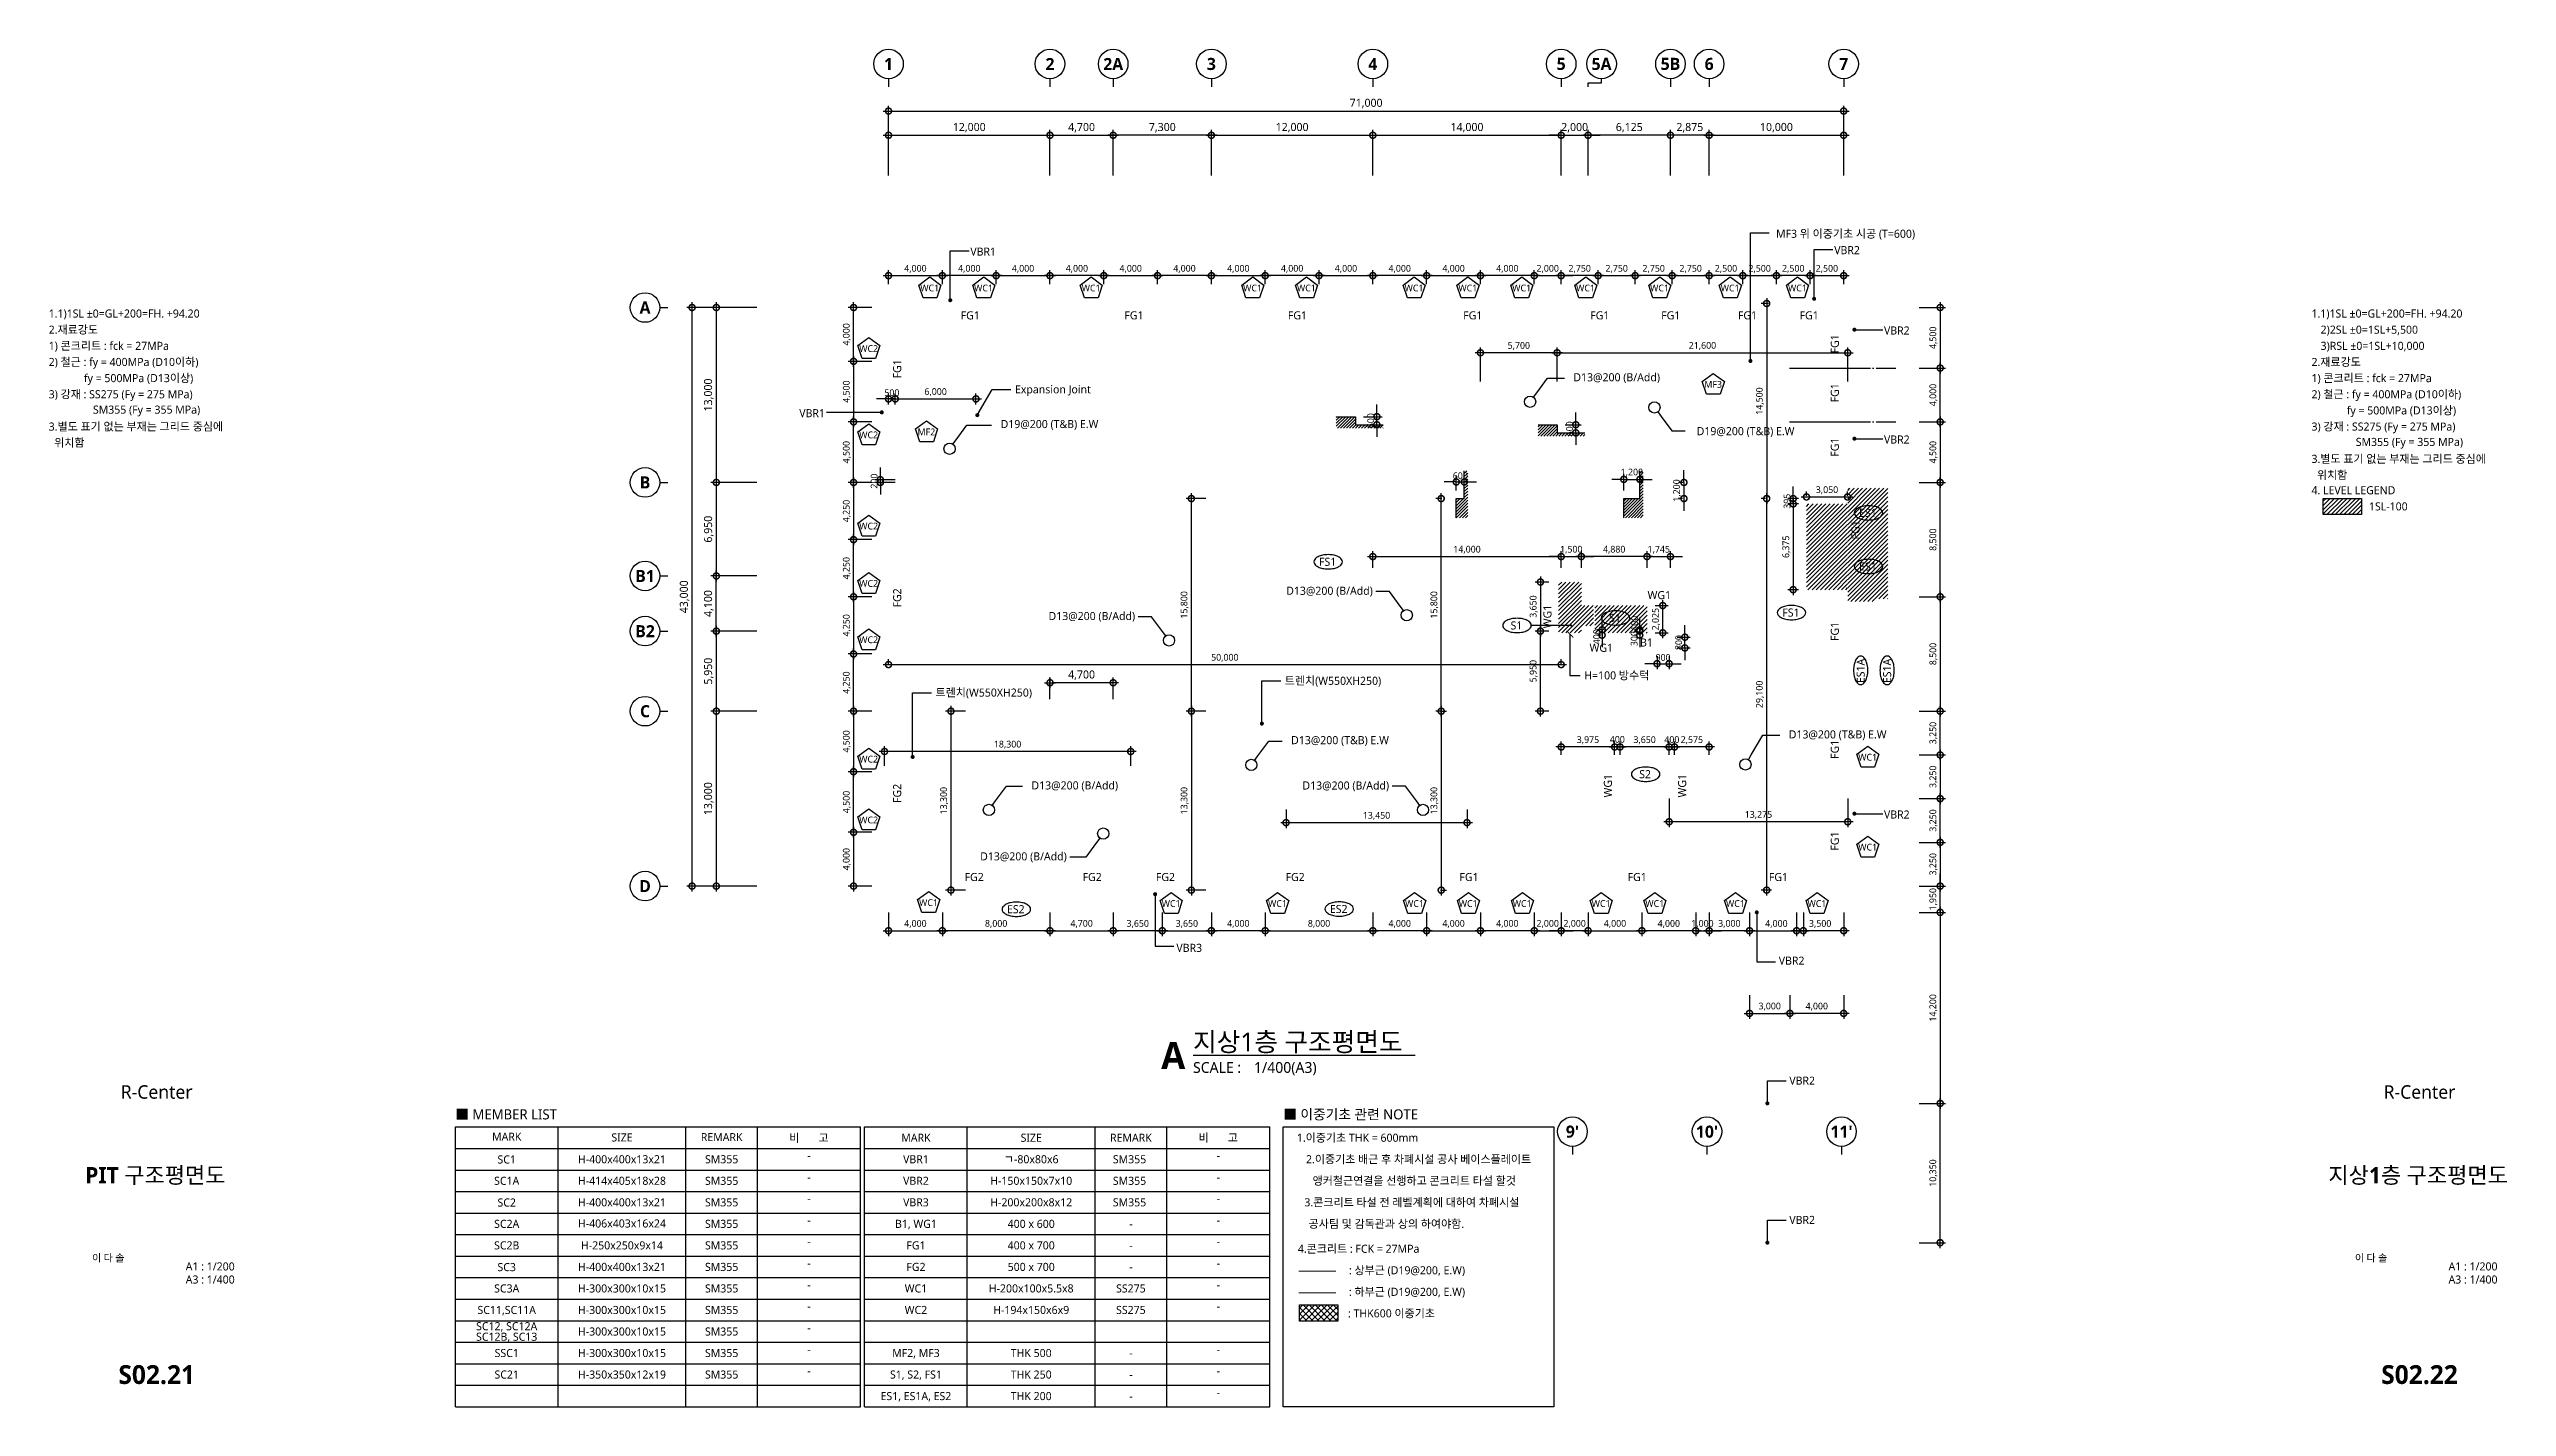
# Model space of a CAD drawing. Header units: millimetres. Extents: x 9300 to 667126, y 4200 to 105100.
# Drawn here: x 147307 to 329994, y 4200 to 105100 of the extents above; entities that cross this region are included whole.
import ezdxf
from ezdxf import colors
from ezdxf.entities.mleader import LeaderData, LeaderLine
from ezdxf.enums import TextEntityAlignment as Align
from ezdxf.math import Vec2, Vec3

# ---------------------------------------------------------------- set-up
doc = ezdxf.new("R2010")
doc.units = ezdxf.units.MM
doc.header["$LTSCALE"] = 200
doc.linetypes.add('CEN-GAUN', pattern=[32.2, 30, -1, 0.2, -1])
doc.linetypes.add('HID', pattern=[2.3, 1.5, -0.8])
doc.layers.get('DEFPOINTS').update_dxf_attribs({"color": 137})
for name, color, linetype in [('0-TEXT SLAB', 7, 'Continuous'), ('CEN', 1, 'CEN-GAUN'), ('DIM', 7, 'Continuous'), ('DIM-INT', 7, 'Continuous'), ('S-COL', 2, 'Continuous'), ('SHT', 5, 'Continuous'), ('SYM', 6, 'Continuous'), ('SYM-BUB', 3, 'Continuous'), ('SYM-LEAD', 6, 'Continuous'), ('TAG', 6, 'Continuous'), ('TEX', 3, 'Continuous'), ('TEXT', 3, 'Continuous'), ('TITLE', 7, 'Continuous'), ('Z-MARK G', 2, 'Continuous')]:
    doc.layers.add(name, color=color, linetype=linetype)
doc.styles.add('ARIAL', font='malgun.ttf')
doc.styles.add('맑은고딕', font='malgun.ttf')
doc.styles.add('맑은고딕B', font='malgunbd.ttf')
doc.styles.add('맑은고딕L', font='malgun.ttf')
doc.styles.add('스타일1', font='malgun.ttf')
doc.styles.add('스타일2', font='malgunbd.ttf')
doc.dimstyles.new('CJA', dxfattribs={"dimscale": 200, "dimtxt": 3, "dimasz": 1, "dimexe": 2, "dimexo": 3, "dimgap": 1, "dimtad": 1, "dimdec": 0, "dimzin": 1, "dimdsep": 46, "dimlunit": 6, "dimtxsty": '스타일1', "dimblk": 'GAUN-DOT', "dimcen": -2, "dimdle": 2, "dimclrd": 256, "dimclre": 256, "dimclrt": 3, "dimadec": 0, "dimazin": 0, "dimtfac": 1, "dimtdec": 0, "dimtix": 1, "dimtmove": 2, "dimatfit": 3, "dimldrblk": 'DOTSMALL', "dimfxl": 1, "dimtolj": 1, "dimtzin": 1, "dimarcsym": 0})
doc.dimstyles.new('DIM-QD 1', dxfattribs={"dimtxt": 3, "dimasz": 1.5, "dimexe": 1, "dimexo": 0, "dimgap": 1, "dimtad": 1, "dimdec": 3, "dimdsep": 46, "dimlunit": 6, "dimtxsty": '스타일1', "dimblk1": 'ARCHTICK', "dimblk2": 'ARCHTICK', "dimsah": 1, "dimcen": 0, "dimclrd": 256, "dimclre": 256, "dimclrt": 3, "dimazin": 2, "dimtfac": 1, "dimtdec": 3, "dimtix": 1, "dimtmove": 2, "dimatfit": 3, "dimldrblk": 'ARCHTICK', "dimfxl": 1, "dimtolj": 1, "dimtzin": 0, "dimarcsym": 0})

msp = doc.modelspace()

# ---------------------------------------------------------------- texts
at = {"layer": '0-TEXT SLAB', "style": '스타일1'}
msp.add_text('B1', height=600, dxfattribs=at).set_placement((266037.634, 61005.579), align=Align.MIDDLE_CENTER)
at = {"layer": 'S-COL', "color": 3, "style": '스타일1'}
for s, p in [('WC1', (212762.469, 87349.196, -2049600)), ('WC1', (216762.469, 87349.196, -2049600)), ('WC1', (224762.469, 87349.196, -2049600)), ('WC1', (236762.469, 87349.196, -2049600)), ('WC1', (240762.469, 87349.196, -2049600)), ('WC1', (248762.469, 87349.196, -2049600)), ('WC1', (252762.469, 87349.196, -2049600)), ('WC1', (256762.469, 87349.196, -2049600)), ('WC1', (261512.469, 87349.196, -2049600)), ('WC1', (267012.469, 87349.196, -2049600)), ('WC1', (272262.469, 87349.196, -2049600)), ('WC1', (277262.469, 87349.196, -2049600)), ('WC2', (208225.241, 82847.248, -2049600)), ('MF3', (270997.888, 80188.421, -2049600)), ('MF2', (212518.141, 76656.745, -2049600)), ('WC2', (208225.241, 76433.322, -2049600)), ('WC2', (208225.241, 69657.149, -2049600)), ('WC2', (208225.241, 65395.271, -2049600)), ('WC2', (208225.241, 61207.545, -2049600)), ('WC2', (208225.241, 52336.723, -2049600)), ('WC1', (282482.764, 52478.989, -2049600)), ('WC2', (208225.241, 47816.305, -2049600)), ('WC1', (282482.764, 45796.505, -2049600)), ('WC1', (212673.364, 41672.282, -2049600)), ('WC1', (230709.395, 41603.282, -2049600)), ('WC1', (238613.95, 41603.282, -2049600)), ('WC1', (248797.205, 41603.282, -2049600)), ('WC1', (252791.492, 41603.282, -2049600)), ('WC1', (256803.71, 41603.282, -2049600)), ('WC1', (262671.612, 41603.282, -2049600)), ('WC1', (266658.496, 41603.282, -2049600)), ('WC1', (272653.469, 41603.282, -2049600)), ('WC1', (278714.502, 41603.282, -2049600))]:
    msp.add_text(s, height=504, dxfattribs=at).set_placement(p, align=Align.MIDDLE_CENTER)
at = {"layer": 'SYM-BUB', "color": 3, "style": '스타일2'}
msp.add_attdef('5A', text='X', height=900, dxfattribs=at).set_placement((262700.006, 104000), align=Align.MIDDLE)
at = {"layer": 'TAG', "char_height": 600, "attachment_point": 3, "style": 'ARIAL'}
for s, insert in [('{\\C3;D19@200 (T&B) E.W}', (277040.414, 77010.063)), ('{\\C3;D13@200 (B/Add)}', (245700.199, 65149.564)), ('{\\C3;D13@200 (B/Add)}', (228031.205, 63272.961)), ('{\\C3;D13@200 (B/Add)}', (246907.661, 50677.054)), ('{\\C3;D13@200 (B/Add)}', (222950.656, 45411.328))]:
    msp.add_mtext(s, dxfattribs=dict(at, insert=insert))
at = {"layer": 'TEX', "style": '스타일1'}
for s, p in [('MF3 위 이중기초 시공 (T=600)', (275671.368, 91383.033)), ('VBR1', (215779.944, 90054.402)), ('VBR2', (279995.965, 90163.48)), ('VBR2', (283694.309, 84192.219)), ('VBR1', (203065.881, 78047.677)), ('VBR2', (283694.309, 76091.249)), ('VBR2', (283694.309, 48223.016)), ('VBR3', (231098.483, 38312.235)), ('VBR2', (275874.299, 37359.676)), ('VBR2', (276658.91, 28441.307)), ('VBR2', (276658.91, 18091.307))]:
    msp.add_text(s, height=600, dxfattribs=at).set_placement(p, align=Align.MIDDLE_LEFT)
at = {"layer": 'TEXT', "style": '스타일1'}
for s, p in [('2.재료강도', (147272.04, 83772.578)), ('1.1)1SL %%P0=GL+200=FH. +94.20', (147272.04, 84972.578)), ('1.1)1SL %%P0=GL+200=FH. +94.20', (315472.04, 84972.578)), ('2)2SL %%P0=1SL+5,500', (316149.248, 83772.578)), ('2) 철근 : fy = 400MPa (D10이하)', (147272.04, 81372.578)), ('1) 콘크리트 : fck = 27MPa', (147272.04, 82572.578)), ('2.재료강도', (315472.04, 81372.578)), ('3)RSL %%P0=1SL+10,000', (316149.248, 82572.578)), ('         fy = 500MPa (D13이상)', (148066.046, 80172.578)), ('1) 콘크리트 : fck = 27MPa', (315472.04, 80172.578)), ('3) 강재 : SS275 (Fy = 275 MPa)', (147272.04, 78972.578)), ('SM355 (Fy = 355 MPa)', (150563.103, 77831.848)), ('2) 철근 : fy = 400MPa (D10이하)', (315472.04, 78972.578)), ('         fy = 500MPa (D13이상)', (316266.046, 77772.578)), ('3.별도 표기 없는 부재는 그리드 중심에', (147272.04, 76572.578)), ('3) 강재 : SS275 (Fy = 275 MPa)', (315472.04, 76572.578)), ('  위치함', (147272.04, 75372.578)), ('3.별도 표기 없는 부재는 그리드 중심에', (315472.04, 74172.578)), ('SM355 (Fy = 355 MPa)', (318763.103, 75431.848)), ('  위치함', (315472.04, 72972.578)), ('4. LEVEL LEGEND', (315472.04, 71840.11)), ('1SL-100 ', (319744.153, 70640.11))]:
    msp.add_text(s, height=600, dxfattribs=at).set_placement(p, align=Align.BOTTOM_LEFT)
at = {"layer": 'TEXT', "color": 3, "style": '스타일1'}
for s, p in [('Expansion Joint', (219100.33, 79518.823)), ('트렌치(W550XH250)', (239150, 57858.063)), ('H=100 방수턱', (261417.28, 58260.862)), ('트렌치(W550XH250)', (213191.264, 56983.063))]:
    msp.add_text(s, height=600, dxfattribs=at).set_placement(p)
at = {"layer": 'TEXT', "style": '스타일1'}
for s, height, p in [('R-Center', 1000, (155300, 27600)), ('R-Center', 1000, (323500, 27600)), ('MARK', 600, (181318.565, 24275.846)), ('SIZE', 600, (189886.546, 24222.622)), ('REMARK', 600, (197296.154, 24246.09)), ('비       고', 600, (203788.047, 24184.541)), ('MARK', 600, (211738.313, 24200)), ('SIZE', 600, (220306.294, 24200)), ('REMARK', 600, (227715.902, 24200)), ('비       고', 600, (234207.795, 24200)), ('1.이중기초 THK = 600mm', 600, (244561.864, 24200)), ('SC1', 600, (181318.565, 22585.012)), ('H-400x400x13x21', 600, (189886.546, 22600)), ('SM355', 600, (197296.154, 22600)), ('-', 600, (203788.047, 22874.117)), ('VBR1', 600, (211738.313, 22600)), ('ㄱ-80x80x6', 600, (220306.294, 22600)), ('SM355 ', 600, (227715.902, 22600)), ('-', 600, (234207.795, 22874.117)), ('2.이중기초 배근 후 차폐시설 공사 베이스플레이트', 600, (249099.369, 22600)), ('SC1A', 600, (181318.565, 21000)), ('H-414x405x18x28', 600, (189886.546, 21000)), ('SM355', 600, (197296.154, 21000)), ('-', 600, (203788.047, 21274.117)), ('VBR2', 600, (211738.313, 21000)), ('H-150x150x7x10', 600, (220306.294, 21000)), ('SM355 ', 600, (227715.902, 21000)), ('-', 600, (234207.795, 21274.117)), ('앵커철근연결을 선행하고 콘크리트 타설 할것', 600, (248781.743, 21000)), ('SC2', 600, (181318.565, 19385.012)), ('H-400x400x13x21', 600, (189886.546, 19400)), ('SM355', 600, (197296.154, 19400)), ('-', 600, (203788.047, 19674.117)), ('VBR3', 600, (211738.313, 19400)), ('H-200x200x8x12', 600, (220306.294, 19400)), ('SM355 ', 600, (227715.902, 19400)), ('-', 600, (234207.795, 19674.117)), ('3.콘크리트 타설 전 레벨계획에 대하여 차폐시설', 600, (248600.243, 19400)), ('SC2B', 600, (181318.565, 16200)), ('SC2A', 600, (181318.565, 17800)), ('H-406x403x16x24', 600, (189886.546, 17828.296)), ('H-250x250x9x14', 600, (189886.546, 16200)), ('SM355', 600, (197296.154, 17800)), ('SM355', 600, (197296.154, 16200)), ('-', 600, (203788.047, 18074.117)), ('B1, WG1', 600, (211738.313, 17800)), ('FG1', 600, (211738.313, 16200)), ('400 x 600', 600, (220306.294, 17800)), ('400 x 700', 600, (220306.294, 16200)), ('-', 600, (227715.902, 17800)), ('-', 600, (234207.795, 18074.117)), (' 공사팀 및 감독관과 상의 하여야함.', 600, (246603.742, 17800)), ('SC3', 600, (181318.565, 14585.012)), ('H-400x400x13x21', 600, (189886.546, 14600)), ('SM355', 600, (197296.154, 14600)), ('-', 600, (203788.047, 16474.117)), ('-', 600, (203788.047, 14874.117)), ('FG2', 600, (211738.313, 14600)), ('500 x 700', 600, (220306.294, 14600)), ('-', 600, (227715.902, 16200)), ('-', 600, (234207.795, 16474.117)), ('-', 600, (234207.795, 14874.117)), ('4.콘크리트 : FCK = 27MPa', 600, (244642.232, 15947.63)), ('SC3A', 600, (181318.565, 13000)), ('H-300x300x10x15', 600, (189886.546, 13000)), ('SM355', 600, (197296.154, 13000)), ('-', 600, (203788.047, 13274.117)), ('WC1', 600, (211738.313, 13000)), ('H-200x100x5.5x8', 600, (220306.294, 13000)), ('SS275', 600, (227715.902, 13000)), ('-', 600, (227715.902, 14600)), ('-', 600, (234207.795, 13274.117)), ('SC11,SC11A', 600, (181318.565, 11400)), ('H-300x300x10x15', 600, (189886.546, 11400)), ('SM355', 600, (197296.154, 11400)), ('-', 600, (203788.047, 11674.117)), ('WC2', 600, (211738.313, 11400)), ('H-194x150x6x9', 600, (220306.294, 11400)), ('SS275', 600, (227715.902, 11400)), ('-', 600, (234207.795, 11674.117)), ('SC12B, SC13', 600, (181318.565, 9412.008)), ('SC12, SC12A', 600, (181318.565, 10190.674)), ('H-300x300x10x15', 600, (189886.546, 9800)), ('SM355', 600, (197296.154, 9800)), ('-', 600, (203788.047, 10074.117)), ('SSC1', 600, (181318.565, 8200)), ('H-300x300x10x15', 600, (189886.546, 8200)), ('SM355', 600, (197296.154, 8200)), ('-', 600, (203788.047, 8474.117)), ('MF2, MF3', 600, (211738.313, 8200)), ('THK 500', 600, (220306.294, 8200)), ('-', 600, (227715.902, 8200)), ('-', 600, (234207.795, 8474.117)), ('SC21', 600, (181318.565, 6600)), ('H-350x350x12x19', 600, (189886.546, 6600)), ('SM355', 600, (197296.154, 6600)), ('-', 600, (203788.047, 6874.117)), ('S1, S2, FS1', 600, (211738.313, 6600)), ('THK 250', 600, (220306.294, 6600)), ('-', 600, (227715.902, 6600)), ('-', 600, (234207.795, 6874.117)), ('ES1, ES1A, ES2', 600, (211738.313, 5000)), ('THK 200', 600, (220306.294, 5000)), ('-', 600, (227715.902, 5000)), ('-', 600, (234207.795, 5274.117))]:
    msp.add_text(s, height=height, dxfattribs=at).set_placement(p, align=Align.MIDDLE_CENTER)
for s, height, p in [('■ MEMBER LIST', 750, (177496.132, 25935.998)), ('■ 이중기초 관련 NOTE', 750, (239035.627, 25935.998)), (': 상부근 (D19@200, E.W)', 600, (243922.316, 14347.63)), (': 하부근 (D19@200, E.W)', 600, (243922.316, 12747.63)), (': THK600 이중기초', 600, (243853.296, 11147.63))]:
    msp.add_text(s, height=height, dxfattribs=at).set_placement(p, align=Align.MIDDLE_LEFT)
at = {"layer": 'Z-MARK G', "style": '맑은고딕L'}
for p in [(215773.522, 85015.171, 0), (227939.886, 85018.171, 0), (240093.061, 85018.171, 0), (253127, 85018.171, 0), (262570.808, 85018.171, 0), (267844.008, 85018.171, 0), (273549.894, 85018.171, 0), (278131.285, 85018.171, 0)]:
    msp.add_text('FG1', height=600, dxfattribs=at).set_placement(p, align=Align.CENTER)
for s, p in [('FG1', (280336.938, 83196.82)), ('FG1', (210643.001, 81337.65)), ('FG1', (280336.938, 79557.952)), ('FG1', (280336.938, 75519.931)), ('FG1', (281876.492, 69371.579)), ('FG2', (210646.001, 64319.674)), ('FG1', (280336.938, 61824.802)), ('FG1', (280336.938, 53063.387)), ('FG2', (210643.001, 49789.794)), ('FG1', (280336.938, 46243.512))]:
    msp.add_text(s, height=600, rotation=90, dxfattribs=at).set_placement(p, align=Align.CENTER)
at = {"layer": 'Z-MARK G', "color": 2, "style": '스타일1'}
for s, p in [('WG1', (266995.398, 64225.185, 0)), ('WG1', (262680.567, 60311.845, 0)), ('FG2', (216065.238, 43275.46, 0)), ('FG2', (224834.67, 43275.46, 0)), ('FG2', (230280.841, 43275.46, 0)), ('FG2', (239923.639, 43275.46, 0)), ('FG1', (252848.639, 43275.46, 0)), ('FG1', (265348.639, 43275.46, 0)), ('FG1', (275848.639, 43275.46, 0))]:
    msp.add_text(s, height=600, dxfattribs=at).set_placement(p, align=Align.CENTER)
for p in [(258976.409, 62932.599, 0), (263471.223, 50360.975, 0), (268992.298, 50360.975, 0)]:
    msp.add_text('WG1', height=600, rotation=90, dxfattribs=at).set_placement(p, align=Align.CENTER)

# ---------------------------------------------------------------- blocks, each defined once
blk = doc.blocks.new('dwgtitle')
at = {"layer": 'SYM', "color": 3, "style": '스타일1'}
blk.add_text('SCALE :', height=4, dxfattribs=at).set_placement((12.25, -1.4))
at = {"layer": 'SYM', "color": 6, "style": '스타일2'}
blk.add_attdef('A', text='', height=10, dxfattribs=at).set_placement((4.89, 5), align=Align.MIDDLE)
at = {"layer": 'SYM', "color": 3, "style": '스타일1'}
for tag, p, height in [('%%UTITLE', (12.25, 6.59), 7), ('1/100', (34.89, -1.4), 4)]:
    blk.add_attdef(tag, p, '', height=height, dxfattribs=at)
blk = doc.blocks.new('1')
blk.add_line((0, 600), (0, 0))
blk.add_circle((0, 1700), 1100)
at = {"style": '스타일2'}
blk.add_attdef('X', text='', height=900, dxfattribs=at).set_placement((0, 1700), align=Align.MIDDLE)
blk = doc.blocks.new('_DotSmall')
at = {"color": 0, "linetype": 'ByBlock', "const_width": 0.5}
blk.add_lwpolyline([(-0.0625, 0, 1), (0.0625, 0, 1)], format="xyb", close=True, dxfattribs=at)
blk = doc.blocks.new('*D14')
at = {"layer": 'DEFPOINTS', "color": 0, "transparency": 16777216}
for p in [(264075, 53241), (263675, 52046), (264075, 52046)]:
    blk.add_point(p, dxfattribs=at)
at = {"layer": 'DIM-INT', "color": 7, "lineweight": -2, "transparency": 16777216}
for p, q in [((263275, 53241), (264475, 53241)), ((263675, 52646), (263675, 53641)), ((264075, 52646), (264075, 53641))]:
    blk.add_line(p, q, dxfattribs=at)
at = {"layer": 'DIM-INT', "color": 7, "lineweight": -2, "transparency": 16777216, "xscale": 900, "yscale": 900, "zscale": 900, "rotation": 180}
blk.add_blockref('_DotSmall', (263675, 53241), dxfattribs=at)
at = {"layer": 'DIM-INT', "color": 7, "lineweight": -2, "transparency": 16777216, "xscale": 900, "yscale": 900, "zscale": 900}
blk.add_blockref('_DotSmall', (264075, 53241), dxfattribs=at)
at = {"layer": 'DIM-INT', "color": 3, "transparency": 16777216, "insert": (263875, 53799), "char_height": 500, "attachment_point": 5, "style": '스타일1'}
blk.add_mtext('\\A1;400', dxfattribs=at)
blk = doc.blocks.new('*D37')
at = {"layer": 'DEFPOINTS', "color": 0, "transparency": 16777216}
for p in [(259700, 53241), (259700, 52046), (263675, 52046)]:
    blk.add_point(p, dxfattribs=at)
at = {"layer": 'DIM-INT', "color": 7, "lineweight": -2, "transparency": 16777216}
for p, q in [((264075, 53241), (259300, 53241)), ((259700, 52646), (259700, 53641)), ((263675, 52646), (263675, 53641))]:
    blk.add_line(p, q, dxfattribs=at)
at = {"layer": 'DIM-INT', "color": 7, "lineweight": -2, "transparency": 16777216, "xscale": 900, "yscale": 900, "zscale": 900, "rotation": 180}
blk.add_blockref('_DotSmall', (259700, 53241), dxfattribs=at)
at = {"layer": 'DIM-INT', "color": 7, "lineweight": -2, "transparency": 16777216, "xscale": 900, "yscale": 900, "zscale": 900}
blk.add_blockref('_DotSmall', (263675, 53241), dxfattribs=at)
at = {"layer": 'DIM-INT', "color": 3, "transparency": 16777216, "insert": (261688, 53741), "char_height": 500, "attachment_point": 5, "style": '스타일1'}
blk.add_mtext('\\A1;3,975', dxfattribs=at)
blk = doc.blocks.new('*D38')
at = {"layer": 'DEFPOINTS', "color": 0, "transparency": 16777216}
for p in [(264075, 53241), (264075, 52046), (267725, 52046)]:
    blk.add_point(p, dxfattribs=at)
at = {"layer": 'DIM-INT', "color": 7, "lineweight": -2, "transparency": 16777216}
for p, q in [((268125, 53241), (263675, 53241)), ((264075, 52646), (264075, 53641)), ((267725, 52646), (267725, 53641))]:
    blk.add_line(p, q, dxfattribs=at)
at = {"layer": 'DIM-INT', "color": 7, "lineweight": -2, "transparency": 16777216, "xscale": 900, "yscale": 900, "zscale": 900, "rotation": 180}
blk.add_blockref('_DotSmall', (264075, 53241), dxfattribs=at)
at = {"layer": 'DIM-INT', "color": 7, "lineweight": -2, "transparency": 16777216, "xscale": 900, "yscale": 900, "zscale": 900}
blk.add_blockref('_DotSmall', (267725, 53241), dxfattribs=at)
at = {"layer": 'DIM-INT', "color": 3, "transparency": 16777216, "insert": (265900, 53741), "char_height": 500, "attachment_point": 5, "style": '스타일1'}
blk.add_mtext('\\A1;3,650', dxfattribs=at)
blk = doc.blocks.new('*D39')
at = {"layer": 'DEFPOINTS', "color": 0, "transparency": 16777216}
for p in [(268125, 53241), (267725, 52046), (268125, 52046)]:
    blk.add_point(p, dxfattribs=at)
at = {"layer": 'DIM-INT', "color": 7, "lineweight": -2, "transparency": 16777216}
for p, q in [((267325, 53241), (268525, 53241)), ((267725, 52646), (267725, 53641)), ((268125, 52646), (268125, 53641))]:
    blk.add_line(p, q, dxfattribs=at)
at = {"layer": 'DIM-INT', "color": 7, "lineweight": -2, "transparency": 16777216, "xscale": 900, "yscale": 900, "zscale": 900, "rotation": 180}
blk.add_blockref('_DotSmall', (267725, 53241), dxfattribs=at)
at = {"layer": 'DIM-INT', "color": 7, "lineweight": -2, "transparency": 16777216, "xscale": 900, "yscale": 900, "zscale": 900}
blk.add_blockref('_DotSmall', (268125, 53241), dxfattribs=at)
at = {"layer": 'DIM-INT', "color": 3, "transparency": 16777216, "insert": (267925, 53783), "char_height": 500, "attachment_point": 5, "style": '스타일1'}
blk.add_mtext('\\A1;400', dxfattribs=at)
blk = doc.blocks.new('*D40')
at = {"layer": 'DEFPOINTS', "color": 0, "transparency": 16777216}
for p in [(268125, 53241), (268125, 52046), (270700, 52046)]:
    blk.add_point(p, dxfattribs=at)
at = {"layer": 'DIM-INT', "color": 7, "lineweight": -2, "transparency": 16777216}
for p, q in [((271100, 53241), (267725, 53241)), ((268125, 52646), (268125, 53641)), ((270700, 52646), (270700, 53641))]:
    blk.add_line(p, q, dxfattribs=at)
at = {"layer": 'DIM-INT', "color": 7, "lineweight": -2, "transparency": 16777216, "xscale": 900, "yscale": 900, "zscale": 900, "rotation": 180}
blk.add_blockref('_DotSmall', (268125, 53241), dxfattribs=at)
at = {"layer": 'DIM-INT', "color": 7, "lineweight": -2, "transparency": 16777216, "xscale": 900, "yscale": 900, "zscale": 900}
blk.add_blockref('_DotSmall', (270700, 53241), dxfattribs=at)
at = {"layer": 'DIM-INT', "color": 3, "transparency": 16777216, "insert": (269413, 53741), "char_height": 500, "attachment_point": 5, "style": '스타일1'}
blk.add_mtext('\\A1;2,575', dxfattribs=at)
blk = doc.blocks.new('*D41')
at = {"layer": 'DEFPOINTS', "color": 0, "transparency": 16777216}
for p in [(265540, 61850), (265904, 61950), (265904, 61850)]:
    blk.add_point(p, dxfattribs=at)
at = {"layer": 'DIM-INT', "color": 7, "lineweight": -2, "transparency": 16777216}
for p, q in [((265540, 61950), (265540, 62850)), ((265304, 61950), (265140, 61950)), ((265304, 61850), (265140, 61850)), ((265540, 61950), (265540, 61850)), ((265540, 61850), (265540, 60950))]:
    blk.add_line(p, q, dxfattribs=at)
at = {"layer": 'DIM-INT', "color": 7, "lineweight": -2, "transparency": 16777216, "xscale": 900, "yscale": 900, "zscale": 900}
for p, rotation in [((265540, 61950), 270), ((265540, 61850), 90)]:
    blk.add_blockref('_DotSmall', p, dxfattribs=dict(at, rotation=rotation))
at = {"layer": 'DIM-INT', "color": 3, "transparency": 16777216, "insert": (265155, 62433), "char_height": 500, "attachment_point": 5, "rotation": 90, "style": '스타일1'}
blk.add_mtext('\\A1;100', dxfattribs=at)
blk = doc.blocks.new('*D42')
at = {"layer": 'DEFPOINTS', "color": 0, "transparency": 16777216}
for p in [(265540, 61850), (265904, 61850), (265904, 61550)]:
    blk.add_point(p, dxfattribs=at)
at = {"layer": 'DIM-INT', "color": 7, "lineweight": -2, "transparency": 16777216}
for p, q in [((265540, 61850), (265540, 62750)), ((265304, 61850), (265140, 61850)), ((265304, 61550), (265140, 61550)), ((265540, 61550), (265540, 61850)), ((265540, 61550), (265540, 60650))]:
    blk.add_line(p, q, dxfattribs=at)
at = {"layer": 'DIM-INT', "color": 7, "lineweight": -2, "transparency": 16777216, "xscale": 900, "yscale": 900, "zscale": 900}
for p, rotation in [((265540, 61850), 270), ((265540, 61550), 90)]:
    blk.add_blockref('_DotSmall', p, dxfattribs=dict(at, rotation=rotation))
at = {"layer": 'DIM-INT', "color": 3, "transparency": 16777216, "insert": (265125, 61292), "char_height": 500, "attachment_point": 5, "rotation": 90, "style": '스타일1'}
blk.add_mtext('\\A1;300', dxfattribs=at)
blk = doc.blocks.new('*D43')
at = {"layer": 'DEFPOINTS', "color": 0, "transparency": 16777216}
for p in [(259387, 65500), (258158, 61850), (259387, 61850)]:
    blk.add_point(p, dxfattribs=at)
at = {"layer": 'DIM-INT', "color": 7, "lineweight": -2, "transparency": 16777216}
for p, q in [((258158, 65900), (258158, 61450)), ((258787, 65500), (257758, 65500)), ((258787, 61850), (257758, 61850))]:
    blk.add_line(p, q, dxfattribs=at)
at = {"layer": 'DIM-INT', "color": 7, "lineweight": -2, "transparency": 16777216, "xscale": 900, "yscale": 900, "zscale": 900}
for p, rotation in [((258158, 65500), 90), ((258158, 61850), 270)]:
    blk.add_blockref('_DotSmall', p, dxfattribs=dict(at, rotation=rotation))
at = {"layer": 'DIM-INT', "color": 3, "transparency": 16777216, "insert": (257658, 63675), "char_height": 500, "attachment_point": 5, "rotation": 90, "style": '스타일1'}
blk.add_mtext('\\A1;3,650', dxfattribs=at)
blk = doc.blocks.new('*D44')
at = {"layer": 'DEFPOINTS', "color": 0, "transparency": 16777216}
for p in [(262742, 61550), (263280, 61950), (263280, 61550)]:
    blk.add_point(p, dxfattribs=at)
at = {"layer": 'DIM-INT', "color": 7, "lineweight": -2, "transparency": 16777216}
for p, q in [((262742, 61950), (262742, 62850)), ((262680, 61950), (262342, 61950)), ((262680, 61550), (262342, 61550)), ((262742, 61950), (262742, 61550)), ((262742, 61550), (262742, 60650))]:
    blk.add_line(p, q, dxfattribs=at)
at = {"layer": 'DIM-INT', "color": 7, "lineweight": -2, "transparency": 16777216, "xscale": 900, "yscale": 900, "zscale": 900}
for p, rotation in [((262742, 61950), 270), ((262742, 61550), 90)]:
    blk.add_blockref('_DotSmall', p, dxfattribs=dict(at, rotation=rotation))
at = {"layer": 'DIM-INT', "color": 3, "transparency": 16777216, "insert": (262335, 61434), "char_height": 500, "attachment_point": 5, "rotation": 90, "style": '스타일1'}
blk.add_mtext('\\A1;400', dxfattribs=at)
blk = doc.blocks.new('*D45')
at = {"layer": 'DEFPOINTS', "color": 0, "transparency": 16777216}
for p in [(261200, 67391), (261200, 65950), (266080, 65950)]:
    blk.add_point(p, dxfattribs=at)
at = {"layer": 'DIM-INT', "color": 7, "lineweight": -2, "transparency": 16777216}
for p, q in [((261200, 66550), (261200, 67791)), ((266080, 66550), (266080, 67791)), ((266480, 67391), (260800, 67391))]:
    blk.add_line(p, q, dxfattribs=at)
at = {"layer": 'DIM-INT', "color": 7, "lineweight": -2, "transparency": 16777216, "xscale": 900, "yscale": 900, "zscale": 900, "rotation": 180}
blk.add_blockref('_DotSmall', (261200, 67391), dxfattribs=at)
at = {"layer": 'DIM-INT', "color": 7, "lineweight": -2, "transparency": 16777216, "xscale": 900, "yscale": 900, "zscale": 900}
blk.add_blockref('_DotSmall', (266080, 67391), dxfattribs=at)
at = {"layer": 'DIM-INT', "color": 3, "transparency": 16777216, "insert": (263640, 67891), "char_height": 500, "attachment_point": 5, "style": '스타일1'}
blk.add_mtext('\\A1;4,880', dxfattribs=at)
blk = doc.blocks.new('*D46')
at = {"layer": 'DEFPOINTS', "color": 0, "transparency": 16777216}
for p in [(259700, 65950), (261200, 67391), (261200, 65950)]:
    blk.add_point(p, dxfattribs=at)
at = {"layer": 'DIM-INT', "color": 7, "lineweight": -2, "transparency": 16777216}
for p, q in [((259700, 66550), (259700, 67791)), ((261200, 66550), (261200, 67791)), ((259700, 67391), (258800, 67391)), ((259700, 67391), (261200, 67391)), ((261200, 67391), (262100, 67391))]:
    blk.add_line(p, q, dxfattribs=at)
at = {"layer": 'DIM-INT', "color": 7, "lineweight": -2, "transparency": 16777216, "xscale": 900, "yscale": 900, "zscale": 900}
blk.add_blockref('_DotSmall', (259700, 67391), dxfattribs=at)
at = {"layer": 'DIM-INT', "color": 7, "lineweight": -2, "transparency": 16777216, "xscale": 900, "yscale": 900, "zscale": 900, "rotation": 180}
blk.add_blockref('_DotSmall', (261200, 67391), dxfattribs=at)
at = {"layer": 'DIM-INT', "color": 3, "transparency": 16777216, "insert": (260450, 67893), "char_height": 500, "attachment_point": 5, "style": '스타일1'}
blk.add_mtext('\\A1;1,500', dxfattribs=at)
blk = doc.blocks.new('*D47')
at = {"layer": 'DEFPOINTS', "color": 0, "transparency": 16777216}
for p in [(258158, 61850), (259387, 61850), (259387, 55900)]:
    blk.add_point(p, dxfattribs=at)
at = {"layer": 'DIM-INT', "color": 7, "lineweight": -2, "transparency": 16777216}
for p, q in [((258158, 55500), (258158, 62250)), ((258787, 61850), (257758, 61850)), ((258787, 55900), (257758, 55900))]:
    blk.add_line(p, q, dxfattribs=at)
at = {"layer": 'DIM-INT', "color": 7, "lineweight": -2, "transparency": 16777216, "xscale": 900, "yscale": 900, "zscale": 900}
for p, rotation in [((258158, 61850), 90), ((258158, 55900), 270)]:
    blk.add_blockref('_DotSmall', p, dxfattribs=dict(at, rotation=rotation))
at = {"layer": 'DIM-INT', "color": 3, "transparency": 16777216, "insert": (257658, 58875), "char_height": 500, "attachment_point": 5, "rotation": 90, "style": '스타일1'}
blk.add_mtext('\\A1;5,950', dxfattribs=at)
blk = doc.blocks.new('*D53')
at = {"layer": 'DEFPOINTS', "color": 0, "transparency": 16777216}
for p in [(213700, 88268), (209700, 87026), (213700, 87026)]:
    blk.add_point(p, dxfattribs=at)
at = {"layer": 'DIM-INT', "color": 7, "lineweight": -2, "transparency": 16777216}
for p, q in [((209300, 88268), (214100, 88268)), ((209700, 87626), (209700, 88668)), ((213700, 87626), (213700, 88668))]:
    blk.add_line(p, q, dxfattribs=at)
at = {"layer": 'DIM-INT', "color": 7, "lineweight": -2, "transparency": 16777216, "xscale": 900, "yscale": 900, "zscale": 900, "rotation": 180}
blk.add_blockref('_DotSmall', (209700, 88268), dxfattribs=at)
at = {"layer": 'DIM-INT', "color": 7, "lineweight": -2, "transparency": 16777216, "xscale": 900, "yscale": 900, "zscale": 900}
blk.add_blockref('_DotSmall', (213700, 88268), dxfattribs=at)
at = {"layer": 'DIM-INT', "color": 3, "transparency": 16777216, "insert": (211700, 88768), "char_height": 500, "attachment_point": 5, "style": '스타일1'}
blk.add_mtext('\\A1;4,000', dxfattribs=at)
blk = doc.blocks.new('*D54')
at = {"layer": 'DEFPOINTS', "color": 0, "transparency": 16777216}
for p in [(213700, 88268), (213700, 87026), (217700, 87026)]:
    blk.add_point(p, dxfattribs=at)
at = {"layer": 'DIM-INT', "color": 7, "lineweight": -2, "transparency": 16777216}
for p, q in [((218100, 88268), (213300, 88268)), ((213700, 87626), (213700, 88668)), ((217700, 87626), (217700, 88668))]:
    blk.add_line(p, q, dxfattribs=at)
at = {"layer": 'DIM-INT', "color": 7, "lineweight": -2, "transparency": 16777216, "xscale": 900, "yscale": 900, "zscale": 900, "rotation": 180}
blk.add_blockref('_DotSmall', (213700, 88268), dxfattribs=at)
at = {"layer": 'DIM-INT', "color": 7, "lineweight": -2, "transparency": 16777216, "xscale": 900, "yscale": 900, "zscale": 900}
blk.add_blockref('_DotSmall', (217700, 88268), dxfattribs=at)
at = {"layer": 'DIM-INT', "color": 3, "transparency": 16777216, "insert": (215700, 88768), "char_height": 500, "attachment_point": 5, "style": '스타일1'}
blk.add_mtext('\\A1;4,000', dxfattribs=at)
blk = doc.blocks.new('*D55')
at = {"layer": 'DEFPOINTS', "color": 0, "transparency": 16777216}
for p in [(221700, 88268), (217700, 87026), (221700, 87026)]:
    blk.add_point(p, dxfattribs=at)
at = {"layer": 'DIM-INT', "color": 7, "lineweight": -2, "transparency": 16777216}
for p, q in [((217300, 88268), (222100, 88268)), ((217700, 87626), (217700, 88668)), ((221700, 87626), (221700, 88668))]:
    blk.add_line(p, q, dxfattribs=at)
at = {"layer": 'DIM-INT', "color": 7, "lineweight": -2, "transparency": 16777216, "xscale": 900, "yscale": 900, "zscale": 900, "rotation": 180}
blk.add_blockref('_DotSmall', (217700, 88268), dxfattribs=at)
at = {"layer": 'DIM-INT', "color": 7, "lineweight": -2, "transparency": 16777216, "xscale": 900, "yscale": 900, "zscale": 900}
blk.add_blockref('_DotSmall', (221700, 88268), dxfattribs=at)
at = {"layer": 'DIM-INT', "color": 3, "transparency": 16777216, "insert": (219700, 88768), "char_height": 500, "attachment_point": 5, "style": '스타일1'}
blk.add_mtext('\\A1;4,000', dxfattribs=at)
blk = doc.blocks.new('*D56')
at = {"layer": 'DEFPOINTS', "color": 0, "transparency": 16777216}
for p in [(229700, 88268), (229700, 87026), (233700, 87026)]:
    blk.add_point(p, dxfattribs=at)
at = {"layer": 'DIM-INT', "color": 7, "lineweight": -2, "transparency": 16777216}
for p, q in [((234100, 88268), (229300, 88268)), ((229700, 87626), (229700, 88668)), ((233700, 87626), (233700, 88668))]:
    blk.add_line(p, q, dxfattribs=at)
at = {"layer": 'DIM-INT', "color": 7, "lineweight": -2, "transparency": 16777216, "xscale": 900, "yscale": 900, "zscale": 900, "rotation": 180}
blk.add_blockref('_DotSmall', (229700, 88268), dxfattribs=at)
at = {"layer": 'DIM-INT', "color": 7, "lineweight": -2, "transparency": 16777216, "xscale": 900, "yscale": 900, "zscale": 900}
blk.add_blockref('_DotSmall', (233700, 88268), dxfattribs=at)
at = {"layer": 'DIM-INT', "color": 3, "transparency": 16777216, "insert": (231700, 88768), "char_height": 500, "attachment_point": 5, "style": '스타일1'}
blk.add_mtext('\\A1;4,000', dxfattribs=at)
blk = doc.blocks.new('*D57')
at = {"layer": 'DEFPOINTS', "color": 0, "transparency": 16777216}
for p in [(229700, 88268), (225700, 87026), (229700, 87026)]:
    blk.add_point(p, dxfattribs=at)
at = {"layer": 'DIM-INT', "color": 7, "lineweight": -2, "transparency": 16777216}
for p, q in [((225300, 88268), (230100, 88268)), ((225700, 87626), (225700, 88668)), ((229700, 87626), (229700, 88668))]:
    blk.add_line(p, q, dxfattribs=at)
at = {"layer": 'DIM-INT', "color": 7, "lineweight": -2, "transparency": 16777216, "xscale": 900, "yscale": 900, "zscale": 900, "rotation": 180}
blk.add_blockref('_DotSmall', (225700, 88268), dxfattribs=at)
at = {"layer": 'DIM-INT', "color": 7, "lineweight": -2, "transparency": 16777216, "xscale": 900, "yscale": 900, "zscale": 900}
blk.add_blockref('_DotSmall', (229700, 88268), dxfattribs=at)
at = {"layer": 'DIM-INT', "color": 3, "transparency": 16777216, "insert": (227700, 88768), "char_height": 500, "attachment_point": 5, "style": '스타일1'}
blk.add_mtext('\\A1;4,000', dxfattribs=at)
blk = doc.blocks.new('*D58')
at = {"layer": 'DEFPOINTS', "color": 0, "transparency": 16777216}
for p in [(221700, 88268), (221700, 87026), (225700, 87026)]:
    blk.add_point(p, dxfattribs=at)
at = {"layer": 'DIM-INT', "color": 7, "lineweight": -2, "transparency": 16777216}
for p, q in [((226100, 88268), (221300, 88268)), ((221700, 87626), (221700, 88668)), ((225700, 87626), (225700, 88668))]:
    blk.add_line(p, q, dxfattribs=at)
at = {"layer": 'DIM-INT', "color": 7, "lineweight": -2, "transparency": 16777216, "xscale": 900, "yscale": 900, "zscale": 900, "rotation": 180}
blk.add_blockref('_DotSmall', (221700, 88268), dxfattribs=at)
at = {"layer": 'DIM-INT', "color": 7, "lineweight": -2, "transparency": 16777216, "xscale": 900, "yscale": 900, "zscale": 900}
blk.add_blockref('_DotSmall', (225700, 88268), dxfattribs=at)
at = {"layer": 'DIM-INT', "color": 3, "transparency": 16777216, "insert": (223700, 88768), "char_height": 500, "attachment_point": 5, "style": '스타일1'}
blk.add_mtext('\\A1;4,000', dxfattribs=at)
blk = doc.blocks.new('*D59')
at = {"layer": 'DEFPOINTS', "color": 0, "transparency": 16777216}
for p in [(237700, 88268), (233700, 87026), (237700, 87026)]:
    blk.add_point(p, dxfattribs=at)
at = {"layer": 'DIM-INT', "color": 7, "lineweight": -2, "transparency": 16777216}
for p, q in [((233300, 88268), (238100, 88268)), ((233700, 87626), (233700, 88668)), ((237700, 87626), (237700, 88668))]:
    blk.add_line(p, q, dxfattribs=at)
at = {"layer": 'DIM-INT', "color": 7, "lineweight": -2, "transparency": 16777216, "xscale": 900, "yscale": 900, "zscale": 900, "rotation": 180}
blk.add_blockref('_DotSmall', (233700, 88268), dxfattribs=at)
at = {"layer": 'DIM-INT', "color": 7, "lineweight": -2, "transparency": 16777216, "xscale": 900, "yscale": 900, "zscale": 900}
blk.add_blockref('_DotSmall', (237700, 88268), dxfattribs=at)
at = {"layer": 'DIM-INT', "color": 3, "transparency": 16777216, "insert": (235700, 88768), "char_height": 500, "attachment_point": 5, "style": '스타일1'}
blk.add_mtext('\\A1;4,000', dxfattribs=at)
blk = doc.blocks.new('*D60')
at = {"layer": 'DEFPOINTS', "color": 0, "transparency": 16777216}
for p in [(237700, 88268), (237700, 87026), (241700, 87026)]:
    blk.add_point(p, dxfattribs=at)
at = {"layer": 'DIM-INT', "color": 7, "lineweight": -2, "transparency": 16777216}
for p, q in [((242100, 88268), (237300, 88268)), ((237700, 87626), (237700, 88668)), ((241700, 87626), (241700, 88668))]:
    blk.add_line(p, q, dxfattribs=at)
at = {"layer": 'DIM-INT', "color": 7, "lineweight": -2, "transparency": 16777216, "xscale": 900, "yscale": 900, "zscale": 900, "rotation": 180}
blk.add_blockref('_DotSmall', (237700, 88268), dxfattribs=at)
at = {"layer": 'DIM-INT', "color": 7, "lineweight": -2, "transparency": 16777216, "xscale": 900, "yscale": 900, "zscale": 900}
blk.add_blockref('_DotSmall', (241700, 88268), dxfattribs=at)
at = {"layer": 'DIM-INT', "color": 3, "transparency": 16777216, "insert": (239700, 88768), "char_height": 500, "attachment_point": 5, "style": '스타일1'}
blk.add_mtext('\\A1;4,000', dxfattribs=at)
blk = doc.blocks.new('*D61')
at = {"layer": 'DEFPOINTS', "color": 0, "transparency": 16777216}
for p in [(245700, 88268), (241700, 87026), (245700, 87026)]:
    blk.add_point(p, dxfattribs=at)
at = {"layer": 'DIM-INT', "color": 7, "lineweight": -2, "transparency": 16777216}
for p, q in [((241300, 88268), (246100, 88268)), ((241700, 87626), (241700, 88668)), ((245700, 87626), (245700, 88668))]:
    blk.add_line(p, q, dxfattribs=at)
at = {"layer": 'DIM-INT', "color": 7, "lineweight": -2, "transparency": 16777216, "xscale": 900, "yscale": 900, "zscale": 900, "rotation": 180}
blk.add_blockref('_DotSmall', (241700, 88268), dxfattribs=at)
at = {"layer": 'DIM-INT', "color": 7, "lineweight": -2, "transparency": 16777216, "xscale": 900, "yscale": 900, "zscale": 900}
blk.add_blockref('_DotSmall', (245700, 88268), dxfattribs=at)
at = {"layer": 'DIM-INT', "color": 3, "transparency": 16777216, "insert": (243700, 88768), "char_height": 500, "attachment_point": 5, "style": '스타일1'}
blk.add_mtext('\\A1;4,000', dxfattribs=at)
blk = doc.blocks.new('*D62')
at = {"layer": 'DEFPOINTS', "color": 0, "transparency": 16777216}
for p in [(245700, 88268), (245700, 87026), (249700, 87026)]:
    blk.add_point(p, dxfattribs=at)
at = {"layer": 'DIM-INT', "color": 7, "lineweight": -2, "transparency": 16777216}
for p, q in [((250100, 88268), (245300, 88268)), ((245700, 87626), (245700, 88668)), ((249700, 87626), (249700, 88668))]:
    blk.add_line(p, q, dxfattribs=at)
at = {"layer": 'DIM-INT', "color": 7, "lineweight": -2, "transparency": 16777216, "xscale": 900, "yscale": 900, "zscale": 900, "rotation": 180}
blk.add_blockref('_DotSmall', (245700, 88268), dxfattribs=at)
at = {"layer": 'DIM-INT', "color": 7, "lineweight": -2, "transparency": 16777216, "xscale": 900, "yscale": 900, "zscale": 900}
blk.add_blockref('_DotSmall', (249700, 88268), dxfattribs=at)
at = {"layer": 'DIM-INT', "color": 3, "transparency": 16777216, "insert": (247700, 88768), "char_height": 500, "attachment_point": 5, "style": '스타일1'}
blk.add_mtext('\\A1;4,000', dxfattribs=at)
blk = doc.blocks.new('*D63')
at = {"layer": 'DEFPOINTS', "color": 0, "transparency": 16777216}
for p in [(253700, 88268), (249700, 87026), (253700, 87026)]:
    blk.add_point(p, dxfattribs=at)
at = {"layer": 'DIM-INT', "color": 7, "lineweight": -2, "transparency": 16777216}
for p, q in [((249300, 88268), (254100, 88268)), ((249700, 87626), (249700, 88668)), ((253700, 87626), (253700, 88668))]:
    blk.add_line(p, q, dxfattribs=at)
at = {"layer": 'DIM-INT', "color": 7, "lineweight": -2, "transparency": 16777216, "xscale": 900, "yscale": 900, "zscale": 900, "rotation": 180}
blk.add_blockref('_DotSmall', (249700, 88268), dxfattribs=at)
at = {"layer": 'DIM-INT', "color": 7, "lineweight": -2, "transparency": 16777216, "xscale": 900, "yscale": 900, "zscale": 900}
blk.add_blockref('_DotSmall', (253700, 88268), dxfattribs=at)
at = {"layer": 'DIM-INT', "color": 3, "transparency": 16777216, "insert": (251700, 88768), "char_height": 500, "attachment_point": 5, "style": '스타일1'}
blk.add_mtext('\\A1;4,000', dxfattribs=at)
blk = doc.blocks.new('*D64')
at = {"layer": 'DEFPOINTS', "color": 0, "transparency": 16777216}
for p in [(253700, 88268), (253700, 87026), (257700, 87026)]:
    blk.add_point(p, dxfattribs=at)
at = {"layer": 'DIM-INT', "color": 7, "lineweight": -2, "transparency": 16777216}
for p, q in [((258100, 88268), (253300, 88268)), ((253700, 87626), (253700, 88668)), ((257700, 87626), (257700, 88668))]:
    blk.add_line(p, q, dxfattribs=at)
at = {"layer": 'DIM-INT', "color": 7, "lineweight": -2, "transparency": 16777216, "xscale": 900, "yscale": 900, "zscale": 900, "rotation": 180}
blk.add_blockref('_DotSmall', (253700, 88268), dxfattribs=at)
at = {"layer": 'DIM-INT', "color": 7, "lineweight": -2, "transparency": 16777216, "xscale": 900, "yscale": 900, "zscale": 900}
blk.add_blockref('_DotSmall', (257700, 88268), dxfattribs=at)
at = {"layer": 'DIM-INT', "color": 3, "transparency": 16777216, "insert": (255700, 88768), "char_height": 500, "attachment_point": 5, "style": '스타일1'}
blk.add_mtext('\\A1;4,000', dxfattribs=at)
blk = doc.blocks.new('*D65')
at = {"layer": 'DEFPOINTS', "color": 0, "transparency": 16777216}
for p in [(259700, 88268), (257700, 87026), (259700, 87026)]:
    blk.add_point(p, dxfattribs=at)
at = {"layer": 'DIM-INT', "color": 7, "lineweight": -2, "transparency": 16777216}
for p, q in [((257700, 88268), (256800, 88268)), ((257700, 87626), (257700, 88668)), ((257700, 88268), (259700, 88268)), ((259700, 87626), (259700, 88668)), ((259700, 88268), (260600, 88268))]:
    blk.add_line(p, q, dxfattribs=at)
at = {"layer": 'DIM-INT', "color": 7, "lineweight": -2, "transparency": 16777216, "xscale": 900, "yscale": 900, "zscale": 900}
blk.add_blockref('_DotSmall', (257700, 88268), dxfattribs=at)
at = {"layer": 'DIM-INT', "color": 7, "lineweight": -2, "transparency": 16777216, "xscale": 900, "yscale": 900, "zscale": 900, "rotation": 180}
blk.add_blockref('_DotSmall', (259700, 88268), dxfattribs=at)
at = {"layer": 'DIM-INT', "color": 3, "transparency": 16777216, "insert": (258700, 88768), "char_height": 500, "attachment_point": 5, "style": '스타일1'}
blk.add_mtext('\\A1;2,000', dxfattribs=at)
blk = doc.blocks.new('*D66')
at = {"layer": 'DEFPOINTS', "color": 0, "transparency": 16777216}
for p in [(259700, 88268), (259700, 87026), (262450, 87026)]:
    blk.add_point(p, dxfattribs=at)
at = {"layer": 'DIM-INT', "color": 7, "lineweight": -2, "transparency": 16777216}
for p, q in [((262850, 88268), (259300, 88268)), ((259700, 87626), (259700, 88668)), ((262450, 87626), (262450, 88668))]:
    blk.add_line(p, q, dxfattribs=at)
at = {"layer": 'DIM-INT', "color": 7, "lineweight": -2, "transparency": 16777216, "xscale": 900, "yscale": 900, "zscale": 900, "rotation": 180}
blk.add_blockref('_DotSmall', (259700, 88268), dxfattribs=at)
at = {"layer": 'DIM-INT', "color": 7, "lineweight": -2, "transparency": 16777216, "xscale": 900, "yscale": 900, "zscale": 900}
blk.add_blockref('_DotSmall', (262450, 88268), dxfattribs=at)
at = {"layer": 'DIM-INT', "color": 3, "transparency": 16777216, "insert": (261075, 88768), "char_height": 500, "attachment_point": 5, "style": '스타일1'}
blk.add_mtext('\\A1;2,750', dxfattribs=at)
blk = doc.blocks.new('*D67')
at = {"layer": 'DEFPOINTS', "color": 0, "transparency": 16777216}
for p in [(265200, 88268), (262450, 87026), (265200, 87026)]:
    blk.add_point(p, dxfattribs=at)
at = {"layer": 'DIM-INT', "color": 7, "lineweight": -2, "transparency": 16777216}
for p, q in [((262050, 88268), (265600, 88268)), ((262450, 87626), (262450, 88668)), ((265200, 87626), (265200, 88668))]:
    blk.add_line(p, q, dxfattribs=at)
at = {"layer": 'DIM-INT', "color": 7, "lineweight": -2, "transparency": 16777216, "xscale": 900, "yscale": 900, "zscale": 900, "rotation": 180}
blk.add_blockref('_DotSmall', (262450, 88268), dxfattribs=at)
at = {"layer": 'DIM-INT', "color": 7, "lineweight": -2, "transparency": 16777216, "xscale": 900, "yscale": 900, "zscale": 900}
blk.add_blockref('_DotSmall', (265200, 88268), dxfattribs=at)
at = {"layer": 'DIM-INT', "color": 3, "transparency": 16777216, "insert": (263825, 88768), "char_height": 500, "attachment_point": 5, "style": '스타일1'}
blk.add_mtext('\\A1;2,750', dxfattribs=at)
blk = doc.blocks.new('*D68')
at = {"layer": 'DEFPOINTS', "color": 0, "transparency": 16777216}
for p in [(265200, 88268), (265200, 87026), (267950, 87026)]:
    blk.add_point(p, dxfattribs=at)
at = {"layer": 'DIM-INT', "color": 7, "lineweight": -2, "transparency": 16777216}
for p, q in [((268350, 88268), (264800, 88268)), ((265200, 87626), (265200, 88668)), ((267950, 87626), (267950, 88668))]:
    blk.add_line(p, q, dxfattribs=at)
at = {"layer": 'DIM-INT', "color": 7, "lineweight": -2, "transparency": 16777216, "xscale": 900, "yscale": 900, "zscale": 900, "rotation": 180}
blk.add_blockref('_DotSmall', (265200, 88268), dxfattribs=at)
at = {"layer": 'DIM-INT', "color": 7, "lineweight": -2, "transparency": 16777216, "xscale": 900, "yscale": 900, "zscale": 900}
blk.add_blockref('_DotSmall', (267950, 88268), dxfattribs=at)
at = {"layer": 'DIM-INT', "color": 3, "transparency": 16777216, "insert": (266575, 88768), "char_height": 500, "attachment_point": 5, "style": '스타일1'}
blk.add_mtext('\\A1;2,750', dxfattribs=at)
blk = doc.blocks.new('*D69')
at = {"layer": 'DEFPOINTS', "color": 0, "transparency": 16777216}
for p in [(270700, 88268), (267950, 87026), (270700, 87026)]:
    blk.add_point(p, dxfattribs=at)
at = {"layer": 'DIM-INT', "color": 7, "lineweight": -2, "transparency": 16777216}
for p, q in [((267550, 88268), (271100, 88268)), ((267950, 87626), (267950, 88668)), ((270700, 87626), (270700, 88668))]:
    blk.add_line(p, q, dxfattribs=at)
at = {"layer": 'DIM-INT', "color": 7, "lineweight": -2, "transparency": 16777216, "xscale": 900, "yscale": 900, "zscale": 900, "rotation": 180}
blk.add_blockref('_DotSmall', (267950, 88268), dxfattribs=at)
at = {"layer": 'DIM-INT', "color": 7, "lineweight": -2, "transparency": 16777216, "xscale": 900, "yscale": 900, "zscale": 900}
blk.add_blockref('_DotSmall', (270700, 88268), dxfattribs=at)
at = {"layer": 'DIM-INT', "color": 3, "transparency": 16777216, "insert": (269325, 88768), "char_height": 500, "attachment_point": 5, "style": '스타일1'}
blk.add_mtext('\\A1;2,750', dxfattribs=at)
blk = doc.blocks.new('*D70')
at = {"layer": 'DEFPOINTS', "color": 0, "transparency": 16777216}
for p in [(270700, 88268), (270700, 87026), (273200, 87026)]:
    blk.add_point(p, dxfattribs=at)
at = {"layer": 'DIM-INT', "color": 7, "lineweight": -2, "transparency": 16777216}
for p, q in [((273600, 88268), (270300, 88268)), ((270700, 87626), (270700, 88668)), ((273200, 87626), (273200, 88668))]:
    blk.add_line(p, q, dxfattribs=at)
at = {"layer": 'DIM-INT', "color": 7, "lineweight": -2, "transparency": 16777216, "xscale": 900, "yscale": 900, "zscale": 900, "rotation": 180}
blk.add_blockref('_DotSmall', (270700, 88268), dxfattribs=at)
at = {"layer": 'DIM-INT', "color": 7, "lineweight": -2, "transparency": 16777216, "xscale": 900, "yscale": 900, "zscale": 900}
blk.add_blockref('_DotSmall', (273200, 88268), dxfattribs=at)
at = {"layer": 'DIM-INT', "color": 3, "transparency": 16777216, "insert": (271950, 88768), "char_height": 500, "attachment_point": 5, "style": '스타일1'}
blk.add_mtext('\\A1;2,500', dxfattribs=at)
blk = doc.blocks.new('*D71')
at = {"layer": 'DEFPOINTS', "color": 0, "transparency": 16777216}
for p in [(275700, 88268), (273200, 87026), (275700, 87026)]:
    blk.add_point(p, dxfattribs=at)
at = {"layer": 'DIM-INT', "color": 7, "lineweight": -2, "transparency": 16777216}
for p, q in [((272800, 88268), (276100, 88268)), ((273200, 87626), (273200, 88668)), ((275700, 87626), (275700, 88668))]:
    blk.add_line(p, q, dxfattribs=at)
at = {"layer": 'DIM-INT', "color": 7, "lineweight": -2, "transparency": 16777216, "xscale": 900, "yscale": 900, "zscale": 900, "rotation": 180}
blk.add_blockref('_DotSmall', (273200, 88268), dxfattribs=at)
at = {"layer": 'DIM-INT', "color": 7, "lineweight": -2, "transparency": 16777216, "xscale": 900, "yscale": 900, "zscale": 900}
blk.add_blockref('_DotSmall', (275700, 88268), dxfattribs=at)
at = {"layer": 'DIM-INT', "color": 3, "transparency": 16777216, "insert": (274450, 88768), "char_height": 500, "attachment_point": 5, "style": '스타일1'}
blk.add_mtext('\\A1;2,500', dxfattribs=at)
blk = doc.blocks.new('*D72')
at = {"layer": 'DEFPOINTS', "color": 0, "transparency": 16777216}
for p in [(280700, 88268), (278200, 87026), (280700, 87026)]:
    blk.add_point(p, dxfattribs=at)
at = {"layer": 'DIM-INT', "color": 7, "lineweight": -2, "transparency": 16777216}
for p, q in [((277800, 88268), (281100, 88268)), ((278200, 87626), (278200, 88668)), ((280700, 87626), (280700, 88668))]:
    blk.add_line(p, q, dxfattribs=at)
at = {"layer": 'DIM-INT', "color": 7, "lineweight": -2, "transparency": 16777216, "xscale": 900, "yscale": 900, "zscale": 900, "rotation": 180}
blk.add_blockref('_DotSmall', (278200, 88268), dxfattribs=at)
at = {"layer": 'DIM-INT', "color": 7, "lineweight": -2, "transparency": 16777216, "xscale": 900, "yscale": 900, "zscale": 900}
blk.add_blockref('_DotSmall', (280700, 88268), dxfattribs=at)
at = {"layer": 'DIM-INT', "color": 3, "transparency": 16777216, "insert": (279450, 88768), "char_height": 500, "attachment_point": 5, "style": '스타일1'}
blk.add_mtext('\\A1;2,500', dxfattribs=at)
blk = doc.blocks.new('*D73')
at = {"layer": 'DEFPOINTS', "color": 0, "transparency": 16777216}
for p in [(275700, 88268), (275700, 87026), (278200, 87026)]:
    blk.add_point(p, dxfattribs=at)
at = {"layer": 'DIM-INT', "color": 7, "lineweight": -2, "transparency": 16777216}
for p, q in [((278600, 88268), (275300, 88268)), ((275700, 87626), (275700, 88668)), ((278200, 87626), (278200, 88668))]:
    blk.add_line(p, q, dxfattribs=at)
at = {"layer": 'DIM-INT', "color": 7, "lineweight": -2, "transparency": 16777216, "xscale": 900, "yscale": 900, "zscale": 900, "rotation": 180}
blk.add_blockref('_DotSmall', (275700, 88268), dxfattribs=at)
at = {"layer": 'DIM-INT', "color": 7, "lineweight": -2, "transparency": 16777216, "xscale": 900, "yscale": 900, "zscale": 900}
blk.add_blockref('_DotSmall', (278200, 88268), dxfattribs=at)
at = {"layer": 'DIM-INT', "color": 3, "transparency": 16777216, "insert": (276950, 88768), "char_height": 500, "attachment_point": 5, "style": '스타일1'}
blk.add_mtext('\\A1;2,500', dxfattribs=at)
blk = doc.blocks.new('*D74')
at = {"layer": 'DEFPOINTS', "color": 0, "transparency": 16777216}
for p in [(285700, 85900), (285700, 81400), (287872, 81400)]:
    blk.add_point(p, dxfattribs=at)
at = {"layer": 'DIM-INT', "color": 7, "lineweight": -2, "transparency": 16777216}
for p, q in [((286300, 85900), (288272, 85900)), ((287872, 86300), (287872, 81000)), ((286300, 81400), (288272, 81400))]:
    blk.add_line(p, q, dxfattribs=at)
at = {"layer": 'DIM-INT', "color": 7, "lineweight": -2, "transparency": 16777216, "xscale": 900, "yscale": 900, "zscale": 900}
for p, rotation in [((287872, 85900), 90), ((287872, 81400), 270)]:
    blk.add_blockref('_DotSmall', p, dxfattribs=dict(at, rotation=rotation))
at = {"layer": 'DIM-INT', "color": 3, "transparency": 16777216, "insert": (287372, 83650), "char_height": 500, "attachment_point": 5, "rotation": 90, "style": '스타일1'}
blk.add_mtext('\\A1;4,500', dxfattribs=at)
blk = doc.blocks.new('*D75')
at = {"layer": 'DEFPOINTS', "color": 0, "transparency": 16777216}
for p in [(285700, 81400), (287872, 81400), (285700, 77400)]:
    blk.add_point(p, dxfattribs=at)
at = {"layer": 'DIM-INT', "color": 7, "lineweight": -2, "transparency": 16777216}
for p, q in [((286300, 81400), (288272, 81400)), ((287872, 77000), (287872, 81800)), ((286300, 77400), (288272, 77400))]:
    blk.add_line(p, q, dxfattribs=at)
at = {"layer": 'DIM-INT', "color": 7, "lineweight": -2, "transparency": 16777216, "xscale": 900, "yscale": 900, "zscale": 900}
for p, rotation in [((287872, 81400), 90), ((287872, 77400), 270)]:
    blk.add_blockref('_DotSmall', p, dxfattribs=dict(at, rotation=rotation))
at = {"layer": 'DIM-INT', "color": 3, "transparency": 16777216, "insert": (287372, 79400), "char_height": 500, "attachment_point": 5, "rotation": 90, "style": '스타일1'}
blk.add_mtext('\\A1;4,000', dxfattribs=at)
blk = doc.blocks.new('*D76')
at = {"layer": 'DEFPOINTS', "color": 0, "transparency": 16777216}
for p in [(285700, 77400), (285700, 72900), (287872, 72900)]:
    blk.add_point(p, dxfattribs=at)
at = {"layer": 'DIM-INT', "color": 7, "lineweight": -2, "transparency": 16777216}
for p, q in [((286300, 77400), (288272, 77400)), ((287872, 77800), (287872, 72500)), ((286300, 72900), (288272, 72900))]:
    blk.add_line(p, q, dxfattribs=at)
at = {"layer": 'DIM-INT', "color": 7, "lineweight": -2, "transparency": 16777216, "xscale": 900, "yscale": 900, "zscale": 900}
for p, rotation in [((287872, 77400), 90), ((287872, 72900), 270)]:
    blk.add_blockref('_DotSmall', p, dxfattribs=dict(at, rotation=rotation))
at = {"layer": 'DIM-INT', "color": 3, "transparency": 16777216, "insert": (287372, 75150), "char_height": 500, "attachment_point": 5, "rotation": 90, "style": '스타일1'}
blk.add_mtext('\\A1;4,500', dxfattribs=at)
blk = doc.blocks.new('*D77')
at = {"layer": 'DEFPOINTS', "color": 0, "transparency": 16777216}
for p in [(285700, 72900), (287872, 72900), (285700, 64400)]:
    blk.add_point(p, dxfattribs=at)
at = {"layer": 'DIM-INT', "color": 7, "lineweight": -2, "transparency": 16777216}
for p, q in [((287872, 64000), (287872, 73300)), ((286300, 72900), (288272, 72900)), ((286300, 64400), (288272, 64400))]:
    blk.add_line(p, q, dxfattribs=at)
at = {"layer": 'DIM-INT', "color": 7, "lineweight": -2, "transparency": 16777216, "xscale": 900, "yscale": 900, "zscale": 900}
for p, rotation in [((287872, 72900), 90), ((287872, 64400), 270)]:
    blk.add_blockref('_DotSmall', p, dxfattribs=dict(at, rotation=rotation))
at = {"layer": 'DIM-INT', "color": 3, "transparency": 16777216, "insert": (287372, 68650), "char_height": 500, "attachment_point": 5, "rotation": 90, "style": '스타일1'}
blk.add_mtext('\\A1;8,500', dxfattribs=at)
blk = doc.blocks.new('*D78')
at = {"layer": 'DEFPOINTS', "color": 0, "transparency": 16777216}
for p in [(285700, 64400), (285700, 55900), (287872, 55900)]:
    blk.add_point(p, dxfattribs=at)
at = {"layer": 'DIM-INT', "color": 7, "lineweight": -2, "transparency": 16777216}
for p, q in [((286300, 64400), (288272, 64400)), ((287872, 64800), (287872, 55500)), ((286300, 55900), (288272, 55900))]:
    blk.add_line(p, q, dxfattribs=at)
at = {"layer": 'DIM-INT', "color": 7, "lineweight": -2, "transparency": 16777216, "xscale": 900, "yscale": 900, "zscale": 900}
for p, rotation in [((287872, 64400), 90), ((287872, 55900), 270)]:
    blk.add_blockref('_DotSmall', p, dxfattribs=dict(at, rotation=rotation))
at = {"layer": 'DIM-INT', "color": 3, "transparency": 16777216, "insert": (287372, 60150), "char_height": 500, "attachment_point": 5, "rotation": 90, "style": '스타일1'}
blk.add_mtext('\\A1;8,500', dxfattribs=at)
blk = doc.blocks.new('*D79')
at = {"layer": 'DEFPOINTS', "color": 0, "transparency": 16777216}
for p in [(285700, 55900), (287872, 55900), (285700, 52650)]:
    blk.add_point(p, dxfattribs=at)
at = {"layer": 'DIM-INT', "color": 7, "lineweight": -2, "transparency": 16777216}
for p, q in [((286300, 55900), (288272, 55900)), ((287872, 52250), (287872, 56300)), ((286300, 52650), (288272, 52650))]:
    blk.add_line(p, q, dxfattribs=at)
at = {"layer": 'DIM-INT', "color": 7, "lineweight": -2, "transparency": 16777216, "xscale": 900, "yscale": 900, "zscale": 900}
for p, rotation in [((287872, 55900), 90), ((287872, 52650), 270)]:
    blk.add_blockref('_DotSmall', p, dxfattribs=dict(at, rotation=rotation))
at = {"layer": 'DIM-INT', "color": 3, "transparency": 16777216, "insert": (287372, 54275), "char_height": 500, "attachment_point": 5, "rotation": 90, "style": '스타일1'}
blk.add_mtext('\\A1;3,250', dxfattribs=at)
blk = doc.blocks.new('*D80')
at = {"layer": 'DEFPOINTS', "color": 0, "transparency": 16777216}
for p in [(285700, 52650), (285700, 49400), (287872, 49400)]:
    blk.add_point(p, dxfattribs=at)
at = {"layer": 'DIM-INT', "color": 7, "lineweight": -2, "transparency": 16777216}
for p, q in [((287872, 53050), (287872, 49000)), ((286300, 52650), (288272, 52650)), ((286300, 49400), (288272, 49400))]:
    blk.add_line(p, q, dxfattribs=at)
at = {"layer": 'DIM-INT', "color": 7, "lineweight": -2, "transparency": 16777216, "xscale": 900, "yscale": 900, "zscale": 900}
for p, rotation in [((287872, 52650), 90), ((287872, 49400), 270)]:
    blk.add_blockref('_DotSmall', p, dxfattribs=dict(at, rotation=rotation))
at = {"layer": 'DIM-INT', "color": 3, "transparency": 16777216, "insert": (287372, 51025), "char_height": 500, "attachment_point": 5, "rotation": 90, "style": '스타일1'}
blk.add_mtext('\\A1;3,250', dxfattribs=at)
blk = doc.blocks.new('*D81')
at = {"layer": 'DEFPOINTS', "color": 0, "transparency": 16777216}
for p in [(285700, 46150), (285700, 42900), (287872, 42900)]:
    blk.add_point(p, dxfattribs=at)
at = {"layer": 'DIM-INT', "color": 7, "lineweight": -2, "transparency": 16777216}
for p, q in [((286300, 46150), (288272, 46150)), ((287872, 46550), (287872, 42500)), ((286300, 42900), (288272, 42900))]:
    blk.add_line(p, q, dxfattribs=at)
at = {"layer": 'DIM-INT', "color": 7, "lineweight": -2, "transparency": 16777216, "xscale": 900, "yscale": 900, "zscale": 900}
for p, rotation in [((287872, 46150), 90), ((287872, 42900), 270)]:
    blk.add_blockref('_DotSmall', p, dxfattribs=dict(at, rotation=rotation))
at = {"layer": 'DIM-INT', "color": 3, "transparency": 16777216, "insert": (287372, 44525), "char_height": 500, "attachment_point": 5, "rotation": 90, "style": '스타일1'}
blk.add_mtext('\\A1;3,250', dxfattribs=at)
blk = doc.blocks.new('*D82')
at = {"layer": 'DEFPOINTS', "color": 0, "transparency": 16777216}
for p in [(285700, 49400), (287872, 49400), (285700, 46150)]:
    blk.add_point(p, dxfattribs=at)
at = {"layer": 'DIM-INT', "color": 7, "lineweight": -2, "transparency": 16777216}
for p, q in [((286300, 49400), (288272, 49400)), ((287872, 45750), (287872, 49800)), ((286300, 46150), (288272, 46150))]:
    blk.add_line(p, q, dxfattribs=at)
at = {"layer": 'DIM-INT', "color": 7, "lineweight": -2, "transparency": 16777216, "xscale": 900, "yscale": 900, "zscale": 900}
for p, rotation in [((287872, 49400), 90), ((287872, 46150), 270)]:
    blk.add_blockref('_DotSmall', p, dxfattribs=dict(at, rotation=rotation))
at = {"layer": 'DIM-INT', "color": 3, "transparency": 16777216, "insert": (287372, 47775), "char_height": 500, "attachment_point": 5, "rotation": 90, "style": '스타일1'}
blk.add_mtext('\\A1;3,250', dxfattribs=at)
blk = doc.blocks.new('*D83')
at = {"layer": 'DEFPOINTS', "color": 0, "transparency": 16777216}
for p in [(285700, 42900), (287872, 42900), (285700, 40950)]:
    blk.add_point(p, dxfattribs=at)
at = {"layer": 'DIM-INT', "color": 7, "lineweight": -2, "transparency": 16777216}
for p, q in [((286300, 42900), (288272, 42900)), ((287872, 42900), (287872, 43800)), ((287872, 40950), (287872, 42900)), ((286300, 40950), (288272, 40950)), ((287872, 40950), (287872, 40050))]:
    blk.add_line(p, q, dxfattribs=at)
at = {"layer": 'DIM-INT', "color": 7, "lineweight": -2, "transparency": 16777216, "xscale": 900, "yscale": 900, "zscale": 900}
for p, rotation in [((287872, 42900), 270), ((287872, 40950), 90)]:
    blk.add_blockref('_DotSmall', p, dxfattribs=dict(at, rotation=rotation))
at = {"layer": 'DIM-INT', "color": 3, "transparency": 16777216, "insert": (287370, 41925), "char_height": 500, "attachment_point": 5, "rotation": 90, "style": '스타일1'}
blk.add_mtext('\\A1;1,950', dxfattribs=at)
blk = doc.blocks.new('*D84')
at = {"layer": 'DEFPOINTS', "color": 0, "transparency": 16777216}
for p in [(285700, 40950), (285700, 26750), (287872, 26750)]:
    blk.add_point(p, dxfattribs=at)
at = {"layer": 'DIM-INT', "color": 7, "lineweight": -2, "transparency": 16777216}
for p, q in [((286300, 40950), (288272, 40950)), ((287872, 41350), (287872, 26350)), ((286300, 26750), (288272, 26750))]:
    blk.add_line(p, q, dxfattribs=at)
at = {"layer": 'DIM-INT', "color": 7, "lineweight": -2, "transparency": 16777216, "xscale": 900, "yscale": 900, "zscale": 900}
for p, rotation in [((287872, 40950), 90), ((287872, 26750), 270)]:
    blk.add_blockref('_DotSmall', p, dxfattribs=dict(at, rotation=rotation))
at = {"layer": 'DIM-INT', "color": 3, "transparency": 16777216, "insert": (287370, 33850), "char_height": 500, "attachment_point": 5, "rotation": 90, "style": '스타일1'}
blk.add_mtext('\\A1;14,200', dxfattribs=at)
blk = doc.blocks.new('*D85')
at = {"layer": 'DEFPOINTS', "color": 0, "transparency": 16777216}
for p in [(285700, 26750), (287872, 26750), (285700, 16400)]:
    blk.add_point(p, dxfattribs=at)
at = {"layer": 'DIM-INT', "color": 7, "lineweight": -2, "transparency": 16777216}
for p, q in [((286300, 26750), (288272, 26750)), ((287872, 16000), (287872, 27150)), ((286300, 16400), (288272, 16400))]:
    blk.add_line(p, q, dxfattribs=at)
at = {"layer": 'DIM-INT', "color": 7, "lineweight": -2, "transparency": 16777216, "xscale": 900, "yscale": 900, "zscale": 900}
for p, rotation in [((287872, 26750), 90), ((287872, 16400), 270)]:
    blk.add_blockref('_DotSmall', p, dxfattribs=dict(at, rotation=rotation))
at = {"layer": 'DIM-INT', "color": 3, "transparency": 16777216, "insert": (287370, 21575), "char_height": 500, "attachment_point": 5, "rotation": 90, "style": '스타일1'}
blk.add_mtext('\\A1;10,350', dxfattribs=at)
blk = doc.blocks.new('*D86')
at = {"layer": 'DEFPOINTS', "color": 0, "transparency": 16777216}
for p in [(277200, 41528), (280700, 41528), (277200, 39584)]:
    blk.add_point(p, dxfattribs=at)
at = {"layer": 'DIM-INT', "color": 7, "lineweight": -2, "transparency": 16777216}
for p, q in [((277200, 40928), (277200, 39184)), ((280700, 40928), (280700, 39184)), ((281100, 39584), (276800, 39584))]:
    blk.add_line(p, q, dxfattribs=at)
at = {"layer": 'DIM-INT', "color": 7, "lineweight": -2, "transparency": 16777216, "xscale": 900, "yscale": 900, "zscale": 900, "rotation": 180}
blk.add_blockref('_DotSmall', (277200, 39584), dxfattribs=at)
at = {"layer": 'DIM-INT', "color": 7, "lineweight": -2, "transparency": 16777216, "xscale": 900, "yscale": 900, "zscale": 900}
blk.add_blockref('_DotSmall', (280700, 39584), dxfattribs=at)
at = {"layer": 'DIM-INT', "color": 3, "transparency": 16777216, "insert": (278950, 40084), "char_height": 500, "attachment_point": 5, "style": '스타일1'}
blk.add_mtext('\\A1;3,500', dxfattribs=at)
blk = doc.blocks.new('*D87')
at = {"layer": 'DEFPOINTS', "color": 0, "transparency": 16777216}
for p in [(273700, 41528), (277700, 41528), (277700, 39584)]:
    blk.add_point(p, dxfattribs=at)
at = {"layer": 'DIM-INT', "color": 7, "lineweight": -2, "transparency": 16777216}
for p, q in [((273700, 40928), (273700, 39184)), ((277700, 40928), (277700, 39184)), ((273300, 39584), (278100, 39584))]:
    blk.add_line(p, q, dxfattribs=at)
at = {"layer": 'DIM-INT', "color": 7, "lineweight": -2, "transparency": 16777216, "xscale": 900, "yscale": 900, "zscale": 900, "rotation": 180}
blk.add_blockref('_DotSmall', (273700, 39584), dxfattribs=at)
at = {"layer": 'DIM-INT', "color": 7, "lineweight": -2, "transparency": 16777216, "xscale": 900, "yscale": 900, "zscale": 900}
blk.add_blockref('_DotSmall', (277700, 39584), dxfattribs=at)
at = {"layer": 'DIM-INT', "color": 3, "transparency": 16777216, "insert": (275700, 40084), "char_height": 500, "attachment_point": 5, "style": '스타일1'}
blk.add_mtext('\\A1;4,000', dxfattribs=at)
blk = doc.blocks.new('*D88')
at = {"layer": 'DEFPOINTS', "color": 0, "transparency": 16777216}
for p in [(270700, 41528), (273700, 41528), (270700, 39584)]:
    blk.add_point(p, dxfattribs=at)
at = {"layer": 'DIM-INT', "color": 7, "lineweight": -2, "transparency": 16777216}
for p, q in [((270700, 40928), (270700, 39184)), ((273700, 40928), (273700, 39184)), ((274100, 39584), (270300, 39584))]:
    blk.add_line(p, q, dxfattribs=at)
at = {"layer": 'DIM-INT', "color": 7, "lineweight": -2, "transparency": 16777216, "xscale": 900, "yscale": 900, "zscale": 900, "rotation": 180}
blk.add_blockref('_DotSmall', (270700, 39584), dxfattribs=at)
at = {"layer": 'DIM-INT', "color": 7, "lineweight": -2, "transparency": 16777216, "xscale": 900, "yscale": 900, "zscale": 900}
blk.add_blockref('_DotSmall', (273700, 39584), dxfattribs=at)
at = {"layer": 'DIM-INT', "color": 3, "transparency": 16777216, "insert": (272200, 40084), "char_height": 500, "attachment_point": 5, "style": '스타일1'}
blk.add_mtext('\\A1;3,000', dxfattribs=at)
blk = doc.blocks.new('*D89')
at = {"layer": 'DEFPOINTS', "color": 0, "transparency": 16777216}
for p in [(269700, 41528), (270700, 41528), (270700, 39584)]:
    blk.add_point(p, dxfattribs=at)
at = {"layer": 'DIM-INT', "color": 7, "lineweight": -2, "transparency": 16777216}
for p, q in [((269700, 40928), (269700, 39184)), ((270700, 40928), (270700, 39184)), ((269700, 39584), (268800, 39584)), ((269700, 39584), (270700, 39584)), ((270700, 39584), (271600, 39584))]:
    blk.add_line(p, q, dxfattribs=at)
at = {"layer": 'DIM-INT', "color": 7, "lineweight": -2, "transparency": 16777216, "xscale": 900, "yscale": 900, "zscale": 900}
blk.add_blockref('_DotSmall', (269700, 39584), dxfattribs=at)
at = {"layer": 'DIM-INT', "color": 7, "lineweight": -2, "transparency": 16777216, "xscale": 900, "yscale": 900, "zscale": 900, "rotation": 180}
blk.add_blockref('_DotSmall', (270700, 39584), dxfattribs=at)
at = {"layer": 'DIM-INT', "color": 3, "transparency": 16777216, "insert": (270200, 40085), "char_height": 500, "attachment_point": 5, "style": '스타일1'}
blk.add_mtext('\\A1;1,000', dxfattribs=at)
blk = doc.blocks.new('*D90')
at = {"layer": 'DEFPOINTS', "color": 0, "transparency": 16777216}
for p in [(265700, 41528), (269700, 41528), (265700, 39584)]:
    blk.add_point(p, dxfattribs=at)
at = {"layer": 'DIM-INT', "color": 7, "lineweight": -2, "transparency": 16777216}
for p, q in [((265700, 40928), (265700, 39184)), ((269700, 40928), (269700, 39184)), ((270100, 39584), (265300, 39584))]:
    blk.add_line(p, q, dxfattribs=at)
at = {"layer": 'DIM-INT', "color": 7, "lineweight": -2, "transparency": 16777216, "xscale": 900, "yscale": 900, "zscale": 900, "rotation": 180}
blk.add_blockref('_DotSmall', (265700, 39584), dxfattribs=at)
at = {"layer": 'DIM-INT', "color": 7, "lineweight": -2, "transparency": 16777216, "xscale": 900, "yscale": 900, "zscale": 900}
blk.add_blockref('_DotSmall', (269700, 39584), dxfattribs=at)
at = {"layer": 'DIM-INT', "color": 3, "transparency": 16777216, "insert": (267700, 40084), "char_height": 500, "attachment_point": 5, "style": '스타일1'}
blk.add_mtext('\\A1;4,000', dxfattribs=at)
blk = doc.blocks.new('*D91')
at = {"layer": 'DEFPOINTS', "color": 0, "transparency": 16777216}
for p in [(261700, 41528), (265700, 41528), (265700, 39584)]:
    blk.add_point(p, dxfattribs=at)
at = {"layer": 'DIM-INT', "color": 7, "lineweight": -2, "transparency": 16777216}
for p, q in [((261700, 40928), (261700, 39184)), ((265700, 40928), (265700, 39184)), ((261300, 39584), (266100, 39584))]:
    blk.add_line(p, q, dxfattribs=at)
at = {"layer": 'DIM-INT', "color": 7, "lineweight": -2, "transparency": 16777216, "xscale": 900, "yscale": 900, "zscale": 900, "rotation": 180}
blk.add_blockref('_DotSmall', (261700, 39584), dxfattribs=at)
at = {"layer": 'DIM-INT', "color": 7, "lineweight": -2, "transparency": 16777216, "xscale": 900, "yscale": 900, "zscale": 900}
blk.add_blockref('_DotSmall', (265700, 39584), dxfattribs=at)
at = {"layer": 'DIM-INT', "color": 3, "transparency": 16777216, "insert": (263700, 40084), "char_height": 500, "attachment_point": 5, "style": '스타일1'}
blk.add_mtext('\\A1;4,000', dxfattribs=at)
blk = doc.blocks.new('*D92')
at = {"layer": 'DEFPOINTS', "color": 0, "transparency": 16777216}
for p in [(259700, 41528), (261700, 41528), (259700, 39584)]:
    blk.add_point(p, dxfattribs=at)
at = {"layer": 'DIM-INT', "color": 7, "lineweight": -2, "transparency": 16777216}
for p, q in [((259700, 40928), (259700, 39184)), ((261700, 40928), (261700, 39184)), ((259700, 39584), (258800, 39584)), ((261700, 39584), (259700, 39584)), ((261700, 39584), (262600, 39584))]:
    blk.add_line(p, q, dxfattribs=at)
at = {"layer": 'DIM-INT', "color": 7, "lineweight": -2, "transparency": 16777216, "xscale": 900, "yscale": 900, "zscale": 900}
blk.add_blockref('_DotSmall', (259700, 39584), dxfattribs=at)
at = {"layer": 'DIM-INT', "color": 7, "lineweight": -2, "transparency": 16777216, "xscale": 900, "yscale": 900, "zscale": 900, "rotation": 180}
blk.add_blockref('_DotSmall', (261700, 39584), dxfattribs=at)
at = {"layer": 'DIM-INT', "color": 3, "transparency": 16777216, "insert": (260700, 40084), "char_height": 500, "attachment_point": 5, "style": '스타일1'}
blk.add_mtext('\\A1;2,000', dxfattribs=at)
blk = doc.blocks.new('*D93')
at = {"layer": 'DEFPOINTS', "color": 0, "transparency": 16777216}
for p in [(257700, 41528), (259700, 41528), (259700, 39584)]:
    blk.add_point(p, dxfattribs=at)
at = {"layer": 'DIM-INT', "color": 7, "lineweight": -2, "transparency": 16777216}
for p, q in [((257700, 40928), (257700, 39184)), ((259700, 40928), (259700, 39184)), ((257700, 39584), (256800, 39584)), ((257700, 39584), (259700, 39584)), ((259700, 39584), (260600, 39584))]:
    blk.add_line(p, q, dxfattribs=at)
at = {"layer": 'DIM-INT', "color": 7, "lineweight": -2, "transparency": 16777216, "xscale": 900, "yscale": 900, "zscale": 900}
blk.add_blockref('_DotSmall', (257700, 39584), dxfattribs=at)
at = {"layer": 'DIM-INT', "color": 7, "lineweight": -2, "transparency": 16777216, "xscale": 900, "yscale": 900, "zscale": 900, "rotation": 180}
blk.add_blockref('_DotSmall', (259700, 39584), dxfattribs=at)
at = {"layer": 'DIM-INT', "color": 3, "transparency": 16777216, "insert": (258700, 40084), "char_height": 500, "attachment_point": 5, "style": '스타일1'}
blk.add_mtext('\\A1;2,000', dxfattribs=at)
blk = doc.blocks.new('*D94')
at = {"layer": 'DEFPOINTS', "color": 0, "transparency": 16777216}
for p in [(253700, 41528), (257700, 41528), (253700, 39584)]:
    blk.add_point(p, dxfattribs=at)
at = {"layer": 'DIM-INT', "color": 7, "lineweight": -2, "transparency": 16777216}
for p, q in [((253700, 40928), (253700, 39184)), ((257700, 40928), (257700, 39184)), ((258100, 39584), (253300, 39584))]:
    blk.add_line(p, q, dxfattribs=at)
at = {"layer": 'DIM-INT', "color": 7, "lineweight": -2, "transparency": 16777216, "xscale": 900, "yscale": 900, "zscale": 900, "rotation": 180}
blk.add_blockref('_DotSmall', (253700, 39584), dxfattribs=at)
at = {"layer": 'DIM-INT', "color": 7, "lineweight": -2, "transparency": 16777216, "xscale": 900, "yscale": 900, "zscale": 900}
blk.add_blockref('_DotSmall', (257700, 39584), dxfattribs=at)
at = {"layer": 'DIM-INT', "color": 3, "transparency": 16777216, "insert": (255700, 40084), "char_height": 500, "attachment_point": 5, "style": '스타일1'}
blk.add_mtext('\\A1;4,000', dxfattribs=at)
blk = doc.blocks.new('*D95')
at = {"layer": 'DEFPOINTS', "color": 0, "transparency": 16777216}
for p in [(249700, 41528), (253700, 41528), (253700, 39584)]:
    blk.add_point(p, dxfattribs=at)
at = {"layer": 'DIM-INT', "color": 7, "lineweight": -2, "transparency": 16777216}
for p, q in [((249700, 40928), (249700, 39184)), ((253700, 40928), (253700, 39184)), ((249300, 39584), (254100, 39584))]:
    blk.add_line(p, q, dxfattribs=at)
at = {"layer": 'DIM-INT', "color": 7, "lineweight": -2, "transparency": 16777216, "xscale": 900, "yscale": 900, "zscale": 900, "rotation": 180}
blk.add_blockref('_DotSmall', (249700, 39584), dxfattribs=at)
at = {"layer": 'DIM-INT', "color": 7, "lineweight": -2, "transparency": 16777216, "xscale": 900, "yscale": 900, "zscale": 900}
blk.add_blockref('_DotSmall', (253700, 39584), dxfattribs=at)
at = {"layer": 'DIM-INT', "color": 3, "transparency": 16777216, "insert": (251700, 40084), "char_height": 500, "attachment_point": 5, "style": '스타일1'}
blk.add_mtext('\\A1;4,000', dxfattribs=at)
blk = doc.blocks.new('*D96')
at = {"layer": 'DEFPOINTS', "color": 0, "transparency": 16777216}
for p in [(245700, 41528), (249700, 41528), (245700, 39584)]:
    blk.add_point(p, dxfattribs=at)
at = {"layer": 'DIM-INT', "color": 7, "lineweight": -2, "transparency": 16777216}
for p, q in [((245700, 40928), (245700, 39184)), ((249700, 40928), (249700, 39184)), ((250100, 39584), (245300, 39584))]:
    blk.add_line(p, q, dxfattribs=at)
at = {"layer": 'DIM-INT', "color": 7, "lineweight": -2, "transparency": 16777216, "xscale": 900, "yscale": 900, "zscale": 900, "rotation": 180}
blk.add_blockref('_DotSmall', (245700, 39584), dxfattribs=at)
at = {"layer": 'DIM-INT', "color": 7, "lineweight": -2, "transparency": 16777216, "xscale": 900, "yscale": 900, "zscale": 900}
blk.add_blockref('_DotSmall', (249700, 39584), dxfattribs=at)
at = {"layer": 'DIM-INT', "color": 3, "transparency": 16777216, "insert": (247700, 40084), "char_height": 500, "attachment_point": 5, "style": '스타일1'}
blk.add_mtext('\\A1;4,000', dxfattribs=at)
blk = doc.blocks.new('*D97')
at = {"layer": 'DEFPOINTS', "color": 0, "transparency": 16777216}
for p in [(237700, 41528), (245700, 41528), (245700, 39584)]:
    blk.add_point(p, dxfattribs=at)
at = {"layer": 'DIM-INT', "color": 7, "lineweight": -2, "transparency": 16777216}
for p, q in [((237700, 40928), (237700, 39184)), ((245700, 40928), (245700, 39184)), ((237300, 39584), (246100, 39584))]:
    blk.add_line(p, q, dxfattribs=at)
at = {"layer": 'DIM-INT', "color": 7, "lineweight": -2, "transparency": 16777216, "xscale": 900, "yscale": 900, "zscale": 900, "rotation": 180}
blk.add_blockref('_DotSmall', (237700, 39584), dxfattribs=at)
at = {"layer": 'DIM-INT', "color": 7, "lineweight": -2, "transparency": 16777216, "xscale": 900, "yscale": 900, "zscale": 900}
blk.add_blockref('_DotSmall', (245700, 39584), dxfattribs=at)
at = {"layer": 'DIM-INT', "color": 3, "transparency": 16777216, "insert": (241700, 40084), "char_height": 500, "attachment_point": 5, "style": '스타일1'}
blk.add_mtext('\\A1;8,000', dxfattribs=at)
blk = doc.blocks.new('*D98')
at = {"layer": 'DEFPOINTS', "color": 0, "transparency": 16777216}
for p in [(233700, 41528), (237700, 41528), (233700, 39584)]:
    blk.add_point(p, dxfattribs=at)
at = {"layer": 'DIM-INT', "color": 7, "lineweight": -2, "transparency": 16777216}
for p, q in [((233700, 40928), (233700, 39184)), ((237700, 40928), (237700, 39184)), ((238100, 39584), (233300, 39584))]:
    blk.add_line(p, q, dxfattribs=at)
at = {"layer": 'DIM-INT', "color": 7, "lineweight": -2, "transparency": 16777216, "xscale": 900, "yscale": 900, "zscale": 900, "rotation": 180}
blk.add_blockref('_DotSmall', (233700, 39584), dxfattribs=at)
at = {"layer": 'DIM-INT', "color": 7, "lineweight": -2, "transparency": 16777216, "xscale": 900, "yscale": 900, "zscale": 900}
blk.add_blockref('_DotSmall', (237700, 39584), dxfattribs=at)
at = {"layer": 'DIM-INT', "color": 3, "transparency": 16777216, "insert": (235700, 40084), "char_height": 500, "attachment_point": 5, "style": '스타일1'}
blk.add_mtext('\\A1;4,000', dxfattribs=at)
blk = doc.blocks.new('*D99')
at = {"layer": 'DEFPOINTS', "color": 0, "transparency": 16777216}
for p in [(230050, 41528), (233700, 41528), (233700, 39584)]:
    blk.add_point(p, dxfattribs=at)
at = {"layer": 'DIM-INT', "color": 7, "lineweight": -2, "transparency": 16777216}
for p, q in [((230050, 40928), (230050, 39184)), ((233700, 40928), (233700, 39184)), ((229650, 39584), (234100, 39584))]:
    blk.add_line(p, q, dxfattribs=at)
at = {"layer": 'DIM-INT', "color": 7, "lineweight": -2, "transparency": 16777216, "xscale": 900, "yscale": 900, "zscale": 900, "rotation": 180}
blk.add_blockref('_DotSmall', (230050, 39584), dxfattribs=at)
at = {"layer": 'DIM-INT', "color": 7, "lineweight": -2, "transparency": 16777216, "xscale": 900, "yscale": 900, "zscale": 900}
blk.add_blockref('_DotSmall', (233700, 39584), dxfattribs=at)
at = {"layer": 'DIM-INT', "color": 3, "transparency": 16777216, "insert": (231875, 40084), "char_height": 500, "attachment_point": 5, "style": '스타일1'}
blk.add_mtext('\\A1;3,650', dxfattribs=at)
blk = doc.blocks.new('*D100')
at = {"layer": 'DEFPOINTS', "color": 0, "transparency": 16777216}
for p in [(226400, 41528), (230050, 41528), (226400, 39584)]:
    blk.add_point(p, dxfattribs=at)
at = {"layer": 'DIM-INT', "color": 7, "lineweight": -2, "transparency": 16777216}
for p, q in [((226400, 40928), (226400, 39184)), ((230050, 40928), (230050, 39184)), ((230450, 39584), (226000, 39584))]:
    blk.add_line(p, q, dxfattribs=at)
at = {"layer": 'DIM-INT', "color": 7, "lineweight": -2, "transparency": 16777216, "xscale": 900, "yscale": 900, "zscale": 900, "rotation": 180}
blk.add_blockref('_DotSmall', (226400, 39584), dxfattribs=at)
at = {"layer": 'DIM-INT', "color": 7, "lineweight": -2, "transparency": 16777216, "xscale": 900, "yscale": 900, "zscale": 900}
blk.add_blockref('_DotSmall', (230050, 39584), dxfattribs=at)
at = {"layer": 'DIM-INT', "color": 3, "transparency": 16777216, "insert": (228225, 40084), "char_height": 500, "attachment_point": 5, "style": '스타일1'}
blk.add_mtext('\\A1;3,650', dxfattribs=at)
blk = doc.blocks.new('*D101')
at = {"layer": 'DEFPOINTS', "color": 0, "transparency": 16777216}
for p in [(221700, 41528), (226400, 41528), (226400, 39584)]:
    blk.add_point(p, dxfattribs=at)
at = {"layer": 'DIM-INT', "color": 7, "lineweight": -2, "transparency": 16777216}
for p, q in [((221700, 40928), (221700, 39184)), ((226400, 40928), (226400, 39184)), ((221300, 39584), (226800, 39584))]:
    blk.add_line(p, q, dxfattribs=at)
at = {"layer": 'DIM-INT', "color": 7, "lineweight": -2, "transparency": 16777216, "xscale": 900, "yscale": 900, "zscale": 900, "rotation": 180}
blk.add_blockref('_DotSmall', (221700, 39584), dxfattribs=at)
at = {"layer": 'DIM-INT', "color": 7, "lineweight": -2, "transparency": 16777216, "xscale": 900, "yscale": 900, "zscale": 900}
blk.add_blockref('_DotSmall', (226400, 39584), dxfattribs=at)
at = {"layer": 'DIM-INT', "color": 3, "transparency": 16777216, "insert": (224050, 40084), "char_height": 500, "attachment_point": 5, "style": '스타일1'}
blk.add_mtext('\\A1;4,700', dxfattribs=at)
blk = doc.blocks.new('*D102')
at = {"layer": 'DEFPOINTS', "color": 0, "transparency": 16777216}
for p in [(213700, 41528), (221700, 41528), (213700, 39584)]:
    blk.add_point(p, dxfattribs=at)
at = {"layer": 'DIM-INT', "color": 7, "lineweight": -2, "transparency": 16777216}
for p, q in [((213700, 40928), (213700, 39184)), ((221700, 40928), (221700, 39184)), ((222100, 39584), (213300, 39584))]:
    blk.add_line(p, q, dxfattribs=at)
at = {"layer": 'DIM-INT', "color": 7, "lineweight": -2, "transparency": 16777216, "xscale": 900, "yscale": 900, "zscale": 900, "rotation": 180}
blk.add_blockref('_DotSmall', (213700, 39584), dxfattribs=at)
at = {"layer": 'DIM-INT', "color": 7, "lineweight": -2, "transparency": 16777216, "xscale": 900, "yscale": 900, "zscale": 900}
blk.add_blockref('_DotSmall', (221700, 39584), dxfattribs=at)
at = {"layer": 'DIM-INT', "color": 3, "transparency": 16777216, "insert": (217700, 40084), "char_height": 500, "attachment_point": 5, "style": '스타일1'}
blk.add_mtext('\\A1;8,000', dxfattribs=at)
blk = doc.blocks.new('*D103')
at = {"layer": 'DEFPOINTS', "color": 0, "transparency": 16777216}
for p in [(209700, 41528), (213700, 41528), (213700, 39584)]:
    blk.add_point(p, dxfattribs=at)
at = {"layer": 'DIM-INT', "color": 7, "lineweight": -2, "transparency": 16777216}
for p, q in [((209700, 40928), (209700, 39184)), ((213700, 40928), (213700, 39184)), ((209300, 39584), (214100, 39584))]:
    blk.add_line(p, q, dxfattribs=at)
at = {"layer": 'DIM-INT', "color": 7, "lineweight": -2, "transparency": 16777216, "xscale": 900, "yscale": 900, "zscale": 900, "rotation": 180}
blk.add_blockref('_DotSmall', (209700, 39584), dxfattribs=at)
at = {"layer": 'DIM-INT', "color": 7, "lineweight": -2, "transparency": 16777216, "xscale": 900, "yscale": 900, "zscale": 900}
blk.add_blockref('_DotSmall', (213700, 39584), dxfattribs=at)
at = {"layer": 'DIM-INT', "color": 3, "transparency": 16777216, "insert": (211700, 40084), "char_height": 500, "attachment_point": 5, "style": '스타일1'}
blk.add_mtext('\\A1;4,000', dxfattribs=at)
blk = doc.blocks.new('*D104')
at = {"layer": 'DEFPOINTS', "color": 0, "transparency": 16777216}
for p in [(209047, 46900), (207102, 42900), (209047, 42900)]:
    blk.add_point(p, dxfattribs=at)
at = {"layer": 'DIM-INT', "color": 7, "lineweight": -2, "transparency": 16777216}
for p, q in [((208447, 46900), (206702, 46900)), ((207102, 47300), (207102, 42500)), ((208447, 42900), (206702, 42900))]:
    blk.add_line(p, q, dxfattribs=at)
at = {"layer": 'DIM-INT', "color": 7, "lineweight": -2, "transparency": 16777216, "xscale": 900, "yscale": 900, "zscale": 900}
for p, rotation in [((207102, 46900), 90), ((207102, 42900), 270)]:
    blk.add_blockref('_DotSmall', p, dxfattribs=dict(at, rotation=rotation))
at = {"layer": 'DIM-INT', "color": 3, "transparency": 16777216, "insert": (206602, 44900), "char_height": 500, "attachment_point": 5, "rotation": 90, "style": '스타일1'}
blk.add_mtext('\\A1;4,000', dxfattribs=at)
blk = doc.blocks.new('*D105')
at = {"layer": 'DEFPOINTS', "color": 0, "transparency": 16777216}
for p in [(207102, 51400), (209047, 51400), (209047, 46900)]:
    blk.add_point(p, dxfattribs=at)
at = {"layer": 'DIM-INT', "color": 7, "lineweight": -2, "transparency": 16777216}
for p, q in [((208447, 51400), (206702, 51400)), ((207102, 46500), (207102, 51800)), ((208447, 46900), (206702, 46900))]:
    blk.add_line(p, q, dxfattribs=at)
at = {"layer": 'DIM-INT', "color": 7, "lineweight": -2, "transparency": 16777216, "xscale": 900, "yscale": 900, "zscale": 900}
for p, rotation in [((207102, 51400), 90), ((207102, 46900), 270)]:
    blk.add_blockref('_DotSmall', p, dxfattribs=dict(at, rotation=rotation))
at = {"layer": 'DIM-INT', "color": 3, "transparency": 16777216, "insert": (206602, 49150), "char_height": 500, "attachment_point": 5, "rotation": 90, "style": '스타일1'}
blk.add_mtext('\\A1;4,500', dxfattribs=at)
blk = doc.blocks.new('*D106')
at = {"layer": 'DEFPOINTS', "color": 0, "transparency": 16777216}
for p in [(209047, 55900), (207102, 51400), (209047, 51400)]:
    blk.add_point(p, dxfattribs=at)
at = {"layer": 'DIM-INT', "color": 7, "lineweight": -2, "transparency": 16777216}
for p, q in [((208447, 55900), (206702, 55900)), ((207102, 56300), (207102, 51000)), ((208447, 51400), (206702, 51400))]:
    blk.add_line(p, q, dxfattribs=at)
at = {"layer": 'DIM-INT', "color": 7, "lineweight": -2, "transparency": 16777216, "xscale": 900, "yscale": 900, "zscale": 900}
for p, rotation in [((207102, 55900), 90), ((207102, 51400), 270)]:
    blk.add_blockref('_DotSmall', p, dxfattribs=dict(at, rotation=rotation))
at = {"layer": 'DIM-INT', "color": 3, "transparency": 16777216, "insert": (206602, 53650), "char_height": 500, "attachment_point": 5, "rotation": 90, "style": '스타일1'}
blk.add_mtext('\\A1;4,500', dxfattribs=at)
blk = doc.blocks.new('*D107')
at = {"layer": 'DEFPOINTS', "color": 0, "transparency": 16777216}
for p in [(207102, 60150), (209047, 60150), (209047, 55900)]:
    blk.add_point(p, dxfattribs=at)
at = {"layer": 'DIM-INT', "color": 7, "lineweight": -2, "transparency": 16777216}
for p, q in [((207102, 55500), (207102, 60550)), ((208447, 60150), (206702, 60150)), ((208447, 55900), (206702, 55900))]:
    blk.add_line(p, q, dxfattribs=at)
at = {"layer": 'DIM-INT', "color": 7, "lineweight": -2, "transparency": 16777216, "xscale": 900, "yscale": 900, "zscale": 900}
for p, rotation in [((207102, 60150), 90), ((207102, 55900), 270)]:
    blk.add_blockref('_DotSmall', p, dxfattribs=dict(at, rotation=rotation))
at = {"layer": 'DIM-INT', "color": 3, "transparency": 16777216, "insert": (206602, 58025), "char_height": 500, "attachment_point": 5, "rotation": 90, "style": '스타일1'}
blk.add_mtext('\\A1;4,250', dxfattribs=at)
blk = doc.blocks.new('*D108')
at = {"layer": 'DEFPOINTS', "color": 0, "transparency": 16777216}
for p in [(209047, 64400), (207102, 60150), (209047, 60150)]:
    blk.add_point(p, dxfattribs=at)
at = {"layer": 'DIM-INT', "color": 7, "lineweight": -2, "transparency": 16777216}
for p, q in [((208447, 64400), (206702, 64400)), ((207102, 64800), (207102, 59750)), ((208447, 60150), (206702, 60150))]:
    blk.add_line(p, q, dxfattribs=at)
at = {"layer": 'DIM-INT', "color": 7, "lineweight": -2, "transparency": 16777216, "xscale": 900, "yscale": 900, "zscale": 900}
for p, rotation in [((207102, 64400), 90), ((207102, 60150), 270)]:
    blk.add_blockref('_DotSmall', p, dxfattribs=dict(at, rotation=rotation))
at = {"layer": 'DIM-INT', "color": 3, "transparency": 16777216, "insert": (206602, 62275), "char_height": 500, "attachment_point": 5, "rotation": 90, "style": '스타일1'}
blk.add_mtext('\\A1;4,250', dxfattribs=at)
blk = doc.blocks.new('*D109')
at = {"layer": 'DEFPOINTS', "color": 0, "transparency": 16777216}
for p in [(207102, 68650), (209047, 68650), (209047, 64400)]:
    blk.add_point(p, dxfattribs=at)
at = {"layer": 'DIM-INT', "color": 7, "lineweight": -2, "transparency": 16777216}
for p, q in [((208447, 68650), (206702, 68650)), ((207102, 64000), (207102, 69050)), ((208447, 64400), (206702, 64400))]:
    blk.add_line(p, q, dxfattribs=at)
at = {"layer": 'DIM-INT', "color": 7, "lineweight": -2, "transparency": 16777216, "xscale": 900, "yscale": 900, "zscale": 900}
for p, rotation in [((207102, 68650), 90), ((207102, 64400), 270)]:
    blk.add_blockref('_DotSmall', p, dxfattribs=dict(at, rotation=rotation))
at = {"layer": 'DIM-INT', "color": 3, "transparency": 16777216, "insert": (206602, 66525), "char_height": 500, "attachment_point": 5, "rotation": 90, "style": '스타일1'}
blk.add_mtext('\\A1;4,250', dxfattribs=at)
blk = doc.blocks.new('*D110')
at = {"layer": 'DEFPOINTS', "color": 0, "transparency": 16777216}
for p in [(209047, 72900), (207102, 68650), (209047, 68650)]:
    blk.add_point(p, dxfattribs=at)
at = {"layer": 'DIM-INT', "color": 7, "lineweight": -2, "transparency": 16777216}
for p, q in [((207102, 73300), (207102, 68250)), ((208447, 72900), (206702, 72900)), ((208447, 68650), (206702, 68650))]:
    blk.add_line(p, q, dxfattribs=at)
at = {"layer": 'DIM-INT', "color": 7, "lineweight": -2, "transparency": 16777216, "xscale": 900, "yscale": 900, "zscale": 900}
for p, rotation in [((207102, 72900), 90), ((207102, 68650), 270)]:
    blk.add_blockref('_DotSmall', p, dxfattribs=dict(at, rotation=rotation))
at = {"layer": 'DIM-INT', "color": 3, "transparency": 16777216, "insert": (206602, 70775), "char_height": 500, "attachment_point": 5, "rotation": 90, "style": '스타일1'}
blk.add_mtext('\\A1;4,250', dxfattribs=at)
blk = doc.blocks.new('*D111')
at = {"layer": 'DEFPOINTS', "color": 0, "transparency": 16777216}
for p in [(207102, 77400), (209047, 77400), (209047, 72900)]:
    blk.add_point(p, dxfattribs=at)
at = {"layer": 'DIM-INT', "color": 7, "lineweight": -2, "transparency": 16777216}
for p, q in [((208447, 77400), (206702, 77400)), ((207102, 72500), (207102, 77800)), ((208447, 72900), (206702, 72900))]:
    blk.add_line(p, q, dxfattribs=at)
at = {"layer": 'DIM-INT', "color": 7, "lineweight": -2, "transparency": 16777216, "xscale": 900, "yscale": 900, "zscale": 900}
for p, rotation in [((207102, 77400), 90), ((207102, 72900), 270)]:
    blk.add_blockref('_DotSmall', p, dxfattribs=dict(at, rotation=rotation))
at = {"layer": 'DIM-INT', "color": 3, "transparency": 16777216, "insert": (206602, 75150), "char_height": 500, "attachment_point": 5, "rotation": 90, "style": '스타일1'}
blk.add_mtext('\\A1;4,500', dxfattribs=at)
blk = doc.blocks.new('*D112')
at = {"layer": 'DEFPOINTS', "color": 0, "transparency": 16777216}
for p in [(209047, 81900), (207102, 77400), (209047, 77400)]:
    blk.add_point(p, dxfattribs=at)
at = {"layer": 'DIM-INT', "color": 7, "lineweight": -2, "transparency": 16777216}
for p, q in [((207102, 82300), (207102, 77000)), ((208447, 81900), (206702, 81900)), ((208447, 77400), (206702, 77400))]:
    blk.add_line(p, q, dxfattribs=at)
at = {"layer": 'DIM-INT', "color": 7, "lineweight": -2, "transparency": 16777216, "xscale": 900, "yscale": 900, "zscale": 900}
for p, rotation in [((207102, 81900), 90), ((207102, 77400), 270)]:
    blk.add_blockref('_DotSmall', p, dxfattribs=dict(at, rotation=rotation))
at = {"layer": 'DIM-INT', "color": 3, "transparency": 16777216, "insert": (206602, 79650), "char_height": 500, "attachment_point": 5, "rotation": 90, "style": '스타일1'}
blk.add_mtext('\\A1;4,500', dxfattribs=at)
blk = doc.blocks.new('*D113')
at = {"layer": 'DEFPOINTS', "color": 0, "transparency": 16777216}
for p in [(207102, 85900), (209047, 85900), (209047, 81900)]:
    blk.add_point(p, dxfattribs=at)
at = {"layer": 'DIM-INT', "color": 7, "lineweight": -2, "transparency": 16777216}
for p, q in [((208447, 85900), (206702, 85900)), ((207102, 81500), (207102, 86300)), ((208447, 81900), (206702, 81900))]:
    blk.add_line(p, q, dxfattribs=at)
at = {"layer": 'DIM-INT', "color": 7, "lineweight": -2, "transparency": 16777216, "xscale": 900, "yscale": 900, "zscale": 900}
for p, rotation in [((207102, 85900), 90), ((207102, 81900), 270)]:
    blk.add_blockref('_DotSmall', p, dxfattribs=dict(at, rotation=rotation))
at = {"layer": 'DIM-INT', "color": 3, "transparency": 16777216, "insert": (206602, 83900), "char_height": 500, "attachment_point": 5, "rotation": 90, "style": '스타일1'}
blk.add_mtext('\\A1;4,000', dxfattribs=at)
blk = doc.blocks.new('*D221')
at = {"layer": 'DEFPOINTS', "color": 0, "transparency": 16777216}
for p in [(276700, 35386), (280700, 35386), (276700, 33441)]:
    blk.add_point(p, dxfattribs=at)
at = {"layer": 'DIM-INT', "color": 7, "lineweight": -2, "transparency": 16777216}
for p, q in [((276700, 34786), (276700, 33041)), ((280700, 34786), (280700, 33041)), ((281100, 33441), (276300, 33441))]:
    blk.add_line(p, q, dxfattribs=at)
at = {"layer": 'DIM-INT', "color": 7, "lineweight": -2, "transparency": 16777216, "xscale": 900, "yscale": 900, "zscale": 900, "rotation": 180}
blk.add_blockref('_DotSmall', (276700, 33441), dxfattribs=at)
at = {"layer": 'DIM-INT', "color": 7, "lineweight": -2, "transparency": 16777216, "xscale": 900, "yscale": 900, "zscale": 900}
blk.add_blockref('_DotSmall', (280700, 33441), dxfattribs=at)
at = {"layer": 'DIM-INT', "color": 3, "transparency": 16777216, "insert": (278700, 33941), "char_height": 500, "attachment_point": 5, "style": '스타일1'}
blk.add_mtext('\\A1;4,000', dxfattribs=at)
blk = doc.blocks.new('*D220')
at = {"layer": 'DEFPOINTS', "color": 0, "transparency": 16777216}
for p in [(273700, 35386), (276700, 35386), (276700, 33441)]:
    blk.add_point(p, dxfattribs=at)
at = {"layer": 'DIM-INT', "color": 7, "lineweight": -2, "transparency": 16777216}
for p, q in [((273700, 34786), (273700, 33041)), ((276700, 34786), (276700, 33041)), ((273300, 33441), (277100, 33441))]:
    blk.add_line(p, q, dxfattribs=at)
at = {"layer": 'DIM-INT', "color": 7, "lineweight": -2, "transparency": 16777216, "xscale": 900, "yscale": 900, "zscale": 900, "rotation": 180}
blk.add_blockref('_DotSmall', (273700, 33441), dxfattribs=at)
at = {"layer": 'DIM-INT', "color": 7, "lineweight": -2, "transparency": 16777216, "xscale": 900, "yscale": 900, "zscale": 900}
blk.add_blockref('_DotSmall', (276700, 33441), dxfattribs=at)
at = {"layer": 'DIM-INT', "color": 3, "transparency": 16777216, "insert": (275200, 33941), "char_height": 500, "attachment_point": 5, "style": '스타일1'}
blk.add_mtext('\\A1;3,000', dxfattribs=at)
blk = doc.blocks.new('_DotBlank')
at = {"color": 0, "linetype": 'ByBlock', "lineweight": -2}
blk.add_line((-0.5, 0), (-1, 0), dxfattribs=at)
blk.add_circle((0, 0), 0.5, dxfattribs=at)
blk = doc.blocks.new('*D222')
at = {"layer": 'DEFPOINTS', "color": 0, "transparency": 16777216}
for p in [(209700, 58712), (259700, 59362), (259700, 58712)]:
    blk.add_point(p, dxfattribs=at)
at = {"layer": 'DIM-INT', "color": 7, "lineweight": -2, "transparency": 16777216}
for p, q in [((209300, 59362), (260100, 59362)), ((209700, 59312), (209700, 59762)), ((259700, 59312), (259700, 59762))]:
    blk.add_line(p, q, dxfattribs=at)
at = {"layer": 'DIM-INT', "color": 7, "lineweight": -2, "transparency": 16777216, "xscale": 900, "yscale": 900, "zscale": 900, "rotation": 180}
blk.add_blockref('_DotSmall', (209700, 59362), dxfattribs=at)
at = {"layer": 'DIM-INT', "color": 7, "lineweight": -2, "transparency": 16777216, "xscale": 900, "yscale": 900, "zscale": 900}
blk.add_blockref('_DotSmall', (259700, 59362), dxfattribs=at)
at = {"layer": 'DIM-INT', "color": 3, "transparency": 16777216, "insert": (234700, 59862), "char_height": 500, "attachment_point": 5, "style": '스타일1'}
blk.add_mtext('\\A1;50,000', dxfattribs=at)
blk = doc.blocks.new('*D223')
at = {"layer": 'DEFPOINTS', "color": 0, "transparency": 16777216}
for p in [(267725, 50013), (281000, 50013), (267725, 47680)]:
    blk.add_point(p, dxfattribs=at)
at = {"layer": 'DIM-INT', "color": 7, "lineweight": -2, "transparency": 16777216}
for p, q in [((267725, 49413), (267725, 47280)), ((281000, 49413), (281000, 47280)), ((281400, 47680), (267325, 47680))]:
    blk.add_line(p, q, dxfattribs=at)
at = {"layer": 'DIM-INT', "color": 7, "lineweight": -2, "transparency": 16777216, "xscale": 900, "yscale": 900, "zscale": 900, "rotation": 180}
blk.add_blockref('_DotSmall', (267725, 47680), dxfattribs=at)
at = {"layer": 'DIM-INT', "color": 7, "lineweight": -2, "transparency": 16777216, "xscale": 900, "yscale": 900, "zscale": 900}
blk.add_blockref('_DotSmall', (281000, 47680), dxfattribs=at)
at = {"layer": 'DIM-INT', "color": 3, "transparency": 16777216, "insert": (274363, 48182), "char_height": 500, "attachment_point": 5, "style": '스타일1'}
blk.add_mtext('\\A1;13,275', dxfattribs=at)
blk = doc.blocks.new('*D224')
at = {"layer": 'DEFPOINTS', "color": 0, "transparency": 16777216}
for p in [(274975, 71700), (275480, 71700), (275930, 42600)]:
    blk.add_point(p, dxfattribs=at)
at = {"layer": 'DIM-INT', "color": 7, "lineweight": -2, "transparency": 16777216}
for p, q in [((274880, 71700), (274575, 71700)), ((274975, 42200), (274975, 72100)), ((275330, 42600), (274575, 42600))]:
    blk.add_line(p, q, dxfattribs=at)
at = {"layer": 'DIM-INT', "color": 7, "lineweight": -2, "transparency": 16777216, "xscale": 900, "yscale": 900, "zscale": 900}
for p, rotation in [((274975, 71700), 90), ((274975, 42600), 270)]:
    blk.add_blockref('_DotSmall', p, dxfattribs=dict(at, rotation=rotation))
at = {"layer": 'DIM-INT', "color": 3, "transparency": 16777216, "insert": (274474, 57150), "char_height": 500, "attachment_point": 5, "rotation": 90, "style": '스타일1'}
blk.add_mtext('\\A1;29,100', dxfattribs=at)
blk = doc.blocks.new('*D225')
at = {"layer": 'DEFPOINTS', "color": 0, "transparency": 16777216}
for p in [(275704, 86200), (274975, 71700), (275480, 71700)]:
    blk.add_point(p, dxfattribs=at)
at = {"layer": 'DIM-INT', "color": 7, "lineweight": -2, "transparency": 16777216}
for p, q in [((275104, 86200), (274575, 86200)), ((274975, 86600), (274975, 71300)), ((274880, 71700), (274575, 71700))]:
    blk.add_line(p, q, dxfattribs=at)
at = {"layer": 'DIM-INT', "color": 7, "lineweight": -2, "transparency": 16777216, "xscale": 900, "yscale": 900, "zscale": 900}
for p, rotation in [((274975, 86200), 90), ((274975, 71700), 270)]:
    blk.add_blockref('_DotSmall', p, dxfattribs=dict(at, rotation=rotation))
at = {"layer": 'DIM-INT', "color": 3, "transparency": 16777216, "insert": (274474, 78950), "char_height": 500, "attachment_point": 5, "rotation": 90, "style": '스타일1'}
blk.add_mtext('\\A1;14,500', dxfattribs=at)
blk = doc.blocks.new('*D226')
at = {"layer": 'DEFPOINTS', "color": 0, "transparency": 16777216}
for p in [(281000, 82537), (259400, 79803), (281000, 79803)]:
    blk.add_point(p, dxfattribs=at)
at = {"layer": 'DIM-INT', "color": 7, "lineweight": -2, "transparency": 16777216}
for p, q in [((259000, 82537), (281400, 82537)), ((259400, 80403), (259400, 82937)), ((281000, 80403), (281000, 82937))]:
    blk.add_line(p, q, dxfattribs=at)
at = {"layer": 'DIM-INT', "color": 7, "lineweight": -2, "transparency": 16777216, "xscale": 900, "yscale": 900, "zscale": 900, "rotation": 180}
blk.add_blockref('_DotSmall', (259400, 82537), dxfattribs=at)
at = {"layer": 'DIM-INT', "color": 7, "lineweight": -2, "transparency": 16777216, "xscale": 900, "yscale": 900, "zscale": 900}
blk.add_blockref('_DotSmall', (281000, 82537), dxfattribs=at)
at = {"layer": 'DIM-INT', "color": 3, "transparency": 16777216, "insert": (270200, 83039), "char_height": 500, "attachment_point": 5, "style": '스타일1'}
blk.add_mtext('\\A1;21,600', dxfattribs=at)
blk = doc.blocks.new('*D227')
at = {"layer": 'DEFPOINTS', "color": 0, "transparency": 16777216}
for p in [(253700, 82537), (253700, 79803), (259400, 79803)]:
    blk.add_point(p, dxfattribs=at)
at = {"layer": 'DIM-INT', "color": 7, "lineweight": -2, "transparency": 16777216}
for p, q in [((259800, 82537), (253300, 82537)), ((253700, 80403), (253700, 82937)), ((259400, 80403), (259400, 82937))]:
    blk.add_line(p, q, dxfattribs=at)
at = {"layer": 'DIM-INT', "color": 7, "lineweight": -2, "transparency": 16777216, "xscale": 900, "yscale": 900, "zscale": 900, "rotation": 180}
blk.add_blockref('_DotSmall', (253700, 82537), dxfattribs=at)
at = {"layer": 'DIM-INT', "color": 7, "lineweight": -2, "transparency": 16777216, "xscale": 900, "yscale": 900, "zscale": 900}
blk.add_blockref('_DotSmall', (259400, 82537), dxfattribs=at)
at = {"layer": 'DIM-INT', "color": 3, "transparency": 16777216, "insert": (256550, 83038), "char_height": 500, "attachment_point": 5, "style": '스타일1'}
blk.add_mtext('\\A1;5,700', dxfattribs=at)
blk = doc.blocks.new('*D228')
at = {"layer": 'DEFPOINTS', "color": 0, "transparency": 16777216}
for p in [(209700, 79108), (209700, 78100), (210200, 78100)]:
    blk.add_point(p, dxfattribs=at)
at = {"layer": 'DIM-INT', "color": 7, "lineweight": -2, "transparency": 16777216}
for p, q in [((209700, 79108), (208800, 79108)), ((209700, 78700), (209700, 79508)), ((210200, 79108), (209700, 79108)), ((210200, 78700), (210200, 79508)), ((210200, 79108), (211100, 79108))]:
    blk.add_line(p, q, dxfattribs=at)
at = {"layer": 'DIM-INT', "color": 7, "lineweight": -2, "transparency": 16777216, "xscale": 900, "yscale": 900, "zscale": 900}
blk.add_blockref('_DotSmall', (209700, 79108), dxfattribs=at)
at = {"layer": 'DIM-INT', "color": 7, "lineweight": -2, "transparency": 16777216, "xscale": 900, "yscale": 900, "zscale": 900, "rotation": 180}
blk.add_blockref('_DotSmall', (210200, 79108), dxfattribs=at)
at = {"layer": 'DIM-INT', "color": 3, "transparency": 16777216, "insert": (209950, 79566), "char_height": 500, "attachment_point": 5, "style": '스타일1'}
blk.add_mtext('\\A1;500', dxfattribs=at)
blk = doc.blocks.new('*D229')
at = {"layer": 'DEFPOINTS', "color": 0, "transparency": 16777216}
for p in [(216200, 79108), (210200, 78100), (216200, 78100)]:
    blk.add_point(p, dxfattribs=at)
at = {"layer": 'DIM-INT', "color": 7, "lineweight": -2, "transparency": 16777216}
for p, q in [((209800, 79108), (216600, 79108)), ((210200, 78700), (210200, 79508)), ((216200, 78700), (216200, 79508))]:
    blk.add_line(p, q, dxfattribs=at)
at = {"layer": 'DIM-INT', "color": 7, "lineweight": -2, "transparency": 16777216, "xscale": 900, "yscale": 900, "zscale": 900, "rotation": 180}
blk.add_blockref('_DotSmall', (210200, 79108), dxfattribs=at)
at = {"layer": 'DIM-INT', "color": 7, "lineweight": -2, "transparency": 16777216, "xscale": 900, "yscale": 900, "zscale": 900}
blk.add_blockref('_DotSmall', (216200, 79108), dxfattribs=at)
at = {"layer": 'DIM-INT', "color": 3, "transparency": 16777216, "insert": (213200, 79608), "char_height": 500, "attachment_point": 5, "style": '스타일1'}
blk.add_mtext('\\A1;6,000', dxfattribs=at)
blk = doc.blocks.new('*D230')
at = {"layer": 'DEFPOINTS', "color": 0, "transparency": 16777216}
for p in [(209091, 73100), (210800, 73100), (210800, 72900)]:
    blk.add_point(p, dxfattribs=at)
at = {"layer": 'DIM-INT', "color": 7, "lineweight": -2, "transparency": 16777216}
for p, q in [((210200, 73100), (208691, 73100)), ((209091, 73100), (209091, 74000)), ((209091, 72900), (209091, 73100)), ((210200, 72900), (208691, 72900)), ((209091, 72900), (209091, 72000))]:
    blk.add_line(p, q, dxfattribs=at)
at = {"layer": 'DIM-INT', "color": 7, "lineweight": -2, "transparency": 16777216, "xscale": 900, "yscale": 900, "zscale": 900}
for p, rotation in [((209091, 73100), 270), ((209091, 72900), 90)]:
    blk.add_blockref('_DotSmall', p, dxfattribs=dict(at, rotation=rotation))
at = {"layer": 'DIM-INT', "color": 3, "transparency": 16777216, "insert": (208633, 73000), "char_height": 500, "attachment_point": 5, "rotation": 90, "style": '스타일1'}
blk.add_mtext('\\A1;200', dxfattribs=at)
blk = doc.blocks.new('*D231')
at = {"layer": 'DEFPOINTS', "color": 0, "transparency": 16777216}
for p in [(245700, 65950), (259700, 67391), (259700, 65950)]:
    blk.add_point(p, dxfattribs=at)
at = {"layer": 'DIM-INT', "color": 7, "lineweight": -2, "transparency": 16777216}
for p, q in [((245700, 66550), (245700, 67791)), ((259700, 66550), (259700, 67791)), ((245300, 67391), (260100, 67391))]:
    blk.add_line(p, q, dxfattribs=at)
at = {"layer": 'DIM-INT', "color": 7, "lineweight": -2, "transparency": 16777216, "xscale": 900, "yscale": 900, "zscale": 900, "rotation": 180}
blk.add_blockref('_DotSmall', (245700, 67391), dxfattribs=at)
at = {"layer": 'DIM-INT', "color": 7, "lineweight": -2, "transparency": 16777216, "xscale": 900, "yscale": 900, "zscale": 900}
blk.add_blockref('_DotSmall', (259700, 67391), dxfattribs=at)
at = {"layer": 'DIM-INT', "color": 3, "transparency": 16777216, "insert": (252700, 67893), "char_height": 500, "attachment_point": 5, "style": '스타일1'}
blk.add_mtext('\\A1;14,000', dxfattribs=at)
blk = doc.blocks.new('*D232')
at = {"layer": 'DEFPOINTS', "color": 0, "transparency": 16777216}
for p in [(250783, 71700), (251434, 71700), (251434, 55900)]:
    blk.add_point(p, dxfattribs=at)
at = {"layer": 'DIM-INT', "color": 7, "lineweight": -2, "transparency": 16777216}
for p, q in [((250834, 71700), (250383, 71700)), ((250783, 55500), (250783, 72100)), ((250834, 55900), (250383, 55900))]:
    blk.add_line(p, q, dxfattribs=at)
at = {"layer": 'DIM-INT', "color": 7, "lineweight": -2, "transparency": 16777216, "xscale": 900, "yscale": 900, "zscale": 900}
for p, rotation in [((250783, 71700), 90), ((250783, 55900), 270)]:
    blk.add_blockref('_DotSmall', p, dxfattribs=dict(at, rotation=rotation))
at = {"layer": 'DIM-INT', "color": 3, "transparency": 16777216, "insert": (250282, 63800), "char_height": 500, "attachment_point": 5, "rotation": 90, "style": '스타일1'}
blk.add_mtext('\\A1;15,800', dxfattribs=at)
blk = doc.blocks.new('*D233')
at = {"layer": 'DEFPOINTS', "color": 0, "transparency": 16777216}
for p in [(216014, 55900), (214339, 42600), (216014, 42600)]:
    blk.add_point(p, dxfattribs=at)
at = {"layer": 'DIM-INT', "color": 7, "lineweight": -2, "transparency": 16777216}
for p, q in [((215414, 55900), (213939, 55900)), ((214339, 56300), (214339, 42200)), ((215414, 42600), (213939, 42600))]:
    blk.add_line(p, q, dxfattribs=at)
at = {"layer": 'DIM-INT', "color": 7, "lineweight": -2, "transparency": 16777216, "xscale": 900, "yscale": 900, "zscale": 900}
for p, rotation in [((214339, 55900), 90), ((214339, 42600), 270)]:
    blk.add_blockref('_DotSmall', p, dxfattribs=dict(at, rotation=rotation))
at = {"layer": 'DIM-INT', "color": 3, "transparency": 16777216, "insert": (213837, 49250), "char_height": 500, "attachment_point": 5, "rotation": 90, "style": '스타일1'}
blk.add_mtext('\\A1;13,300', dxfattribs=at)
blk = doc.blocks.new('*D234')
at = {"layer": 'DEFPOINTS', "color": 0, "transparency": 16777216}
for p in [(209400, 52904), (209400, 51228), (227700, 51228)]:
    blk.add_point(p, dxfattribs=at)
at = {"layer": 'DIM-INT', "color": 7, "lineweight": -2, "transparency": 16777216}
for p, q in [((209400, 51828), (209400, 53304)), ((227700, 51828), (227700, 53304)), ((228100, 52904), (209000, 52904))]:
    blk.add_line(p, q, dxfattribs=at)
at = {"layer": 'DIM-INT', "color": 7, "lineweight": -2, "transparency": 16777216, "xscale": 900, "yscale": 900, "zscale": 900, "rotation": 180}
blk.add_blockref('_DotSmall', (209400, 52904), dxfattribs=at)
at = {"layer": 'DIM-INT', "color": 7, "lineweight": -2, "transparency": 16777216, "xscale": 900, "yscale": 900, "zscale": 900}
blk.add_blockref('_DotSmall', (227700, 52904), dxfattribs=at)
at = {"layer": 'DIM-INT', "color": 3, "transparency": 16777216, "insert": (218550, 53406), "char_height": 500, "attachment_point": 5, "style": '스타일1'}
blk.add_mtext('\\A1;18,300', dxfattribs=at)
blk = doc.blocks.new('*D235')
at = {"layer": 'DEFPOINTS', "color": 0, "transparency": 16777216}
for p in [(239250, 49182), (252700, 49182), (252700, 47616)]:
    blk.add_point(p, dxfattribs=at)
at = {"layer": 'DIM-INT', "color": 7, "lineweight": -2, "transparency": 16777216}
for p, q in [((238850, 47616), (253100, 47616)), ((239250, 48582), (239250, 47216)), ((252700, 48582), (252700, 47216))]:
    blk.add_line(p, q, dxfattribs=at)
at = {"layer": 'DIM-INT', "color": 7, "lineweight": -2, "transparency": 16777216, "xscale": 900, "yscale": 900, "zscale": 900, "rotation": 180}
blk.add_blockref('_DotSmall', (239250, 47616), dxfattribs=at)
at = {"layer": 'DIM-INT', "color": 7, "lineweight": -2, "transparency": 16777216, "xscale": 900, "yscale": 900, "zscale": 900}
blk.add_blockref('_DotSmall', (252700, 47616), dxfattribs=at)
at = {"layer": 'DIM-INT', "color": 3, "transparency": 16777216, "insert": (245975, 48117), "char_height": 500, "attachment_point": 5, "style": '스타일1'}
blk.add_mtext('\\A1;13,450', dxfattribs=at)
blk = doc.blocks.new('*D236')
at = {"layer": 'DEFPOINTS', "color": 0, "transparency": 16777216}
for p in [(250133, 55900), (250133, 42600), (250783, 42600)]:
    blk.add_point(p, dxfattribs=at)
at = {"layer": 'DIM-INT', "color": 7, "lineweight": -2, "transparency": 16777216}
for p, q in [((250733, 55900), (251183, 55900)), ((250783, 56300), (250783, 42200)), ((250733, 42600), (251183, 42600))]:
    blk.add_line(p, q, dxfattribs=at)
at = {"layer": 'DIM-INT', "color": 7, "lineweight": -2, "transparency": 16777216, "xscale": 900, "yscale": 900, "zscale": 900}
for p, rotation in [((250783, 55900), 90), ((250783, 42600), 270)]:
    blk.add_blockref('_DotSmall', p, dxfattribs=dict(at, rotation=rotation))
at = {"layer": 'DIM-INT', "color": 3, "transparency": 16777216, "insert": (250282, 49250), "char_height": 500, "attachment_point": 5, "rotation": 90, "style": '스타일1'}
blk.add_mtext('\\A1;13,300', dxfattribs=at)
blk = doc.blocks.new('*D237')
at = {"layer": 'DEFPOINTS', "color": 0, "transparency": 16777216}
for p in [(232212, 71700), (233888, 71700), (233888, 55900)]:
    blk.add_point(p, dxfattribs=at)
at = {"layer": 'DIM-INT', "color": 7, "lineweight": -2, "transparency": 16777216}
for p, q in [((233288, 71700), (231812, 71700)), ((232212, 55500), (232212, 72100)), ((233288, 55900), (231812, 55900))]:
    blk.add_line(p, q, dxfattribs=at)
at = {"layer": 'DIM-INT', "color": 7, "lineweight": -2, "transparency": 16777216, "xscale": 900, "yscale": 900, "zscale": 900}
for p, rotation in [((232212, 71700), 90), ((232212, 55900), 270)]:
    blk.add_blockref('_DotSmall', p, dxfattribs=dict(at, rotation=rotation))
at = {"layer": 'DIM-INT', "color": 3, "transparency": 16777216, "insert": (231711, 63800), "char_height": 500, "attachment_point": 5, "rotation": 90, "style": '스타일1'}
blk.add_mtext('\\A1;15,800', dxfattribs=at)
blk = doc.blocks.new('*D238')
at = {"layer": 'DEFPOINTS', "color": 0, "transparency": 16777216}
for p in [(233888, 55900), (232212, 42600), (233888, 42600)]:
    blk.add_point(p, dxfattribs=at)
at = {"layer": 'DIM-INT', "color": 7, "lineweight": -2, "transparency": 16777216}
for p, q in [((233288, 55900), (231812, 55900)), ((232212, 56300), (232212, 42200)), ((233288, 42600), (231812, 42600))]:
    blk.add_line(p, q, dxfattribs=at)
at = {"layer": 'DIM-INT', "color": 7, "lineweight": -2, "transparency": 16777216, "xscale": 900, "yscale": 900, "zscale": 900}
for p, rotation in [((232212, 55900), 90), ((232212, 42600), 270)]:
    blk.add_blockref('_DotSmall', p, dxfattribs=dict(at, rotation=rotation))
at = {"layer": 'DIM-INT', "color": 3, "transparency": 16777216, "insert": (231711, 49250), "char_height": 500, "attachment_point": 5, "rotation": 90, "style": '스타일1'}
blk.add_mtext('\\A1;13,300', dxfattribs=at)
blk = doc.blocks.new('GAUN-DOT')
at = {"linetype": 'ByBlock'}
for p, q in [((2, 0), (-2, 0)), ((0, -2), (0, 2))]:
    blk.add_line(p, q, dxfattribs=at)
at = {"const_width": 2.25}
blk.add_lwpolyline([(0, 0.28125, 1), (0, -0.28125, 1)], format="xyb", close=True, dxfattribs=at)
blk = doc.blocks.new('*D239')
at = {"layer": 'DEFPOINTS', "color": 0, "transparency": 16777216}
for p in [(221700, 58014), (221700, 56200), (226400, 56200)]:
    blk.add_point(p, dxfattribs=at)
at = {"layer": 'DIM', "lineweight": -2, "transparency": 16777216}
for p, q in [((221700, 56800), (221700, 58414)), ((226200, 58014), (221900, 58014)), ((226400, 56800), (226400, 58414))]:
    blk.add_line(p, q, dxfattribs=at)
at = {"layer": 'DIM', "lineweight": -2, "transparency": 16777216, "xscale": 200, "yscale": 200, "zscale": 200, "rotation": 180}
blk.add_blockref('GAUN-DOT', (221700, 58014), dxfattribs=at)
at = {"layer": 'DIM', "lineweight": -2, "transparency": 16777216, "xscale": 200, "yscale": 200, "zscale": 200}
blk.add_blockref('GAUN-DOT', (226400, 58014), dxfattribs=at)
at = {"layer": 'DIM', "color": 3, "transparency": 16777216, "insert": (224050, 58574), "char_height": 600, "attachment_point": 5, "style": '스타일1'}
blk.add_mtext('\\A1;4,700', dxfattribs=at)
blk = doc.blocks.new('*D240')
at = {"layer": 'DEFPOINTS', "color": 0, "transparency": 16777216}
for p in [(277935, 71305), (280985, 71821), (280985, 71305)]:
    blk.add_point(p, dxfattribs=at)
at = {"layer": 'DIM-INT', "color": 7, "lineweight": -2, "transparency": 16777216}
for p, q in [((277535, 71821), (281385, 71821)), ((277935, 71905), (277935, 72221)), ((280985, 71905), (280985, 72221))]:
    blk.add_line(p, q, dxfattribs=at)
at = {"layer": 'DIM-INT', "color": 7, "lineweight": -2, "transparency": 16777216, "xscale": 900, "yscale": 900, "zscale": 900, "rotation": 180}
blk.add_blockref('_DotSmall', (277935, 71821), dxfattribs=at)
at = {"layer": 'DIM-INT', "color": 7, "lineweight": -2, "transparency": 16777216, "xscale": 900, "yscale": 900, "zscale": 900}
blk.add_blockref('_DotSmall', (280985, 71821), dxfattribs=at)
at = {"layer": 'DIM-INT', "color": 3, "transparency": 16777216, "insert": (279460, 72322), "char_height": 500, "attachment_point": 5, "style": '스타일1'}
blk.add_mtext('\\A1;3,050', dxfattribs=at)
blk = doc.blocks.new('*D241')
at = {"layer": 'DEFPOINTS', "color": 0, "transparency": 16777216}
for p in [(277935, 71305), (276945, 64930), (277935, 64930)]:
    blk.add_point(p, dxfattribs=at)
at = {"layer": 'DIM-INT', "color": 7, "lineweight": -2, "transparency": 16777216}
for p, q in [((277335, 71305), (276545, 71305)), ((276945, 71705), (276945, 64530)), ((277335, 64930), (276545, 64930))]:
    blk.add_line(p, q, dxfattribs=at)
at = {"layer": 'DIM-INT', "color": 7, "lineweight": -2, "transparency": 16777216, "xscale": 900, "yscale": 900, "zscale": 900}
for p, rotation in [((276945, 71305), 90), ((276945, 64930), 270)]:
    blk.add_blockref('_DotSmall', p, dxfattribs=dict(at, rotation=rotation))
at = {"layer": 'DIM-INT', "color": 3, "transparency": 16777216, "insert": (276444, 68117), "char_height": 500, "attachment_point": 5, "rotation": 90, "style": '스타일1'}
blk.add_mtext('\\A1;6,375', dxfattribs=at)
blk = doc.blocks.new('*D242')
at = {"layer": 'DEFPOINTS', "color": 0, "transparency": 16777216}
for p in [(276945, 71700), (277935, 71700), (277935, 71305)]:
    blk.add_point(p, dxfattribs=at)
at = {"layer": 'DIM-INT', "color": 7, "lineweight": -2, "transparency": 16777216}
for p, q in [((277335, 71700), (276545, 71700)), ((277335, 71305), (276545, 71305)), ((276945, 71700), (276945, 72600)), ((276945, 71305), (276945, 71700)), ((276945, 71305), (276945, 70405))]:
    blk.add_line(p, q, dxfattribs=at)
at = {"layer": 'DIM-INT', "color": 7, "lineweight": -2, "transparency": 16777216, "xscale": 900, "yscale": 900, "zscale": 900}
for p, rotation in [((276945, 71700), 270), ((276945, 71305), 90)]:
    blk.add_blockref('_DotSmall', p, dxfattribs=dict(at, rotation=rotation))
at = {"layer": 'DIM-INT', "color": 3, "transparency": 16777216, "insert": (276486, 71502), "char_height": 500, "attachment_point": 5, "rotation": 90, "style": '스타일1'}
blk.add_mtext('\\A1;395', dxfattribs=at)
blk = doc.blocks.new('*D243')
at = {"layer": 'DEFPOINTS', "color": 0, "transparency": 16777216}
for p in [(266080, 65950), (267825, 67391), (267825, 65950)]:
    blk.add_point(p, dxfattribs=at)
at = {"layer": 'DIM-INT', "color": 7, "lineweight": -2, "transparency": 16777216}
for p, q in [((266080, 66550), (266080, 67791)), ((267825, 66550), (267825, 67791)), ((266080, 67391), (265180, 67391)), ((266080, 67391), (267825, 67391)), ((267825, 67391), (268725, 67391))]:
    blk.add_line(p, q, dxfattribs=at)
at = {"layer": 'DIM-INT', "color": 7, "lineweight": -2, "transparency": 16777216, "xscale": 900, "yscale": 900, "zscale": 900}
blk.add_blockref('_DotSmall', (266080, 67391), dxfattribs=at)
at = {"layer": 'DIM-INT', "color": 7, "lineweight": -2, "transparency": 16777216, "xscale": 900, "yscale": 900, "zscale": 900, "rotation": 180}
blk.add_blockref('_DotSmall', (267825, 67391), dxfattribs=at)
at = {"layer": 'DIM-INT', "color": 3, "transparency": 16777216, "insert": (266952, 67893), "char_height": 500, "attachment_point": 5, "style": '스타일1'}
blk.add_mtext('\\A1;1,745', dxfattribs=at)
blk = doc.blocks.new('*D244')
at = {"layer": 'DEFPOINTS', "color": 0, "transparency": 16777216}
for p in [(266080, 63750), (267251, 63750), (266080, 61725)]:
    blk.add_point(p, dxfattribs=at)
at = {"layer": 'DIM-INT', "color": 7, "lineweight": -2, "transparency": 16777216}
for p, q in [((267251, 61325), (267251, 64150)), ((266680, 63750), (267651, 63750)), ((266680, 61725), (267651, 61725))]:
    blk.add_line(p, q, dxfattribs=at)
at = {"layer": 'DIM-INT', "color": 7, "lineweight": -2, "transparency": 16777216, "xscale": 900, "yscale": 900, "zscale": 900}
for p, rotation in [((267251, 63750), 90), ((267251, 61725), 270)]:
    blk.add_blockref('_DotSmall', p, dxfattribs=dict(at, rotation=rotation))
at = {"layer": 'DIM-INT', "color": 3, "transparency": 16777216, "insert": (266751, 62738), "char_height": 500, "attachment_point": 5, "rotation": 90, "style": '스타일1'}
blk.add_mtext('\\A1;2,025', dxfattribs=at)
blk = doc.blocks.new('*D245')
at = {"layer": 'DEFPOINTS', "color": 0, "transparency": 16777216}
for p in [(268824, 71700), (269328, 71700), (269347, 72900)]:
    blk.add_point(p, dxfattribs=at)
at = {"layer": 'DIM-INT', "color": 7, "lineweight": -2, "transparency": 16777216}
for p, q in [((268824, 72900), (268824, 73800)), ((268747, 72900), (268424, 72900)), ((268728, 71700), (268424, 71700)), ((268824, 72900), (268824, 71700)), ((268824, 71700), (268824, 70800))]:
    blk.add_line(p, q, dxfattribs=at)
at = {"layer": 'DIM-INT', "color": 7, "lineweight": -2, "transparency": 16777216, "xscale": 900, "yscale": 900, "zscale": 900}
for p, rotation in [((268824, 72900), 270), ((268824, 71700), 90)]:
    blk.add_blockref('_DotSmall', p, dxfattribs=dict(at, rotation=rotation))
at = {"layer": 'DIM-INT', "color": 3, "transparency": 16777216, "insert": (268322, 72300), "char_height": 500, "attachment_point": 5, "rotation": 90, "style": '스타일1'}
blk.add_mtext('\\A1;1,200', dxfattribs=at)
blk = doc.blocks.new('*D246')
at = {"layer": 'DEFPOINTS', "color": 0, "transparency": 16777216}
for p in [(244400, 77787), (244400, 77187), (246001, 77787)]:
    blk.add_point(p, dxfattribs=at)
at = {"layer": 'DIM-INT', "color": 7, "lineweight": -2, "transparency": 16777216}
for p, q in [((246001, 77787), (246001, 78687)), ((245000, 77787), (246401, 77787)), ((245000, 77187), (246401, 77187)), ((246001, 77187), (246001, 77787)), ((246001, 77187), (246001, 76287))]:
    blk.add_line(p, q, dxfattribs=at)
at = {"layer": 'DIM-INT', "color": 7, "lineweight": -2, "transparency": 16777216, "xscale": 900, "yscale": 900, "zscale": 900}
for p, rotation in [((246001, 77787), 270), ((246001, 77187), 90)]:
    blk.add_blockref('_DotSmall', p, dxfattribs=dict(at, rotation=rotation))
at = {"layer": 'DIM-INT', "color": 3, "transparency": 16777216, "insert": (245543, 77487), "char_height": 500, "attachment_point": 5, "rotation": 90, "style": '스타일1'}
blk.add_mtext('\\A1;600', dxfattribs=at)
blk = doc.blocks.new('*D247')
at = {"layer": 'DEFPOINTS', "color": 0, "transparency": 16777216}
for p in [(251900, 71700), (252500, 72935), (252500, 71700)]:
    blk.add_point(p, dxfattribs=at)
at = {"layer": 'DIM-INT', "color": 7, "lineweight": -2, "transparency": 16777216}
for p, q in [((251900, 72300), (251900, 73335)), ((252500, 72300), (252500, 73335)), ((251900, 72935), (251000, 72935)), ((251900, 72935), (252500, 72935)), ((252500, 72935), (253400, 72935))]:
    blk.add_line(p, q, dxfattribs=at)
at = {"layer": 'DIM-INT', "color": 7, "lineweight": -2, "transparency": 16777216, "xscale": 900, "yscale": 900, "zscale": 900}
blk.add_blockref('_DotSmall', (251900, 72935), dxfattribs=at)
at = {"layer": 'DIM-INT', "color": 7, "lineweight": -2, "transparency": 16777216, "xscale": 900, "yscale": 900, "zscale": 900, "rotation": 180}
blk.add_blockref('_DotSmall', (252500, 72935), dxfattribs=at)
at = {"layer": 'DIM-INT', "color": 3, "transparency": 16777216, "insert": (252200, 73393), "char_height": 500, "attachment_point": 5, "style": '스타일1'}
blk.add_mtext('\\A1;600', dxfattribs=at)
blk = doc.blocks.new('*D248')
at = {"layer": 'DEFPOINTS', "color": 0, "transparency": 16777216}
for p in [(265555, 73127), (264355, 71700), (265555, 71700)]:
    blk.add_point(p, dxfattribs=at)
at = {"layer": 'DIM-INT', "color": 7, "lineweight": -2, "transparency": 16777216}
for p, q in [((264355, 73127), (263455, 73127)), ((264355, 72300), (264355, 73527)), ((264355, 73127), (265555, 73127)), ((265555, 72300), (265555, 73527)), ((265555, 73127), (266455, 73127))]:
    blk.add_line(p, q, dxfattribs=at)
at = {"layer": 'DIM-INT', "color": 7, "lineweight": -2, "transparency": 16777216, "xscale": 900, "yscale": 900, "zscale": 900}
blk.add_blockref('_DotSmall', (264355, 73127), dxfattribs=at)
at = {"layer": 'DIM-INT', "color": 7, "lineweight": -2, "transparency": 16777216, "xscale": 900, "yscale": 900, "zscale": 900, "rotation": 180}
blk.add_blockref('_DotSmall', (265555, 73127), dxfattribs=at)
at = {"layer": 'DIM-INT', "color": 3, "transparency": 16777216, "insert": (264955, 73629), "char_height": 500, "attachment_point": 5, "style": '스타일1'}
blk.add_mtext('\\A1;1,200', dxfattribs=at)
blk = doc.blocks.new('*D249')
at = {"layer": 'DEFPOINTS', "color": 0, "transparency": 16777216}
for p in [(259400, 77187), (260787, 77187), (259400, 76587)]:
    blk.add_point(p, dxfattribs=at)
at = {"layer": 'DIM-INT', "color": 7, "lineweight": -2, "transparency": 16777216}
for p, q in [((260000, 77187), (261187, 77187)), ((260787, 77187), (260787, 78087)), ((260787, 76587), (260787, 77187)), ((260000, 76587), (261187, 76587)), ((260787, 76587), (260787, 75687))]:
    blk.add_line(p, q, dxfattribs=at)
at = {"layer": 'DIM-INT', "color": 7, "lineweight": -2, "transparency": 16777216, "xscale": 900, "yscale": 900, "zscale": 900}
for p, rotation in [((260787, 77187), 270), ((260787, 76587), 90)]:
    blk.add_blockref('_DotSmall', p, dxfattribs=dict(at, rotation=rotation))
at = {"layer": 'DIM-INT', "color": 3, "transparency": 16777216, "insert": (260329, 76887), "char_height": 500, "attachment_point": 5, "rotation": 90, "style": '스타일1'}
blk.add_mtext('\\A1;600', dxfattribs=at)
blk = doc.blocks.new('*D279')
at = {"layer": 'DEFPOINTS', "color": 0, "transparency": 16777216}
for p in [(195100, 85900), (200500, 85900), (200500, 42900)]:
    blk.add_point(p, dxfattribs=at)
at = {"layer": 'DIM', "color": 7, "lineweight": -2, "transparency": 16777216}
for p, q in [((199900, 85900), (194700, 85900)), ((195100, 42500), (195100, 86300)), ((199900, 42900), (194700, 42900))]:
    blk.add_line(p, q, dxfattribs=at)
at = {"layer": 'DIM', "color": 7, "lineweight": -2, "transparency": 16777216, "xscale": 900, "yscale": 900, "zscale": 900}
for p, rotation in [((195100, 85900), 90), ((195100, 42900), 270)]:
    blk.add_blockref('_DotSmall', p, dxfattribs=dict(at, rotation=rotation))
at = {"layer": 'DIM', "color": 3, "transparency": 16777216, "insert": (194540, 64400), "char_height": 600, "attachment_point": 5, "rotation": 90, "style": '스타일1'}
blk.add_mtext('\\A1;43,000', dxfattribs=at)
blk = doc.blocks.new('*D280')
at = {"layer": 'DEFPOINTS', "color": 0, "transparency": 16777216}
for p in [(200500, 85900), (196900, 72900), (200500, 72900)]:
    blk.add_point(p, dxfattribs=at)
at = {"layer": 'DIM', "color": 7, "lineweight": -2, "transparency": 16777216}
for p, q in [((199900, 85900), (196500, 85900)), ((196900, 86300), (196900, 72500)), ((199900, 72900), (196500, 72900))]:
    blk.add_line(p, q, dxfattribs=at)
at = {"layer": 'DIM', "color": 7, "lineweight": -2, "transparency": 16777216, "xscale": 900, "yscale": 900, "zscale": 900}
for p, rotation in [((196900, 85900), 90), ((196900, 72900), 270)]:
    blk.add_blockref('_DotSmall', p, dxfattribs=dict(at, rotation=rotation))
at = {"layer": 'DIM', "color": 3, "transparency": 16777216, "insert": (196338, 79400), "char_height": 600, "attachment_point": 5, "rotation": 90, "style": '스타일1'}
blk.add_mtext('\\A1;13,000', dxfattribs=at)
blk = doc.blocks.new('*D281')
at = {"layer": 'DEFPOINTS', "color": 0, "transparency": 16777216}
for p in [(200500, 55900), (196900, 42900), (200500, 42900)]:
    blk.add_point(p, dxfattribs=at)
at = {"layer": 'DIM', "color": 7, "lineweight": -2, "transparency": 16777216}
for p, q in [((199900, 55900), (196500, 55900)), ((196900, 56300), (196900, 42500)), ((199900, 42900), (196500, 42900))]:
    blk.add_line(p, q, dxfattribs=at)
at = {"layer": 'DIM', "color": 7, "lineweight": -2, "transparency": 16777216, "xscale": 900, "yscale": 900, "zscale": 900}
for p, rotation in [((196900, 55900), 90), ((196900, 42900), 270)]:
    blk.add_blockref('_DotSmall', p, dxfattribs=dict(at, rotation=rotation))
at = {"layer": 'DIM', "color": 3, "transparency": 16777216, "insert": (196338, 49400), "char_height": 600, "attachment_point": 5, "rotation": 90, "style": '스타일1'}
blk.add_mtext('\\A1;13,000', dxfattribs=at)
blk = doc.blocks.new('*D282')
at = {"layer": 'DEFPOINTS', "color": 0, "transparency": 16777216}
for p in [(280700, 100500), (209700, 95100), (280700, 95100)]:
    blk.add_point(p, dxfattribs=at)
at = {"layer": 'DIM', "color": 7, "lineweight": -2, "transparency": 16777216}
for p, q in [((209300, 100500), (281100, 100500)), ((209700, 95700), (209700, 100900)), ((280700, 95700), (280700, 100900))]:
    blk.add_line(p, q, dxfattribs=at)
at = {"layer": 'DIM', "color": 7, "lineweight": -2, "transparency": 16777216, "xscale": 900, "yscale": 900, "zscale": 900, "rotation": 180}
blk.add_blockref('_DotSmall', (209700, 100500), dxfattribs=at)
at = {"layer": 'DIM', "color": 7, "lineweight": -2, "transparency": 16777216, "xscale": 900, "yscale": 900, "zscale": 900}
blk.add_blockref('_DotSmall', (280700, 100500), dxfattribs=at)
at = {"layer": 'DIM', "color": 3, "transparency": 16777216, "insert": (245200, 101062), "char_height": 600, "attachment_point": 5, "style": '스타일1'}
blk.add_mtext('\\A1;71,000', dxfattribs=at)
blk = doc.blocks.new('*D283')
at = {"layer": 'DEFPOINTS', "color": 0, "transparency": 16777216}
for p in [(280700, 98700), (270700, 95100), (280700, 95100)]:
    blk.add_point(p, dxfattribs=at)
at = {"layer": 'DIM', "color": 7, "lineweight": -2, "transparency": 16777216}
for p, q in [((270300, 98700), (281100, 98700)), ((270700, 95700), (270700, 99100)), ((280700, 95700), (280700, 99100))]:
    blk.add_line(p, q, dxfattribs=at)
at = {"layer": 'DIM', "color": 7, "lineweight": -2, "transparency": 16777216, "xscale": 900, "yscale": 900, "zscale": 900, "rotation": 180}
blk.add_blockref('_DotSmall', (270700, 98700), dxfattribs=at)
at = {"layer": 'DIM', "color": 7, "lineweight": -2, "transparency": 16777216, "xscale": 900, "yscale": 900, "zscale": 900}
blk.add_blockref('_DotSmall', (280700, 98700), dxfattribs=at)
at = {"layer": 'DIM', "color": 3, "transparency": 16777216, "insert": (275700, 99262), "char_height": 600, "attachment_point": 5, "style": '스타일1'}
blk.add_mtext('\\A1;10,000', dxfattribs=at)
blk = doc.blocks.new('*D284')
at = {"layer": 'DEFPOINTS', "color": 0, "transparency": 16777216}
for p in [(259700, 98700), (245700, 95100), (259700, 95100)]:
    blk.add_point(p, dxfattribs=at)
at = {"layer": 'DIM', "color": 7, "lineweight": -2, "transparency": 16777216}
for p, q in [((245300, 98700), (260100, 98700)), ((245700, 95700), (245700, 99100)), ((259700, 95700), (259700, 99100))]:
    blk.add_line(p, q, dxfattribs=at)
at = {"layer": 'DIM', "color": 7, "lineweight": -2, "transparency": 16777216, "xscale": 900, "yscale": 900, "zscale": 900, "rotation": 180}
blk.add_blockref('_DotSmall', (245700, 98700), dxfattribs=at)
at = {"layer": 'DIM', "color": 7, "lineweight": -2, "transparency": 16777216, "xscale": 900, "yscale": 900, "zscale": 900}
blk.add_blockref('_DotSmall', (259700, 98700), dxfattribs=at)
at = {"layer": 'DIM', "color": 3, "transparency": 16777216, "insert": (252700, 99262), "char_height": 600, "attachment_point": 5, "style": '스타일1'}
blk.add_mtext('\\A1;14,000', dxfattribs=at)
blk = doc.blocks.new('*D285')
at = {"layer": 'DEFPOINTS', "color": 0, "transparency": 16777216}
for p in [(245700, 98700), (233700, 95100), (245700, 95100)]:
    blk.add_point(p, dxfattribs=at)
at = {"layer": 'DIM', "color": 7, "lineweight": -2, "transparency": 16777216}
for p, q in [((233300, 98700), (246100, 98700)), ((233700, 95700), (233700, 99100)), ((245700, 95700), (245700, 99100))]:
    blk.add_line(p, q, dxfattribs=at)
at = {"layer": 'DIM', "color": 7, "lineweight": -2, "transparency": 16777216, "xscale": 900, "yscale": 900, "zscale": 900, "rotation": 180}
blk.add_blockref('_DotSmall', (233700, 98700), dxfattribs=at)
at = {"layer": 'DIM', "color": 7, "lineweight": -2, "transparency": 16777216, "xscale": 900, "yscale": 900, "zscale": 900}
blk.add_blockref('_DotSmall', (245700, 98700), dxfattribs=at)
at = {"layer": 'DIM', "color": 3, "transparency": 16777216, "insert": (239700, 99262), "char_height": 600, "attachment_point": 5, "style": '스타일1'}
blk.add_mtext('\\A1;12,000', dxfattribs=at)
blk = doc.blocks.new('*D286')
at = {"layer": 'DEFPOINTS', "color": 0, "transparency": 16777216}
for p in [(221700, 98700), (209700, 95100), (221700, 95100)]:
    blk.add_point(p, dxfattribs=at)
at = {"layer": 'DIM', "color": 7, "lineweight": -2, "transparency": 16777216}
for p, q in [((209300, 98700), (222100, 98700)), ((209700, 95700), (209700, 99100)), ((221700, 95700), (221700, 99100))]:
    blk.add_line(p, q, dxfattribs=at)
at = {"layer": 'DIM', "color": 7, "lineweight": -2, "transparency": 16777216, "xscale": 900, "yscale": 900, "zscale": 900, "rotation": 180}
blk.add_blockref('_DotSmall', (209700, 98700), dxfattribs=at)
at = {"layer": 'DIM', "color": 7, "lineweight": -2, "transparency": 16777216, "xscale": 900, "yscale": 900, "zscale": 900}
blk.add_blockref('_DotSmall', (221700, 98700), dxfattribs=at)
at = {"layer": 'DIM', "color": 3, "transparency": 16777216, "insert": (215700, 99262), "char_height": 600, "attachment_point": 5, "style": '스타일1'}
blk.add_mtext('\\A1;12,000', dxfattribs=at)
blk = doc.blocks.new('NEW_BUB')
at = {"layer": 'SYM-BUB', "color": 6}
blk.add_line((0, 3), (0, 0), dxfattribs=at)
blk.add_circle((0, 8.5), 5.5, dxfattribs=at)
at = {"layer": 'SYM-BUB', "color": 3, "style": '스타일2'}
blk.add_attdef('X', text='', height=4.5, dxfattribs=at).set_placement((0, 8.5), align=Align.MIDDLE)
blk = doc.blocks.new('*D269')
at = {"layer": 'DEFPOINTS', "color": 0, "transparency": 16777216}
for p in [(200500, 61850), (196900, 55900), (200500, 55900)]:
    blk.add_point(p, dxfattribs=at)
at = {"layer": 'DIM', "color": 7, "lineweight": -2, "transparency": 16777216}
for p, q in [((196900, 62250), (196900, 55500)), ((199900, 61850), (196500, 61850)), ((199900, 55900), (196500, 55900))]:
    blk.add_line(p, q, dxfattribs=at)
at = {"layer": 'DIM', "color": 7, "lineweight": -2, "transparency": 16777216, "xscale": 900, "yscale": 900, "zscale": 900}
for p, rotation in [((196900, 61850), 90), ((196900, 55900), 270)]:
    blk.add_blockref('_DotSmall', p, dxfattribs=dict(at, rotation=rotation))
at = {"layer": 'DIM', "color": 3, "transparency": 16777216, "insert": (196340, 58875), "char_height": 600, "attachment_point": 5, "rotation": 90, "style": '스타일1'}
blk.add_mtext('\\A1;5,950', dxfattribs=at)
blk = doc.blocks.new('*D270')
at = {"layer": 'DEFPOINTS', "color": 0, "transparency": 16777216}
for p in [(261700, 98700), (259700, 95100), (261700, 95100)]:
    blk.add_point(p, dxfattribs=at)
at = {"layer": 'DIM', "color": 7, "lineweight": -2, "transparency": 16777216}
for p, q in [((259700, 98700), (258800, 98700)), ((259700, 95700), (259700, 99100)), ((259700, 98700), (261700, 98700)), ((261700, 95700), (261700, 99100)), ((261700, 98700), (262600, 98700))]:
    blk.add_line(p, q, dxfattribs=at)
at = {"layer": 'DIM', "color": 7, "lineweight": -2, "transparency": 16777216, "xscale": 900, "yscale": 900, "zscale": 900}
blk.add_blockref('_DotSmall', (259700, 98700), dxfattribs=at)
at = {"layer": 'DIM', "color": 7, "lineweight": -2, "transparency": 16777216, "xscale": 900, "yscale": 900, "zscale": 900, "rotation": 180}
blk.add_blockref('_DotSmall', (261700, 98700), dxfattribs=at)
at = {"layer": 'DIM', "color": 3, "transparency": 16777216, "insert": (260700, 99260), "char_height": 600, "attachment_point": 5, "style": '스타일1'}
blk.add_mtext('\\A1;2,000', dxfattribs=at)
blk = doc.blocks.new('*D271')
at = {"layer": 'DEFPOINTS', "color": 0, "transparency": 16777216}
for p in [(259700, 98700), (245700, 95100), (259700, 95100)]:
    blk.add_point(p, dxfattribs=at)
at = {"layer": 'DIM', "color": 7, "lineweight": -2, "transparency": 16777216}
for p, q in [((245300, 98700), (260100, 98700)), ((245700, 95700), (245700, 99100)), ((259700, 95700), (259700, 99100))]:
    blk.add_line(p, q, dxfattribs=at)
at = {"layer": 'DIM', "color": 7, "lineweight": -2, "transparency": 16777216, "xscale": 900, "yscale": 900, "zscale": 900, "rotation": 180}
blk.add_blockref('_DotSmall', (245700, 98700), dxfattribs=at)
at = {"layer": 'DIM', "color": 7, "lineweight": -2, "transparency": 16777216, "xscale": 900, "yscale": 900, "zscale": 900}
blk.add_blockref('_DotSmall', (259700, 98700), dxfattribs=at)
at = {"layer": 'DIM', "color": 3, "transparency": 16777216, "insert": (252700, 99262), "char_height": 600, "attachment_point": 5, "style": '스타일1'}
blk.add_mtext('\\A1;14,000', dxfattribs=at)
blk = doc.blocks.new('*D272')
at = {"layer": 'DEFPOINTS', "color": 0, "transparency": 16777216}
for p in [(245700, 98700), (233700, 95100), (245700, 95100)]:
    blk.add_point(p, dxfattribs=at)
at = {"layer": 'DIM', "color": 7, "lineweight": -2, "transparency": 16777216}
for p, q in [((233300, 98700), (246100, 98700)), ((233700, 95700), (233700, 99100)), ((245700, 95700), (245700, 99100))]:
    blk.add_line(p, q, dxfattribs=at)
at = {"layer": 'DIM', "color": 7, "lineweight": -2, "transparency": 16777216, "xscale": 900, "yscale": 900, "zscale": 900, "rotation": 180}
blk.add_blockref('_DotSmall', (233700, 98700), dxfattribs=at)
at = {"layer": 'DIM', "color": 7, "lineweight": -2, "transparency": 16777216, "xscale": 900, "yscale": 900, "zscale": 900}
blk.add_blockref('_DotSmall', (245700, 98700), dxfattribs=at)
at = {"layer": 'DIM', "color": 3, "transparency": 16777216, "insert": (239700, 99262), "char_height": 600, "attachment_point": 5, "style": '스타일1'}
blk.add_mtext('\\A1;12,000', dxfattribs=at)
blk = doc.blocks.new('*D273')
at = {"layer": 'DEFPOINTS', "color": 0, "transparency": 16777216}
for p in [(226400, 98700), (221700, 95100), (226400, 95100)]:
    blk.add_point(p, dxfattribs=at)
at = {"layer": 'DIM', "color": 7, "lineweight": -2, "transparency": 16777216}
for p, q in [((221300, 98700), (226800, 98700)), ((221700, 95700), (221700, 99100)), ((226400, 95700), (226400, 99100))]:
    blk.add_line(p, q, dxfattribs=at)
at = {"layer": 'DIM', "color": 7, "lineweight": -2, "transparency": 16777216, "xscale": 900, "yscale": 900, "zscale": 900, "rotation": 180}
blk.add_blockref('_DotSmall', (221700, 98700), dxfattribs=at)
at = {"layer": 'DIM', "color": 7, "lineweight": -2, "transparency": 16777216, "xscale": 900, "yscale": 900, "zscale": 900}
blk.add_blockref('_DotSmall', (226400, 98700), dxfattribs=at)
at = {"layer": 'DIM', "color": 3, "transparency": 16777216, "insert": (224050, 99260), "char_height": 600, "attachment_point": 5, "style": '스타일1'}
blk.add_mtext('\\A1;4,700', dxfattribs=at)
blk = doc.blocks.new('*D274')
at = {"layer": 'DEFPOINTS', "color": 0, "transparency": 16777216}
for p in [(196900, 65950), (200500, 65950), (200500, 61850)]:
    blk.add_point(p, dxfattribs=at)
at = {"layer": 'DIM', "color": 7, "lineweight": -2, "transparency": 16777216}
for p, q in [((199900, 65950), (196500, 65950)), ((196900, 61450), (196900, 66350)), ((199900, 61850), (196500, 61850))]:
    blk.add_line(p, q, dxfattribs=at)
at = {"layer": 'DIM', "color": 7, "lineweight": -2, "transparency": 16777216, "xscale": 900, "yscale": 900, "zscale": 900}
for p, rotation in [((196900, 65950), 90), ((196900, 61850), 270)]:
    blk.add_blockref('_DotSmall', p, dxfattribs=dict(at, rotation=rotation))
at = {"layer": 'DIM', "color": 3, "transparency": 16777216, "insert": (196338, 63900), "char_height": 600, "attachment_point": 5, "rotation": 90, "style": '스타일1'}
blk.add_mtext('\\A1;4,100', dxfattribs=at)
blk = doc.blocks.new('*D275')
at = {"layer": 'DEFPOINTS', "color": 0, "transparency": 16777216}
for p in [(200500, 72900), (196900, 65950), (200500, 65950)]:
    blk.add_point(p, dxfattribs=at)
at = {"layer": 'DIM', "color": 7, "lineweight": -2, "transparency": 16777216}
for p, q in [((196900, 73300), (196900, 65550)), ((199900, 72900), (196500, 72900)), ((199900, 65950), (196500, 65950))]:
    blk.add_line(p, q, dxfattribs=at)
at = {"layer": 'DIM', "color": 7, "lineweight": -2, "transparency": 16777216, "xscale": 900, "yscale": 900, "zscale": 900}
for p, rotation in [((196900, 72900), 90), ((196900, 65950), 270)]:
    blk.add_blockref('_DotSmall', p, dxfattribs=dict(at, rotation=rotation))
at = {"layer": 'DIM', "color": 3, "transparency": 16777216, "insert": (196340, 69425), "char_height": 600, "attachment_point": 5, "rotation": 90, "style": '스타일1'}
blk.add_mtext('\\A1;6,950', dxfattribs=at)
blk = doc.blocks.new('*D276')
at = {"layer": 'DEFPOINTS', "color": 0, "transparency": 16777216}
for p in [(226400, 98700), (226400, 95100), (233700, 95100)]:
    blk.add_point(p, dxfattribs=at)
at = {"layer": 'DIM', "color": 7, "lineweight": -2, "transparency": 16777216}
for p, q in [((234100, 98700), (226000, 98700)), ((226400, 95700), (226400, 99100)), ((233700, 95700), (233700, 99100))]:
    blk.add_line(p, q, dxfattribs=at)
at = {"layer": 'DIM', "color": 7, "lineweight": -2, "transparency": 16777216, "xscale": 900, "yscale": 900, "zscale": 900, "rotation": 180}
blk.add_blockref('_DotSmall', (226400, 98700), dxfattribs=at)
at = {"layer": 'DIM', "color": 7, "lineweight": -2, "transparency": 16777216, "xscale": 900, "yscale": 900, "zscale": 900}
blk.add_blockref('_DotSmall', (233700, 98700), dxfattribs=at)
at = {"layer": 'DIM', "color": 3, "transparency": 16777216, "insert": (230050, 99260), "char_height": 600, "attachment_point": 5, "style": '스타일1'}
blk.add_mtext('\\A1;7,300', dxfattribs=at)
blk = doc.blocks.new('*D277')
at = {"layer": 'DEFPOINTS', "color": 0, "transparency": 16777216}
for p in [(261700, 98700), (261700, 95100), (267825, 95100)]:
    blk.add_point(p, dxfattribs=at)
at = {"layer": 'DIM', "color": 7, "lineweight": -2, "transparency": 16777216}
for p, q in [((268225, 98700), (261300, 98700)), ((261700, 95700), (261700, 99100)), ((267825, 95700), (267825, 99100))]:
    blk.add_line(p, q, dxfattribs=at)
at = {"layer": 'DIM', "color": 7, "lineweight": -2, "transparency": 16777216, "xscale": 900, "yscale": 900, "zscale": 900, "rotation": 180}
blk.add_blockref('_DotSmall', (261700, 98700), dxfattribs=at)
at = {"layer": 'DIM', "color": 7, "lineweight": -2, "transparency": 16777216, "xscale": 900, "yscale": 900, "zscale": 900}
blk.add_blockref('_DotSmall', (267825, 98700), dxfattribs=at)
at = {"layer": 'DIM', "color": 3, "transparency": 16777216, "insert": (264762, 99262), "char_height": 600, "attachment_point": 5, "style": '스타일1'}
blk.add_mtext('\\A1;6,125', dxfattribs=at)
blk = doc.blocks.new('*D278')
at = {"layer": 'DEFPOINTS', "color": 0, "transparency": 16777216}
for p in [(267825, 98700), (267825, 95100), (270700, 95100)]:
    blk.add_point(p, dxfattribs=at)
at = {"layer": 'DIM', "color": 7, "lineweight": -2, "transparency": 16777216}
for p, q in [((271100, 98700), (267425, 98700)), ((267825, 95700), (267825, 99100)), ((270700, 95700), (270700, 99100))]:
    blk.add_line(p, q, dxfattribs=at)
at = {"layer": 'DIM', "color": 7, "lineweight": -2, "transparency": 16777216, "xscale": 900, "yscale": 900, "zscale": 900, "rotation": 180}
blk.add_blockref('_DotSmall', (267825, 98700), dxfattribs=at)
at = {"layer": 'DIM', "color": 7, "lineweight": -2, "transparency": 16777216, "xscale": 900, "yscale": 900, "zscale": 900}
blk.add_blockref('_DotSmall', (270700, 98700), dxfattribs=at)
at = {"layer": 'DIM', "color": 3, "transparency": 16777216, "insert": (269262, 99260), "char_height": 600, "attachment_point": 5, "style": '스타일1'}
blk.add_mtext('\\A1;2,875', dxfattribs=at)
blk = doc.blocks.new('str-slab')
at = {"layer": 'SYM'}
blk.add_lwpolyline([(539, -5, 0.174705), (507, 85, 0.104203), (384, 183, 0.064948), (223, 238, 0.051099), (8, 260, 0.051099), (-207, 238, 0.064948), (-368, 183, 0.104203), (-491, 85, 0.174705), (-523, -5, 0.174705), (-491, -95, 0.104203), (-368, -193, 0.064948), (-207, -249, 0.051099), (8, -271, 0.051099), (223, -249, 0.064948), (384, -193, 0.104203), (507, -95, 0.174705)], format="xyb", close=True, dxfattribs=at)
at = {"layer": 'SYM', "color": 3, "style": '스타일1'}
blk.add_attdef('S5', text='', height=300, dxfattribs=at).set_placement((-13, -4), align=Align.MIDDLE)
blk = doc.blocks.new('_ARCHTICK')
at = {"color": 0, "linetype": 'ByBlock', "const_width": 0.15}
blk.add_lwpolyline([(-0.5, -0.5), (0.5, 0.5)], dxfattribs=at)
blk = doc.blocks.new('배근 지시선')
at = {"layer": 'TAG', "linetype": 'ByBlock', "lineweight": -2}
blk.add_line((229233, 62820), (228233, 62820), dxfattribs=at)
blk.add_lwpolyline([(230032, 61738), (229233, 62820)], dxfattribs=at)
at = {"layer": 'TAG', "lineweight": -2, "xscale": 833.3333333333333, "yscale": 833.3333333333333, "zscale": 833.3333333333333, "rotation": 306.4303521001048}
blk.add_blockref('_DotBlank', (230527, 61067), dxfattribs=at)
blk = doc.blocks.new('*D347')
at = {"layer": 'DEFPOINTS', "color": 0, "transparency": 16777216}
for p in [(267725, 61400), (267725, 60600), (268896, 61400)]:
    blk.add_point(p, dxfattribs=at)
at = {"layer": 'DIM-INT', "color": 7, "lineweight": -2, "transparency": 16777216}
for p, q in [((268896, 61400), (268896, 62300)), ((268325, 61400), (269296, 61400)), ((268325, 60600), (269296, 60600)), ((268896, 60600), (268896, 61400)), ((268896, 60600), (268896, 59700))]:
    blk.add_line(p, q, dxfattribs=at)
at = {"layer": 'DIM-INT', "color": 7, "lineweight": -2, "transparency": 16777216, "xscale": 900, "yscale": 900, "zscale": 900}
for p, rotation in [((268896, 61400), 270), ((268896, 60600), 90)]:
    blk.add_blockref('_DotSmall', p, dxfattribs=dict(at, rotation=rotation))
at = {"layer": 'DIM-INT', "color": 3, "transparency": 16777216, "insert": (268437, 61000), "char_height": 500, "attachment_point": 5, "rotation": 90, "style": '스타일1'}
blk.add_mtext('\\A1;800', dxfattribs=at)
blk = doc.blocks.new('*D348')
at = {"layer": 'DEFPOINTS', "color": 0, "transparency": 16777216}
for p in [(266825, 60600), (267725, 60600), (267725, 59429)]:
    blk.add_point(p, dxfattribs=at)
at = {"layer": 'DIM-INT', "color": 7, "lineweight": -2, "transparency": 16777216}
for p, q in [((266825, 59429), (265925, 59429)), ((266825, 60000), (266825, 59029)), ((266825, 59429), (267725, 59429)), ((267725, 60000), (267725, 59029)), ((267725, 59429), (268625, 59429))]:
    blk.add_line(p, q, dxfattribs=at)
at = {"layer": 'DIM-INT', "color": 7, "lineweight": -2, "transparency": 16777216, "xscale": 900, "yscale": 900, "zscale": 900}
blk.add_blockref('_DotSmall', (266825, 59429), dxfattribs=at)
at = {"layer": 'DIM-INT', "color": 7, "lineweight": -2, "transparency": 16777216, "xscale": 900, "yscale": 900, "zscale": 900, "rotation": 180}
blk.add_blockref('_DotSmall', (267725, 59429), dxfattribs=at)
at = {"layer": 'DIM-INT', "color": 3, "transparency": 16777216, "insert": (267275, 59888), "char_height": 500, "attachment_point": 5, "style": '스타일1'}
blk.add_mtext('\\A1;900', dxfattribs=at)
blk = doc.blocks.new('TITLE')
at = {"layer": 'TITLE', "style": '스타일1'}
for tag, height, p in [('동명칭', 6, (776.77, -457.26)), ('SCALE-A1', 3, (797.5, -522)), ('SCALE-A3', 3, (797.5, -527)), ('DATA', 3, (797.5, -540))]:
    blk.add_attdef(tag, text='', height=height, dxfattribs=at).set_placement(p, align=Align.MIDDLE)
for tag, height, p in [('TITLE1', 6, (776.5, -479.4)), ('TITLE4', 6, (776.5, -484.39)), ('TITLE2', 6, (776.5, -489)), ('TITLE5', 6, (776.5, -493.99)), ('TITLE3', 6, (776.5, -498.7)), ('NAME-1', 3, (760.16, -517.5)), ('NAME-2', 3, (760.16, -526.5)), ('A0.00', 7, (776.5, -561))]:
    blk.add_attdef(tag, text='', height=height, dxfattribs=at).set_placement(p, align=Align.MIDDLE_CENTER)

# ---------------------------------------------------------------- dimensions: what is measured, and where the dimension line sits
at = {"layer": 'DIM'}
dim = msp.add_linear_dim(base=(280700, 100500), p1=(209700, 95100), p2=(280700, 95100), angle=180, dimstyle='CJA', override={"dimscale": 200, "dimtxt": 3, "dimasz": 4.5, "dimtxsty": '스타일1', "dimblk1": 'DotSmall', "dimblk2": 'DotSmall', "dimsah": 1, "dimdle": 2, "dimclrd": 7, "dimclre": 7}, dxfattribs=at)
dim.commit()
dim.dimension.update_dxf_attribs({"geometry": '*D282', "text_midpoint": (245200, 101061.957), "dimtype": 160})
for base, p1, p2, picture, middle in [((221700, 98700), (209700, 95100), (221700, 95100), '*D286', (215700, 99261.957)), ((226400, 98700), (221700, 95100), (226400, 95100), '*D273', (224050, 99260.326)), ((245700, 98700), (233700, 95100), (245700, 95100), '*D285', (239700, 99261.957)), ((245700, 98700), (233700, 95100), (245700, 95100), '*D272', (239700, 99261.957)), ((259700, 98700), (245700, 95100), (259700, 95100), '*D284', (252700, 99261.957)), ((259700, 98700), (245700, 95100), (259700, 95100), '*D271', (252700, 99261.957)), ((261700, 98700), (259700, 95100), (261700, 95100), '*D270', (260700, 99260.326)), ((280700, 98700), (270700, 95100), (280700, 95100), '*D283', (275700, 99261.957))]:
    dim = msp.add_linear_dim(base=base, p1=p1, p2=p2, dimstyle='CJA', override={"dimscale": 200, "dimtxt": 3, "dimasz": 4.5, "dimtxsty": '스타일1', "dimblk1": 'DotSmall', "dimblk2": 'DotSmall', "dimsah": 1, "dimdle": 2, "dimclrd": 7, "dimclre": 7}, dxfattribs=at)
    dim.commit()
    dim.dimension.update_dxf_attribs({"geometry": picture, "text_midpoint": middle})
for base, p1, p2, angle, override, picture, middle in [((226400, 98700), (233700, 95100), (226400, 95100), 180, {"dimscale": 200, "dimtxt": 3, "dimasz": 4.5, "dimtxsty": '스타일1', "dimblk1": 'DotSmall', "dimblk2": 'DotSmall', "dimsah": 1, "dimdle": 2, "dimclrd": 7, "dimclre": 7}, '*D276', (230050, 99260.326)), ((261700, 98700), (267825, 95100), (261700, 95100), 180, {"dimscale": 200, "dimtxt": 3, "dimasz": 4.5, "dimtxsty": '스타일1', "dimblk1": 'DotSmall', "dimblk2": 'DotSmall', "dimsah": 1, "dimdle": 2, "dimclrd": 7, "dimclre": 7}, '*D277', (264762.5, 99261.957)), ((267825, 98700), (270700, 95100), (267825, 95100), 180, {"dimscale": 200, "dimtxt": 3, "dimasz": 4.5, "dimtxsty": '스타일1', "dimblk1": 'DotSmall', "dimblk2": 'DotSmall', "dimsah": 1, "dimdle": 2, "dimclrd": 7, "dimclre": 7}, '*D278', (269262.5, 99260.326)), ((195100, 85900), (200500, 42900), (200500, 85900), 270, {"dimscale": 200, "dimtxt": 3, "dimasz": 4.5, "dimblk1": 'DotSmall', "dimblk2": 'DotSmall', "dimsah": 1, "dimdle": 2, "dimclrd": 7, "dimclre": 7}, '*D279', (194539.674, 64400)), ((196900, 72900), (200500, 85900), (200500, 72900), 90, {"dimscale": 200, "dimtxt": 3, "dimasz": 4.5, "dimblk1": 'DotSmall', "dimblk2": 'DotSmall', "dimsah": 1, "dimdle": 2, "dimclrd": 7, "dimclre": 7}, '*D280', (196338.043, 79400)), ((196900, 65950), (200500, 72900), (200500, 65950), 270, {"dimscale": 200, "dimtxt": 3, "dimasz": 4.5, "dimblk1": 'DotSmall', "dimblk2": 'DotSmall', "dimsah": 1, "dimdle": 2, "dimclrd": 7, "dimclre": 7}, '*D275', (196339.674, 69425)), ((196900, 65950), (200500, 61850), (200500, 65950), 90, {"dimscale": 200, "dimtxt": 3, "dimasz": 4.5, "dimblk1": 'DotSmall', "dimblk2": 'DotSmall', "dimsah": 1, "dimdle": 2, "dimclrd": 7, "dimclre": 7}, '*D274', (196338.043, 63900)), ((196900, 55900), (200500, 61850), (200500, 55900), 270, {"dimscale": 200, "dimtxt": 3, "dimasz": 4.5, "dimblk1": 'DotSmall', "dimblk2": 'DotSmall', "dimsah": 1, "dimdle": 2, "dimclrd": 7, "dimclre": 7}, '*D269', (196339.674, 58875)), ((196900, 42900), (200500, 55900), (200500, 42900), 270, {"dimscale": 200, "dimtxt": 3, "dimasz": 4.5, "dimblk1": 'DotSmall', "dimblk2": 'DotSmall', "dimsah": 1, "dimdle": 2, "dimclrd": 7, "dimclre": 7}, '*D281', (196338.043, 49400))]:
    dim = msp.add_linear_dim(base=base, p1=p1, p2=p2, angle=angle, dimstyle='CJA', override=override, dxfattribs=at)
    dim.commit()
    dim.dimension.update_dxf_attribs({"geometry": picture, "text_midpoint": middle})
dim = msp.add_linear_dim(base=(221700, 58013.507), p1=(226400, 56200), p2=(221700, 56200), dimstyle='CJA', dxfattribs=at)
dim.commit()
dim.dimension.update_dxf_attribs({"geometry": '*D239', "text_midpoint": (224050, 58573.833)})
at = {"layer": 'DIM-INT'}
for base, p1, p2, angle, picture, middle in [((213700, 88267.749), (209700, 87025.582), (213700, 87025.582), 180, '*D53', (211700, 88768.021)), ((213700, 88267.749), (217700, 87025.582), (213700, 87025.582), 0, '*D54', (215700, 88768.021)), ((221700, 88267.749), (217700, 87025.582), (221700, 87025.582), 180, '*D55', (219700, 88768.021)), ((221700, 88267.749), (225700, 87025.582), (221700, 87025.582), 0, '*D58', (223700, 88768.021)), ((229700, 88267.749), (225700, 87025.582), (229700, 87025.582), 180, '*D57', (227700, 88768.021)), ((229700, 88267.749), (233700, 87025.582), (229700, 87025.582), 0, '*D56', (231700, 88768.021)), ((237700, 88267.749), (233700, 87025.582), (237700, 87025.582), 180, '*D59', (235700, 88768.021)), ((237700, 88267.749), (241700, 87025.582), (237700, 87025.582), 0, '*D60', (239700, 88768.021)), ((245700, 88267.749), (241700, 87025.582), (245700, 87025.582), 180, '*D61', (243700, 88768.021)), ((245700, 88267.749), (249700, 87025.582), (245700, 87025.582), 0, '*D62', (247700, 88768.021)), ((253700, 88267.749), (249700, 87025.582), (253700, 87025.582), 180, '*D63', (251700, 88768.021)), ((253700, 88267.749), (257700, 87025.582), (253700, 87025.582), 0, '*D64', (255700, 88768.021)), ((259700, 88267.749), (257700, 87025.582), (259700, 87025.582), 180, '*D65', (258700, 88768.021)), ((259700, 88267.749), (262450, 87025.582), (259700, 87025.582), 0, '*D66', (261075, 88768.021)), ((265200, 88267.749), (262450, 87025.582), (265200, 87025.582), 180, '*D67', (263825, 88768.021)), ((265200, 88267.749), (267950, 87025.582), (265200, 87025.582), 0, '*D68', (266575, 88768.021)), ((270700, 88267.749), (267950, 87025.582), (270700, 87025.582), 180, '*D69', (269325, 88768.021)), ((270700, 88267.749), (273200, 87025.582), (270700, 87025.582), 0, '*D70', (271950, 88768.021)), ((275700, 88267.749), (273200, 87025.582), (275700, 87025.582), 180, '*D71', (274450, 88768.021)), ((275700, 88267.749), (278200, 87025.582), (275700, 87025.582), 0, '*D73', (276950, 88768.021)), ((280700, 88267.749), (278200, 87025.582), (280700, 87025.582), 180, '*D72', (279450, 88768.021)), ((207102.327, 85900), (209047, 81900), (209047, 85900), 270, '*D113', (206602.056, 83900)), ((274975.221, 71700), (275704.061, 86200), (275479.834, 71700), 270, '*D225', (274473.59, 78950)), ((287871.975, 81400), (285700, 85900), (285700, 81400), 90, '*D74', (287371.704, 83650)), ((207102.327, 77400), (209047, 81900), (209047, 77400), 90, '*D112', (206602.056, 79650)), ((253700, 82537.388), (259400, 79802.697), (253700, 79802.697), 180, '*D227', (256550, 83037.659)), ((287871.975, 81400), (285700, 77400), (285700, 81400), 270, '*D75', (287371.704, 79400)), ((216200.33, 79107.651), (210200.33, 78100), (216200.33, 78100), 180, '*D229', (213200.33, 79607.923)), ((246001.286, 77786.67), (244400, 77186.67), (244400, 77786.67), 90, '*D246', (245542.964, 77486.67)), ((207102.327, 77400), (209047, 72900), (209047, 77400), 270, '*D111', (206602.056, 75150)), ((260787.058, 77186.67), (259400, 76586.67), (259400, 77186.67), 90, '*D249', (260328.736, 76886.67)), ((287871.975, 72900), (285700, 77400), (285700, 72900), 90, '*D76', (287371.704, 75150)), ((207102.327, 68650), (209047, 72900), (209047, 68650), 90, '*D110', (206602.056, 70775)), ((209090.823, 73100), (210800.33, 72900), (210800.33, 73100), 90, '*D230', (208632.501, 73000)), ((268823.666, 71700), (269346.837, 72900), (269328.28, 71700), 270, '*D245', (268322.036, 72300)), ((287871.975, 72900), (285700, 64400), (285700, 72900), 270, '*D77', (287371.704, 68650)), ((232212.328, 71700), (233887.846, 55900), (233887.846, 71700), 270, '*D237', (231710.697, 63800)), ((250783.253, 71700), (251433.588, 55900), (251433.588, 71700), 90, '*D232', (250281.623, 63800)), ((274975.221, 71700), (275929.834, 42600), (275479.834, 71700), 90, '*D224', (274473.59, 57150)), ((276944.639, 64930), (277935, 71305), (277935, 64930), 90, '*D241', (276444.367, 68117.5)), ((276944.639, 71700), (277935, 71305), (277935, 71700), 270, '*D242', (276486.316, 71502.5)), ((207102.327, 68650), (209047, 64400), (209047, 68650), 270, '*D109', (206602.056, 66525)), ((261200, 67390.889), (259700, 65950), (261200, 65950), 180, '*D46', (260450, 67892.519)), ((267825, 67390.889), (266080, 65950), (267825, 65950), 180, '*D243', (266952.5, 67892.519)), ((258158.068, 61850), (259387.297, 65500), (259387.297, 61850), 90, '*D43', (257657.797, 63675)), ((207102.327, 60150), (209047, 64400), (209047, 60150), 90, '*D108', (206602.056, 62275)), ((267250.791, 63750), (266080, 61725), (266080, 63750), 90, '*D244', (266750.519, 62737.5)), ((287871.975, 55900), (285700, 64400), (285700, 55900), 90, '*D78', (287371.704, 60150)), ((258158.068, 61850), (259387.297, 55900), (259387.297, 61850), 270, '*D47', (257657.797, 58875)), ((268895.791, 61400), (267725, 60600), (267725, 61400), 90, '*D347', (268437.469, 61000)), ((207102.327, 60150), (209047, 55900), (209047, 60150), 270, '*D107', (206602.056, 58025)), ((207102.327, 51400), (209047, 55900), (209047, 51400), 90, '*D106', (206602.056, 53650)), ((214338.725, 42600), (216014.243, 55900), (216014.243, 42600), 90, '*D233', (213837.094, 49250)), ((232212.328, 42600), (233887.846, 55900), (233887.846, 42600), 90, '*D238', (231710.697, 49250)), ((250783.253, 42600), (250132.918, 55900), (250132.918, 42600), 270, '*D236', (250281.623, 49250)), ((287871.975, 55900), (285700, 52650), (285700, 55900), 270, '*D79', (287371.704, 54275)), ((287871.975, 49400), (285700, 52650), (285700, 49400), 90, '*D80', (287371.704, 51025)), ((207102.327, 51400), (209047, 46900), (209047, 51400), 270, '*D105', (206602.056, 49150)), ((267725, 47680.286), (281000, 50013.115), (267725, 50013.115), 180, '*D223', (274362.5, 48181.916)), ((287871.975, 49400), (285700, 46150), (285700, 49400), 270, '*D82', (287371.704, 47775)), ((207102.327, 42900), (209047, 46900), (209047, 42900), 90, '*D104', (206602.056, 44900)), ((287871.975, 42900), (285700, 46150), (285700, 42900), 90, '*D81', (287371.704, 44525)), ((287871.975, 42900), (285700, 40950), (285700, 42900), 270, '*D83', (287370.345, 41925)), ((213700, 39583.562), (209700, 41528.235), (213700, 41528.235), 180, '*D103', (211700, 40083.834)), ((226400, 39583.562), (221700, 41528.235), (226400, 41528.235), 180, '*D101', (224050, 40083.834)), ((233700, 39583.562), (230050, 41528.235), (233700, 41528.235), 180, '*D99', (231875, 40083.834)), ((245700, 39583.562), (237700, 41528.235), (245700, 41528.235), 180, '*D97', (241700, 40083.834)), ((253700, 39583.562), (249700, 41528.235), (253700, 41528.235), 180, '*D95', (251700, 40083.834)), ((259700, 39583.562), (257700, 41528.235), (259700, 41528.235), 180, '*D93', (258700, 40083.834)), ((265700, 39583.562), (261700, 41528.235), (265700, 41528.235), 180, '*D91', (263700, 40083.834)), ((270700, 39583.562), (269700, 41528.235), (270700, 41528.235), 180, '*D89', (270200, 40085.192)), ((277700, 39583.562), (273700, 41528.235), (277700, 41528.235), 180, '*D87', (275700, 40083.834)), ((287871.975, 26750), (285700, 40950), (285700, 26750), 90, '*D84', (287370.345, 33850)), ((276700, 33441.155), (273700, 35385.828), (276700, 35385.828), 180, '*D220', (275200, 33941.427)), ((287871.975, 26750), (285700, 16400), (285700, 26750), 270, '*D85', (287370.345, 21575))]:
    dim = msp.add_linear_dim(base=base, p1=p1, p2=p2, angle=angle, dimstyle='CJA', override={"dimtxt": 2.5, "dimasz": 4.5, "dimblk1": 'DotSmall', "dimblk2": 'DotSmall', "dimsah": 1, "dimclrd": 7, "dimclre": 7}, dxfattribs=at)
    dim.commit()
    dim.dimension.update_dxf_attribs({"geometry": picture, "text_midpoint": middle})
for base, p1, p2, picture, middle in [((281000, 82537.388), (259400, 79802.697), (281000, 79802.697), '*D226', (270200, 83039.018)), ((209700, 79107.651), (210200.33, 78100), (209700, 78100), '*D228', (209950.165, 79565.973)), ((252499.911, 72934.986), (251899.911, 71700), (252499.911, 71700), '*D247', (252199.911, 73393.308)), ((265554.756, 73127.277), (264354.756, 71700), (265554.756, 71700), '*D248', (264954.756, 73628.908)), ((280985, 71821.319), (277935, 71305), (280985, 71305), '*D240', (279460, 72321.59)), ((259700, 67390.889), (245700, 65950), (259700, 65950), '*D231', (252700, 67892.519)), ((261200, 67390.889), (266080, 65950), (261200, 65950), '*D45', (263640, 67891.161)), ((267725, 59429.209), (266825, 60600), (267725, 60600), '*D348', (267275, 59887.531)), ((259700, 59362.166), (209700, 58711.831), (259700, 58711.831), '*D222', (234700, 59862.438)), ((209400, 52903.928), (227700, 51228.409), (209400, 51228.409), '*D234', (218550, 53405.558)), ((259700, 53240.993), (263675, 52046.479), (259700, 52046.479), '*D37', (261687.5, 53741.265)), ((264075, 53240.993), (267725, 52046.479), (264075, 52046.479), '*D38', (265900, 53741.265)), ((268125, 53240.993), (270700, 52046.479), (268125, 52046.479), '*D40', (269412.5, 53741.265)), ((252700, 47615.836), (239250, 49181.546), (252700, 49181.546), '*D235', (245975, 48117.467)), ((213700, 39583.562), (221700, 41528.235), (213700, 41528.235), '*D102', (217700, 40083.834)), ((226400, 39583.562), (230050, 41528.235), (226400, 41528.235), '*D100', (228225, 40083.834)), ((233700, 39583.562), (237700, 41528.235), (233700, 41528.235), '*D98', (235700, 40083.834)), ((245700, 39583.562), (249700, 41528.235), (245700, 41528.235), '*D96', (247700, 40083.834)), ((253700, 39583.562), (257700, 41528.235), (253700, 41528.235), '*D94', (255700, 40083.834)), ((259700, 39583.562), (261700, 41528.235), (259700, 41528.235), '*D92', (260700, 40083.834)), ((265700, 39583.562), (269700, 41528.235), (265700, 41528.235), '*D90', (267700, 40083.834)), ((270700, 39583.562), (273700, 41528.235), (270700, 41528.235), '*D88', (272200, 40083.834)), ((277200, 39583.562), (280700, 41528.235), (277200, 41528.235), '*D86', (278950, 40083.834)), ((276700, 33441.155), (280700, 35385.828), (276700, 35385.828), '*D221', (278700, 33941.427))]:
    dim = msp.add_linear_dim(base=base, p1=p1, p2=p2, dimstyle='CJA', override={"dimtxt": 2.5, "dimasz": 4.5, "dimblk1": 'DotSmall', "dimblk2": 'DotSmall', "dimsah": 1, "dimclrd": 7, "dimclre": 7}, dxfattribs=at)
    dim.commit()
    dim.dimension.update_dxf_attribs({"geometry": picture, "text_midpoint": middle})
for base, p1, p2, angle, picture, middle in [((262742.175, 61550), (263280.235, 61950), (263280.235, 61550), 90, '*D44', (262334.697, 61434.071)), ((265540.4, 61850), (265903.856, 61550), (265903.856, 61850), 270, '*D42', (265124.749, 61292.368)), ((265540.4, 61850), (265903.856, 61950), (265903.856, 61850), 90, '*D41', (265154.795, 62433.212)), ((264075, 53240.993), (263675, 52046.479), (264075, 52046.479), 180, '*D14', (263875, 53799.315)), ((268125, 53240.993), (267725, 52046.479), (268125, 52046.479), 180, '*D39', (267925, 53783.134))]:
    dim = msp.add_linear_dim(base=base, p1=p1, p2=p2, angle=angle, dimstyle='CJA', override={"dimtxt": 2.5, "dimasz": 4.5, "dimblk1": 'DotSmall', "dimblk2": 'DotSmall', "dimsah": 1, "dimclrd": 7, "dimclre": 7}, dxfattribs=at)
    dim.commit()
    dim.dimension.update_dxf_attribs({"geometry": picture, "text_midpoint": middle, "dimtype": 160})

# ---------------------------------------------------------------- hatches: boundary and pattern name
at = {"layer": 'DIM'}
h = msp.add_hatch(dxfattribs=at)
h.set_pattern_fill('ANSI31', color=8, scale=50)
h.paths.add_polyline_path([(246456.172, 77186.67), (246456.172, 76936.67), (242980.099, 76936.67), (242980.099, 77786.67), (244400, 77786.67), (244400, 77186.67)])
h = msp.add_hatch(dxfattribs=at)
h.set_pattern_fill('ANSI31', color=8, scale=50)
h.paths.add_polyline_path([(261456.172, 76586.67), (261456.172, 76336.67), (257980.099, 76336.67), (257980.099, 77186.67), (259400, 77186.67), (259400, 76586.67)])
h = msp.add_hatch(dxfattribs=at)
h.set_pattern_fill('ANSI31', color=8, scale=50)
h.paths.add_polyline_path([(252499.911, 73756.172), (252749.911, 73756.172), (252749.911, 70280.099), (251899.911, 70280.099), (251899.911, 71700), (252499.911, 71700)])
h = msp.add_hatch(dxfattribs=at)
h.set_pattern_fill('ANSI31', color=8, scale=50)
h.paths.add_polyline_path([(265554.756, 73756.172), (265804.756, 73756.172), (265804.756, 70280.099), (264354.756, 70280.099), (264354.756, 71700), (265554.756, 71700)])
h = msp.add_hatch(dxfattribs=at)
h.set_pattern_fill('ANSI31', color=251, scale=70)
h.paths.add_polyline_path([(277935, 71305), (280985, 71305), (280985, 64930), (277935, 64930)])
h = msp.add_hatch(dxfattribs=at)
h.set_pattern_fill('ANSI31', color=251, scale=70)
h.paths.add_polyline_path([(281000, 64050), (282985, 64050), (282985, 64250), (283985, 64250), (283985, 72465), (281000, 72465)])
h = msp.add_hatch(dxfattribs=at)
h.set_pattern_fill('ANSI31', color=251, scale=70)
h.paths.add_polyline_path([(316346.998, 71711.146), (319189.332, 71711.146), (319189.332, 70511.146), (316346.998, 70511.146)])
h = msp.add_hatch(dxfattribs=at)
h.set_pattern_fill('ANSI31', color=251, scale=70)
h.paths.add_polyline_path([(262100, 63750), (261200, 63750), (261200, 65500), (259500, 65500), (259500, 61725), (261200, 61725), (261200, 62250), (262100, 62250)])
h = msp.add_hatch(dxfattribs=at)
h.set_pattern_fill('ANSI31', color=251, scale=70)
h.paths.add_polyline_path([(262200, 63750), (266080, 63750), (266080, 61725), (262200, 61725)])
h = msp.add_hatch(dxfattribs=at)
h.set_pattern_fill('ANSI37', color=251, scale=100)
h.set_pattern_definition([(45, (-53823.87, -61631.33), (-224.5064, 224.5064), []), (135, (-53823.87, -61631.33), (-224.5064, -224.5064), [])])
h.paths.add_polyline_path([(240254.139, 11775.208), (243096.473, 11775.208), (243096.473, 10575.208), (240254.139, 10575.208)])

# ---------------------------------------------------------------- linework, layer by layer
for p, q in [((177500, 25000), (207619.748, 25000)), ((177500, 4200), (177500, 25000)), ((185137.13, 4200), (185137.13, 25000)), ((194635.962, 4200), (194635.962, 25000)), ((199956.346, 4200), (199956.346, 25000)), ((207619.748, 4200), (207619.748, 25000)), ((207919.748, 25000), (238039.495, 25000)), ((207919.748, 4200), (207919.748, 25000)), ((215556.878, 4200), (215556.878, 25000)), ((225055.71, 4200), (225055.71, 25000)), ((230376.094, 4200), (230376.094, 25000)), ((238039.495, 4200), (238039.495, 25000)), ((177500, 23400), (207619.748, 23400)), ((207919.748, 23400), (238039.495, 23400)), ((177500, 21800), (207619.748, 21800)), ((177500, 20200), (207619.748, 20200)), ((207919.748, 21800), (238039.495, 21800)), ((207919.748, 20200), (238039.495, 20200)), ((177500, 18600), (207619.748, 18600)), ((207919.748, 18600), (238039.495, 18600)), ((177500, 17000), (207619.748, 17000)), ((207919.748, 17000), (238039.495, 17000)), ((177500, 15400), (207619.748, 15400)), ((207919.748, 15400), (238039.495, 15400)), ((177500, 13800), (207619.748, 13800)), ((207919.748, 13800), (238039.495, 13800)), ((177500, 12200), (207619.748, 12200)), ((207919.748, 12200), (238039.495, 12200)), ((177500, 10600), (207619.748, 10600)), ((207919.748, 10600), (238039.495, 10600)), ((177500, 9000), (207619.748, 9000)), ((177500, 7400), (207619.748, 7400)), ((207919.748, 9000), (238039.495, 9000)), ((207919.748, 7400), (238039.495, 7400)), ((177500, 5800), (207619.748, 5800)), ((207919.748, 5800), (238039.495, 5800)), ((177500, 4200), (207619.748, 4200)), ((207919.748, 4200), (238039.495, 4200))]:
    msp.add_line(p, q)
at = {"layer": '0-TEXT SLAB', "const_width": 80}
msp.add_lwpolyline([(240184.443, 14287.251), (242961.057, 14287.251)], dxfattribs=at)
at = {"layer": '0-TEXT SLAB', "linetype": 'HID', "const_width": 80}
msp.add_lwpolyline([(240184.443, 12672.166), (242961.057, 12672.166)], dxfattribs=at)
at = {"layer": 'CEN'}
for p, q in [((276682.389, 81400), (284572.986, 81400)), ((276682.389, 77400), (284572.986, 77400))]:
    msp.add_line(p, q, dxfattribs=at)
at = {"layer": 'DIM'}
for points in [[(242980.099, 77786.67), (244400, 77786.67), (244400, 77186.67), (246456.172, 77186.67)], [(257980.099, 77186.67), (259400, 77186.67), (259400, 76586.67), (261456.172, 76586.67)], [(251899.911, 70280.099), (251899.911, 71700), (252499.911, 71700), (252499.911, 73756.172)], [(264354.756, 70280.099), (264354.756, 71700), (265554.756, 71700), (265554.756, 73756.172)]]:
    msp.add_lwpolyline(points, dxfattribs=at)
for points in [[(316346.998, 71711.146), (319189.332, 71711.146), (319189.332, 70511.146), (316346.998, 70511.146)], [(239039.495, 25000), (259159.243, 25000), (259159.243, 4200), (239039.495, 4200)], [(240254.139, 11775.208), (243096.473, 11775.208), (243096.473, 10575.208), (240254.139, 10575.208)]]:
    msp.add_lwpolyline(points, close=True, dxfattribs=at)
at = {"layer": 'SYM-BUB', "color": 6}
msp.add_lwpolyline([(261700.006, 102300), (261700.006, 102600), (262700.006, 102600), (262700.006, 102900)], dxfattribs=at)
msp.add_circle((262700.006, 104000), 1100, dxfattribs=at)
at = {"layer": 'TAG', "linetype": 'ByBlock', "lineweight": -2}
for p, q in [((248134.905, 50315.471), (247134.905, 50315.471)), ((224363.482, 45049.746), (223177.9, 45049.746))]:
    msp.add_line(p, q, dxfattribs=at)
at = {"layer": 'TAG', "color": 6, "ltscale": 0.2, "elevation": 0}
for points in [[(212773.413, 88167.93), (213592.398, 87572.903), (213279.573, 86610.129), (212267.253, 86610.129), (211954.429, 87572.903)], [(216773.413, 88167.93), (217592.398, 87572.903), (217279.573, 86610.129), (216267.253, 86610.129), (215954.429, 87572.903)], [(224773.413, 88167.93), (225592.398, 87572.903), (225279.573, 86610.129), (224267.253, 86610.129), (223954.429, 87572.903)], [(236773.413, 88167.93), (237592.398, 87572.903), (237279.573, 86610.129), (236267.253, 86610.129), (235954.429, 87572.903)], [(240773.413, 88167.93), (241592.398, 87572.903), (241279.573, 86610.129), (240267.253, 86610.129), (239954.429, 87572.903)], [(248773.413, 88167.93), (249592.398, 87572.903), (249279.573, 86610.129), (248267.253, 86610.129), (247954.429, 87572.903)], [(252773.413, 88167.93), (253592.398, 87572.903), (253279.573, 86610.129), (252267.253, 86610.129), (251954.429, 87572.903)], [(256773.413, 88167.93), (257592.398, 87572.903), (257279.573, 86610.129), (256267.253, 86610.129), (255954.429, 87572.903)], [(261523.413, 88167.93), (262342.398, 87572.903), (262029.573, 86610.129), (261017.253, 86610.129), (260704.429, 87572.903)], [(267023.413, 88167.93), (267842.398, 87572.903), (267529.573, 86610.129), (266517.253, 86610.129), (266204.429, 87572.903)], [(272273.413, 88167.93), (273092.398, 87572.903), (272779.573, 86610.129), (271767.253, 86610.129), (271454.429, 87572.903)], [(277273.413, 88167.93), (278092.398, 87572.903), (277779.573, 86610.129), (276767.253, 86610.129), (276454.429, 87572.903)], [(208236.184, 83665.981), (209055.169, 83070.954), (208742.345, 82108.18), (207730.024, 82108.18), (207417.2, 83070.954)], [(271008.832, 81007.154), (271827.816, 80412.127), (271514.992, 79449.353), (270502.672, 79449.353), (270189.847, 80412.127)], [(208236.184, 77252.056), (209055.169, 76657.029), (208742.345, 75694.255), (207730.024, 75694.255), (207417.2, 76657.029)], [(212529.085, 77475.479), (213348.07, 76880.452), (213035.246, 75917.678), (212022.925, 75917.678), (211710.101, 76880.452)], [(208236.184, 70475.883), (209055.169, 69880.856), (208742.345, 68918.082), (207730.024, 68918.082), (207417.2, 69880.856)], [(208236.184, 66214.004), (209055.169, 65618.977), (208742.345, 64656.203), (207730.024, 64656.203), (207417.2, 65618.977)], [(208236.184, 62026.279), (209055.169, 61431.252), (208742.345, 60468.478), (207730.024, 60468.478), (207417.2, 61431.252)], [(208236.184, 53155.457), (209055.169, 52560.43), (208742.345, 51597.656), (207730.024, 51597.656), (207417.2, 52560.43)], [(282493.707, 53297.722), (283312.692, 52702.695), (282999.868, 51739.921), (281987.547, 51739.921), (281674.723, 52702.695)], [(208236.184, 48635.038), (209055.169, 48040.011), (208742.345, 47077.237), (207730.024, 47077.237), (207417.2, 48040.011)], [(282493.707, 46615.239), (283312.692, 46020.212), (282999.868, 45057.438), (281987.547, 45057.438), (281674.723, 46020.212)]]:
    msp.add_lwpolyline(points, close=True, dxfattribs=at)
at = {"layer": 'TAG', "linetype": 'ByBlock', "lineweight": -2}
for points in [[(248933.813, 49233.061), (248134.905, 50315.471)], [(225162.389, 46132.156), (224363.482, 45049.746)]]:
    msp.add_lwpolyline(points, dxfattribs=at)
at = {"layer": 'TAG', "color": 6, "ltscale": 0.2}
for points in [[(212684.307, 42491.016), (213503.292, 41895.989), (213190.468, 40933.215), (212178.147, 40933.215), (211865.323, 41895.989)], [(230720.339, 42422.016), (231539.323, 41826.989), (231226.499, 40864.215), (230214.178, 40864.215), (229901.354, 41826.989)], [(238624.893, 42422.016), (239443.878, 41826.989), (239131.054, 40864.215), (238118.733, 40864.215), (237805.909, 41826.989)], [(248808.149, 42422.016), (249627.133, 41826.989), (249314.309, 40864.215), (248301.989, 40864.215), (247989.164, 41826.989)], [(252802.436, 42422.016), (253621.42, 41826.989), (253308.596, 40864.215), (252296.275, 40864.215), (251983.451, 41826.989)], [(256814.654, 42422.016), (257633.638, 41826.989), (257320.814, 40864.215), (256308.493, 40864.215), (255995.669, 41826.989)], [(262682.556, 42422.016), (263501.541, 41826.989), (263188.716, 40864.215), (262176.396, 40864.215), (261863.572, 41826.989)], [(266669.439, 42422.016), (267488.424, 41826.989), (267175.6, 40864.215), (266163.279, 40864.215), (265850.455, 41826.989)], [(272664.413, 42422.016), (273483.398, 41826.989), (273170.573, 40864.215), (272158.253, 40864.215), (271845.429, 41826.989)], [(278725.446, 42422.016), (279544.43, 41826.989), (279231.606, 40864.215), (278219.285, 40864.215), (277906.461, 41826.989)]]:
    msp.add_lwpolyline(points, close=True, dxfattribs=at)

# ---------------------------------------------------------------- block references
at = {"layer": 'DEFPOINTS'}
ref = msp.add_blockref('1', (260537.061, 22952.636), dxfattribs=at)
ref.add_attrib('X', "9'", dxfattribs={"height": 900, "style": '스타일2'}).set_placement((260537.061, 24652.636), align=Align.MIDDLE)
ref = msp.add_blockref('1', (270537.061, 22952.636), dxfattribs=at)
ref.add_attrib('X', "10'", dxfattribs={"height": 900, "style": '스타일2'}).set_placement((270537.061, 24652.636), align=Align.MIDDLE)
ref = msp.add_blockref('1', (280537.061, 22952.636), dxfattribs=at)
ref.add_attrib('X', "11'", dxfattribs={"height": 900, "style": '스타일2'}).set_placement((280537.061, 24652.636), align=Align.MIDDLE)
at = {"layer": 'DIM', "rotation": 180}
msp.add_blockref('배근 지시선', (497157.653, 139543.86), dxfattribs=at)
at = {"layer": 'DIM'}
for p in [(17694.269, 1967.932), (25.275, 91.329)]:
    msp.add_blockref('배근 지시선', p, dxfattribs=at)
at = {"layer": 'SYM'}
for name, p, xscale, yscale, zscale, values in [('str-slab', (282529.733, 70647.583), 2, 2, 2, {'S5': 'ES1'}), ('str-slab', (242368.898, 67011.951), 2, 2, 2, {'S5': 'FS1'}), ('str-slab', (282529.733, 66666.084), 2, 2, 2, {'S5': 'ES1'}), ('str-slab', (256400.975, 62280.789), 2, 2, 2, {'S5': 'S1'}), ('str-slab', (263721.513, 62838.768), 2, 2, 2, {'S5': 'S1'}), ('str-slab', (276805.779, 63235.311), 2, 2, 2, {'S5': 'FS1'}), ('str-slab', (265964.579, 51224.622), 2, 2, 2, {'S5': 'S2'}), ('str-slab', (219187.299, 41189.156), 2, 2, 2, {'S5': 'ES2'}), ('str-slab', (243187.299, 41206.86), 2, 2, 2, {'S5': 'ES2'}), ('dwgtitle', (229886.554, 29300), 200, 200, 200, {'%%UTITLE': '%%U지상1층 구조평면도  ', '1/100': '1/400(A3)', 'A': 'A'})]:
    msp.add_blockref(name, p, dxfattribs=dict(at, xscale=xscale, yscale=yscale, zscale=zscale)).add_auto_attribs(values)
at = {"layer": 'SYM', "xscale": 2, "yscale": 2, "zscale": 2, "rotation": 90}
for p in [(281952.644, 58917.211), (283917.511, 58917.211)]:
    msp.add_blockref('str-slab', p, dxfattribs=at).add_auto_attribs({'S5': 'ES1A'})
at = {"layer": 'SYM-BUB'}
ref = msp.add_blockref('NEW_BUB', (209700.006, 102300), dxfattribs=dict(at, xscale=200.0000000000001, yscale=200.0000000000001, zscale=200.0000000000001))
ref.add_attrib('X', '1', dxfattribs={"color": 3, "height": 900, "style": '맑은고딕B'}).set_placement((209700.006, 104000), align=Align.MIDDLE)
ref = msp.add_blockref('NEW_BUB', (221700.006, 102300), dxfattribs=dict(at, xscale=200.0000000000001, yscale=200.0000000000001, zscale=200.0000000000001))
ref.add_attrib('X', '2', dxfattribs={"color": 3, "height": 900, "style": '맑은고딕B'}).set_placement((221700.006, 104000), align=Align.MIDDLE)
ref = msp.add_blockref('NEW_BUB', (226400.006, 102300), dxfattribs=dict(at, xscale=200.0000000000001, yscale=200.0000000000001, zscale=200.0000000000001))
ref.add_attrib('X', '2A', dxfattribs={"color": 3, "height": 900, "style": '맑은고딕B'}).set_placement((226400.006, 104000), align=Align.MIDDLE)
ref = msp.add_blockref('NEW_BUB', (233700.006, 102300), dxfattribs=dict(at, xscale=200.0000000000001, yscale=200.0000000000001, zscale=200.0000000000001))
ref.add_attrib('X', '3', dxfattribs={"color": 3, "height": 900, "style": '맑은고딕B'}).set_placement((233700.006, 104000), align=Align.MIDDLE)
ref = msp.add_blockref('NEW_BUB', (245700.006, 102300), dxfattribs=dict(at, xscale=200.0000000000001, yscale=200.0000000000001, zscale=200.0000000000001))
ref.add_attrib('X', '4', dxfattribs={"color": 3, "height": 900, "style": '맑은고딕B'}).set_placement((245700.006, 104000), align=Align.MIDDLE)
ref = msp.add_blockref('NEW_BUB', (259700.006, 102300), dxfattribs=dict(at, xscale=200.0000000000001, yscale=200.0000000000001, zscale=200.0000000000001))
ref.add_attrib('X', '5', dxfattribs={"color": 3, "height": 900, "style": '맑은고딕B'}).set_placement((259700.006, 104000), align=Align.MIDDLE)
ref = msp.add_blockref('NEW_BUB', (267825.006, 102300), dxfattribs=dict(at, xscale=200.0000000000001, yscale=200.0000000000001, zscale=200.0000000000001))
ref.add_attrib('X', '5B', dxfattribs={"color": 3, "height": 900, "style": '맑은고딕B'}).set_placement((267825.006, 104000), align=Align.MIDDLE)
ref = msp.add_blockref('NEW_BUB', (270700.006, 102300), dxfattribs=dict(at, xscale=200.0000000000001, yscale=200.0000000000001, zscale=200.0000000000001))
ref.add_attrib('X', '6', dxfattribs={"color": 3, "height": 900, "style": '맑은고딕B'}).set_placement((270700.006, 104000), align=Align.MIDDLE)
ref = msp.add_blockref('NEW_BUB', (280700.006, 102300), dxfattribs=dict(at, xscale=200.0000000000001, yscale=200.0000000000001, zscale=200.0000000000001))
ref.add_attrib('X', '7', dxfattribs={"color": 3, "height": 900, "style": '맑은고딕B'}).set_placement((280700.006, 104000), align=Align.MIDDLE)
ref = msp.add_blockref('NEW_BUB', (193300, 85900.006), dxfattribs=dict(at, xscale=200.0000000000002, yscale=200.0000000000002, zscale=200.0000000000002, rotation=90))
ref.add_attrib('X', 'A', dxfattribs={"color": 3, "height": 900, "style": '맑은고딕B'}).set_placement((191600, 85900.006), align=Align.MIDDLE)
ref = msp.add_blockref('NEW_BUB', (193300, 72900.006), dxfattribs=dict(at, xscale=200.0000000000002, yscale=200.0000000000002, zscale=200.0000000000002, rotation=90))
ref.add_attrib('X', 'B', dxfattribs={"color": 3, "height": 900, "style": '맑은고딕B'}).set_placement((191600, 72900.006), align=Align.MIDDLE)
ref = msp.add_blockref('NEW_BUB', (193300, 65950.006), dxfattribs=dict(at, xscale=200.0000000000002, yscale=200.0000000000002, zscale=200.0000000000002, rotation=90))
ref.add_attrib('X', 'B1', dxfattribs={"color": 3, "height": 900, "style": '맑은고딕B'}).set_placement((191600, 65950.006), align=Align.MIDDLE)
ref = msp.add_blockref('NEW_BUB', (193300, 61850.006), dxfattribs=dict(at, xscale=200.0000000000002, yscale=200.0000000000002, zscale=200.0000000000002, rotation=90))
ref.add_attrib('X', 'B2', dxfattribs={"color": 3, "height": 900, "style": '맑은고딕B'}).set_placement((191600, 61850.006), align=Align.MIDDLE)
ref = msp.add_blockref('NEW_BUB', (193300, 55900.006), dxfattribs=dict(at, xscale=200.0000000000002, yscale=200.0000000000002, zscale=200.0000000000002, rotation=90))
ref.add_attrib('X', 'C', dxfattribs={"color": 3, "height": 900, "style": '맑은고딕B'}).set_placement((191600, 55900.006), align=Align.MIDDLE)
ref = msp.add_blockref('NEW_BUB', (193300, 42900.006), dxfattribs=dict(at, xscale=200.0000000000002, yscale=200.0000000000002, zscale=200.0000000000002, rotation=90))
ref.add_attrib('X', 'D', dxfattribs={"color": 3, "height": 900, "style": '맑은고딕B'}).set_placement((191600, 42900.006), align=Align.MIDDLE)
at = {"layer": 'TAG', "lineweight": -2, "xscale": 833.3333333333333, "yscale": 833.3333333333333, "zscale": 833.3333333333333}
for p, rotation in [((249428.683, 48562.578), 306.4303521001048), ((225657.26, 46802.639), 53.56964789989578)]:
    msp.add_blockref('_DotBlank', p, dxfattribs=dict(at, rotation=rotation))
at = {"layer": 'TEXT'}
ref = msp.add_blockref('TITLE', (1.938, -0.483), dxfattribs=dict(at, xscale=200, yscale=200, zscale=200))
ref.add_attrib('TITLE2', 'PIT 구조평면도', dxfattribs={"layer": 'SHT', "color": 4, "height": 1200, "style": '맑은고딕B'}).set_placement((155201.997, 21416.738), align=Align.MIDDLE_CENTER)
ref.add_attrib('NAME-1', '이 다 솔', dxfattribs={"color": 3, "height": 540, "style": '맑은고딕'}).set_placement((150501.938, 15266.04), align=Align.MIDDLE_LEFT)
ref.add_attrib('SCALE-A1', 'A1 : 1/200', dxfattribs={"layer": 'SHT', "color": 3, "height": 600, "style": '맑은고딕'}).set_placement((159280.157, 14633.88), align=Align.MIDDLE)
ref.add_attrib('SCALE-A3', 'A3 : 1/400', dxfattribs={"layer": 'SHT', "color": 3, "height": 600, "style": '맑은고딕'}).set_placement((159280.157, 13661.058), align=Align.MIDDLE)
ref.add_attrib('A0.00', 'S02.21', dxfattribs={"layer": 'SHT', "color": 4, "height": 1400, "style": '맑은고딕B'}).set_placement((155301.938, 6599.517), align=Align.MIDDLE_CENTER)
ref = msp.add_blockref('TITLE', (168201.938, -0.483), dxfattribs=dict(at, xscale=200, yscale=200, zscale=200))
ref.add_attrib('TITLE2', '지상1층 구조평면도', dxfattribs={"layer": 'SHT', "color": 4, "height": 1200, "style": '맑은고딕B'}).set_placement((323401.997, 21416.738), align=Align.MIDDLE_CENTER)
ref.add_attrib('NAME-1', '이 다 솔', dxfattribs={"color": 3, "height": 540, "style": '맑은고딕'}).set_placement((318701.938, 15266.04), align=Align.MIDDLE_LEFT)
ref.add_attrib('SCALE-A1', 'A1 : 1/200', dxfattribs={"layer": 'SHT', "color": 3, "height": 600, "style": '맑은고딕'}).set_placement((327480.157, 14633.88), align=Align.MIDDLE)
ref.add_attrib('SCALE-A3', 'A3 : 1/400', dxfattribs={"layer": 'SHT', "color": 3, "height": 600, "style": '맑은고딕'}).set_placement((327480.157, 13661.058), align=Align.MIDDLE)
ref.add_attrib('A0.00', 'S02.22', dxfattribs={"layer": 'SHT', "color": 4, "height": 1400, "style": '맑은고딕B'}).set_placement((323501.938, 6599.517), align=Align.MIDDLE_CENTER)

msp.set_redraw_order([(e.dxf.handle, doc.entitydb.next_handle()) for e in msp.query("TEXT MTEXT ATTDEF DIMENSION ARC_DIMENSION")])  # texts and dimensions are drawn at this point

# ---------------------------------------------------------------- leaders
at = {"layer": 'SYM-LEAD'}
for points, override in [([(273771.263, 81925.384), (273766.144, 91442.521), (275166.144, 91442.521)], {"dimscale": 200, "dimasz": 1.5, "dimtad": 0, "dimclrd": 6, "dimldrblk": 'DOT'}), ([(214287.61, 86440.923), (214285.635, 90113.891), (215685.635, 90113.891)], {"dimscale": 200, "dimasz": 1.5, "dimtad": 0, "dimclrd": 6, "dimldrblk": 'DOT'}), ([(278503.631, 86550), (278501.656, 90222.968), (279901.656, 90222.968)], {"dimscale": 200, "dimasz": 1.5, "dimtad": 0, "dimclrd": 6, "dimldrblk": 'DOT'}), ([(281500, 84251.707), (283574.02, 84251.707), (283600, 84251.707)], {"dimscale": 200, "dimasz": 1.5, "dimtad": 0, "dimclrd": 6, "dimldrblk": 'DOT'}), ([(216300.33, 77900), (217400.33, 79805.256), (218800.33, 79805.256)], {"dimscale": 200, "dimasz": 1.5, "dimtad": 0, "dimclrd": 6, "dimldrblk": 'DOT'}), ([(209200, 78107.165), (205125.98, 78107.165), (205100, 78107.165)], {"dimscale": 200, "dimasz": 1.5, "dimtad": 0, "dimclrd": 6, "dimldrblk": 'DOT'}), ([(281500, 76150.737), (283574.02, 76150.737), (283600, 76150.737)], {"dimscale": 200, "dimasz": 1.5, "dimtad": 0, "dimclrd": 6, "dimldrblk": 'DOT'}), ([(260443.987, 62270.174), (257492.317, 62270.174), (257479.327, 62270.174)], {"dimscale": 100, "dimasz": 1.5, "dimtad": 0, "dimclrd": 6, "dimldrblk": 'DOT'}), ([(260350, 61625), (260350, 58547.295), (261117.28, 58547.295)], {"dimscale": 200, "dimasz": 2.5, "dimtad": 0, "dimclrd": 6}), ([(211491.264, 52500), (211491.264, 57269.496), (212891.264, 57269.496)], {"dimscale": 200, "dimasz": 1.5, "dimtad": 0, "dimclrd": 6, "dimldrblk": 'DOT'}), ([(237450, 54975), (237450, 58144.496), (238850, 58144.496)], {"dimscale": 200, "dimasz": 1.5, "dimtad": 0, "dimclrd": 6, "dimldrblk": 'DOT'}), ([(281500, 48282.504), (283574.02, 48282.504), (283600, 48282.504)], {"dimscale": 200, "dimasz": 1.5, "dimtad": 0, "dimclrd": 6, "dimldrblk": 'DOT'}), ([(229516.053, 42300), (229514.077, 38427.032), (230914.077, 38427.032)], {"dimscale": 200, "dimasz": 1.5, "dimtad": 0, "dimclrd": 6, "dimldrblk": 'DOT'}), ([(274242.322, 40950), (274240.347, 37277.032), (275640.347, 37277.032)], {"dimscale": 200, "dimasz": 1.5, "dimtad": 0, "dimclrd": 6, "dimldrblk": 'DOT'}), ([(275027.009, 26750), (275025.033, 28422.968), (276425.033, 28422.968)], {"dimscale": 200, "dimasz": 1.5, "dimtad": 0, "dimclrd": 6, "dimldrblk": 'DOT'}), ([(275027.009, 16400), (275025.033, 18072.968), (276425.033, 18072.968)], {"dimscale": 200, "dimasz": 1.5, "dimtad": 0, "dimclrd": 6, "dimldrblk": 'DOT'})]:
    msp.add_leader(points, dimstyle='DIM-QD 1', override=override, dxfattribs=at)
at = {"layer": 'TAG'}
ml = msp.add_multileader_mtext('Standard', dxfattribs=at)
ml.set_content('{\\C3;D13@200 (B/Add)}', color=256, style='ARIAL')
ml.set_leader_properties()
ml.set_arrow_properties(name='DOTBLANK')
ml.build(insert=Vec2(0, 0))
ml.multileader.update_dxf_attribs({"text_right_attachment_type": 6, "dogleg_length": 750, "arrow_head_size": 833.333})
ctx = ml.context
ctx.base_point, ctx.char_height, ctx.arrow_head_size, ctx.landing_gap_size, ctx.plane_origin = Vec3(259938.835, 80647.796), 600, 833.333, 666.667, Vec3(257388.469, 78894.903)
ctx.right_attachment = 6
notes = []
notes.append((ctx, [(0, (1, 1, 0), (258682.247, 80647.796), (1, 0), 1256.587, [(0, [(257388.469, 78894.903)], 0, [])])]))
ctx.mtext.insert, ctx.mtext.flow_direction = Vec3(260605.501, 81015.867), 5
ml = msp.add_multileader_mtext('Standard', dxfattribs=at)
ml.set_content('{\\C3;D19@200 (T&B) E.W}', color=256, style='ARIAL')
ml.set_leader_properties()
ml.set_arrow_properties(name='DOTBLANK')
ml.build(insert=Vec2(0, 0))
ml.multileader.update_dxf_attribs({"text_right_attachment_type": 6, "dogleg_length": 750, "arrow_head_size": 833.333})
ctx = ml.context
ctx.base_point, ctx.char_height, ctx.arrow_head_size, ctx.landing_gap_size, ctx.plane_origin = Vec3(217363.373, 77151.029), 600, 833.333, 666.667, Vec3(214238.338, 75398.136)
ctx.right_attachment = 6
notes.append((ctx, [(0, (1, 1, 0), (215532.117, 77151.029), (1, 0), 1831.256, [(0, [(214238.338, 75398.136)], 0, [])])]))
ctx.mtext.insert, ctx.mtext.flow_direction = Vec3(218030.039, 77539.228), 5
ml = msp.add_multileader_mtext('Standard', dxfattribs=at)
ml.set_content('{\\C3;D13@200 (T&B) E.W}', color=256, style='ARIAL')
ml.set_leader_properties()
ml.set_arrow_properties(name='DOTBLANK')
ml.build(insert=Vec2(0, 0))
ml.multileader.update_dxf_attribs({"text_right_attachment_type": 6, "dogleg_length": 750, "arrow_head_size": 833.333})
ctx = ml.context
ctx.base_point, ctx.char_height, ctx.arrow_head_size, ctx.landing_gap_size, ctx.plane_origin = Vec3(238959.398, 53659.429), 600, 833.333, 666.667, Vec3(236665.619, 51906.536)
ctx.right_attachment = 6
notes.append((ctx, [(0, (1, 1, 0), (237959.398, 53659.429), (1, 0), 1000, [(0, [(236665.619, 51906.536)], 0, [])])]))
ctx.mtext.insert, ctx.mtext.flow_direction = Vec3(239626.064, 54047.628), 5
ml = msp.add_multileader_mtext('Standard', dxfattribs=at)
ml.set_content('{\\C3;D13@200 (T&B) E.W}', color=256, style='ARIAL')
ml.set_leader_properties()
ml.set_arrow_properties(name='DOTBLANK')
ml.build(insert=Vec2(0, 0))
ml.multileader.update_dxf_attribs({"text_right_attachment_type": 6, "dogleg_length": 750, "arrow_head_size": 833.333})
ctx = ml.context
ctx.base_point, ctx.char_height, ctx.arrow_head_size, ctx.landing_gap_size, ctx.plane_origin = Vec3(275949.578, 54106.647), 600, 833.333, 666.667, Vec3(273399.213, 51938.392)
ctx.right_attachment = 6
notes.append((ctx, [(0, (1, 1, 0), (274692.991, 54106.647), (1, 0), 1256.587, [(0, [(273399.213, 51938.392)], 0, [])])]))
ctx.mtext.insert, ctx.mtext.flow_direction = Vec3(276616.245, 54474.718), 5
ml = msp.add_multileader_mtext('Standard', dxfattribs=at)
ml.set_content('{\\C3;D13@200 (B/Add)}', color=256, style='ARIAL')
ml.set_leader_properties()
ml.set_arrow_properties(name='DOTBLANK')
ml.build(insert=Vec2(0, 0))
ml.multileader.update_dxf_attribs({"text_right_attachment_type": 6, "dogleg_length": 750, "arrow_head_size": 833.333})
ctx = ml.context
ctx.base_point, ctx.char_height, ctx.arrow_head_size, ctx.landing_gap_size, ctx.plane_origin = Vec3(219657.921, 50316.771), 600, 833.333, 666.667, Vec3(217163.365, 48563.878)
ctx.right_attachment = 6
notes.append((ctx, [(0, (1, 1, 0), (218457.143, 50316.771), (1, 0), 1200.778, [(0, [(217163.365, 48563.878)], 0, [])])]))
ctx.mtext.insert, ctx.mtext.flow_direction = Vec3(220324.588, 50684.842), 5
for ctx, leaders in notes:
    for number, flags, end, landing, length, lines in leaders:
        leader = LeaderData()
        leader.index, (leader.has_last_leader_line, leader.has_dogleg_vector, leader.attachment_direction) = number, flags
        leader.last_leader_point, leader.dogleg_vector, leader.dogleg_length = Vec3(end), Vec3(landing), length
        for number, points, colour, breaks in lines:
            line = LeaderLine()
            line.index, line.vertices, line.color, line.breaks = number, Vec3.list(points), colors.encode_raw_color(colour), breaks
            leader.lines.append(line)
        ctx.leaders.append(leader)

doc.saveas('drawing.dxf')
